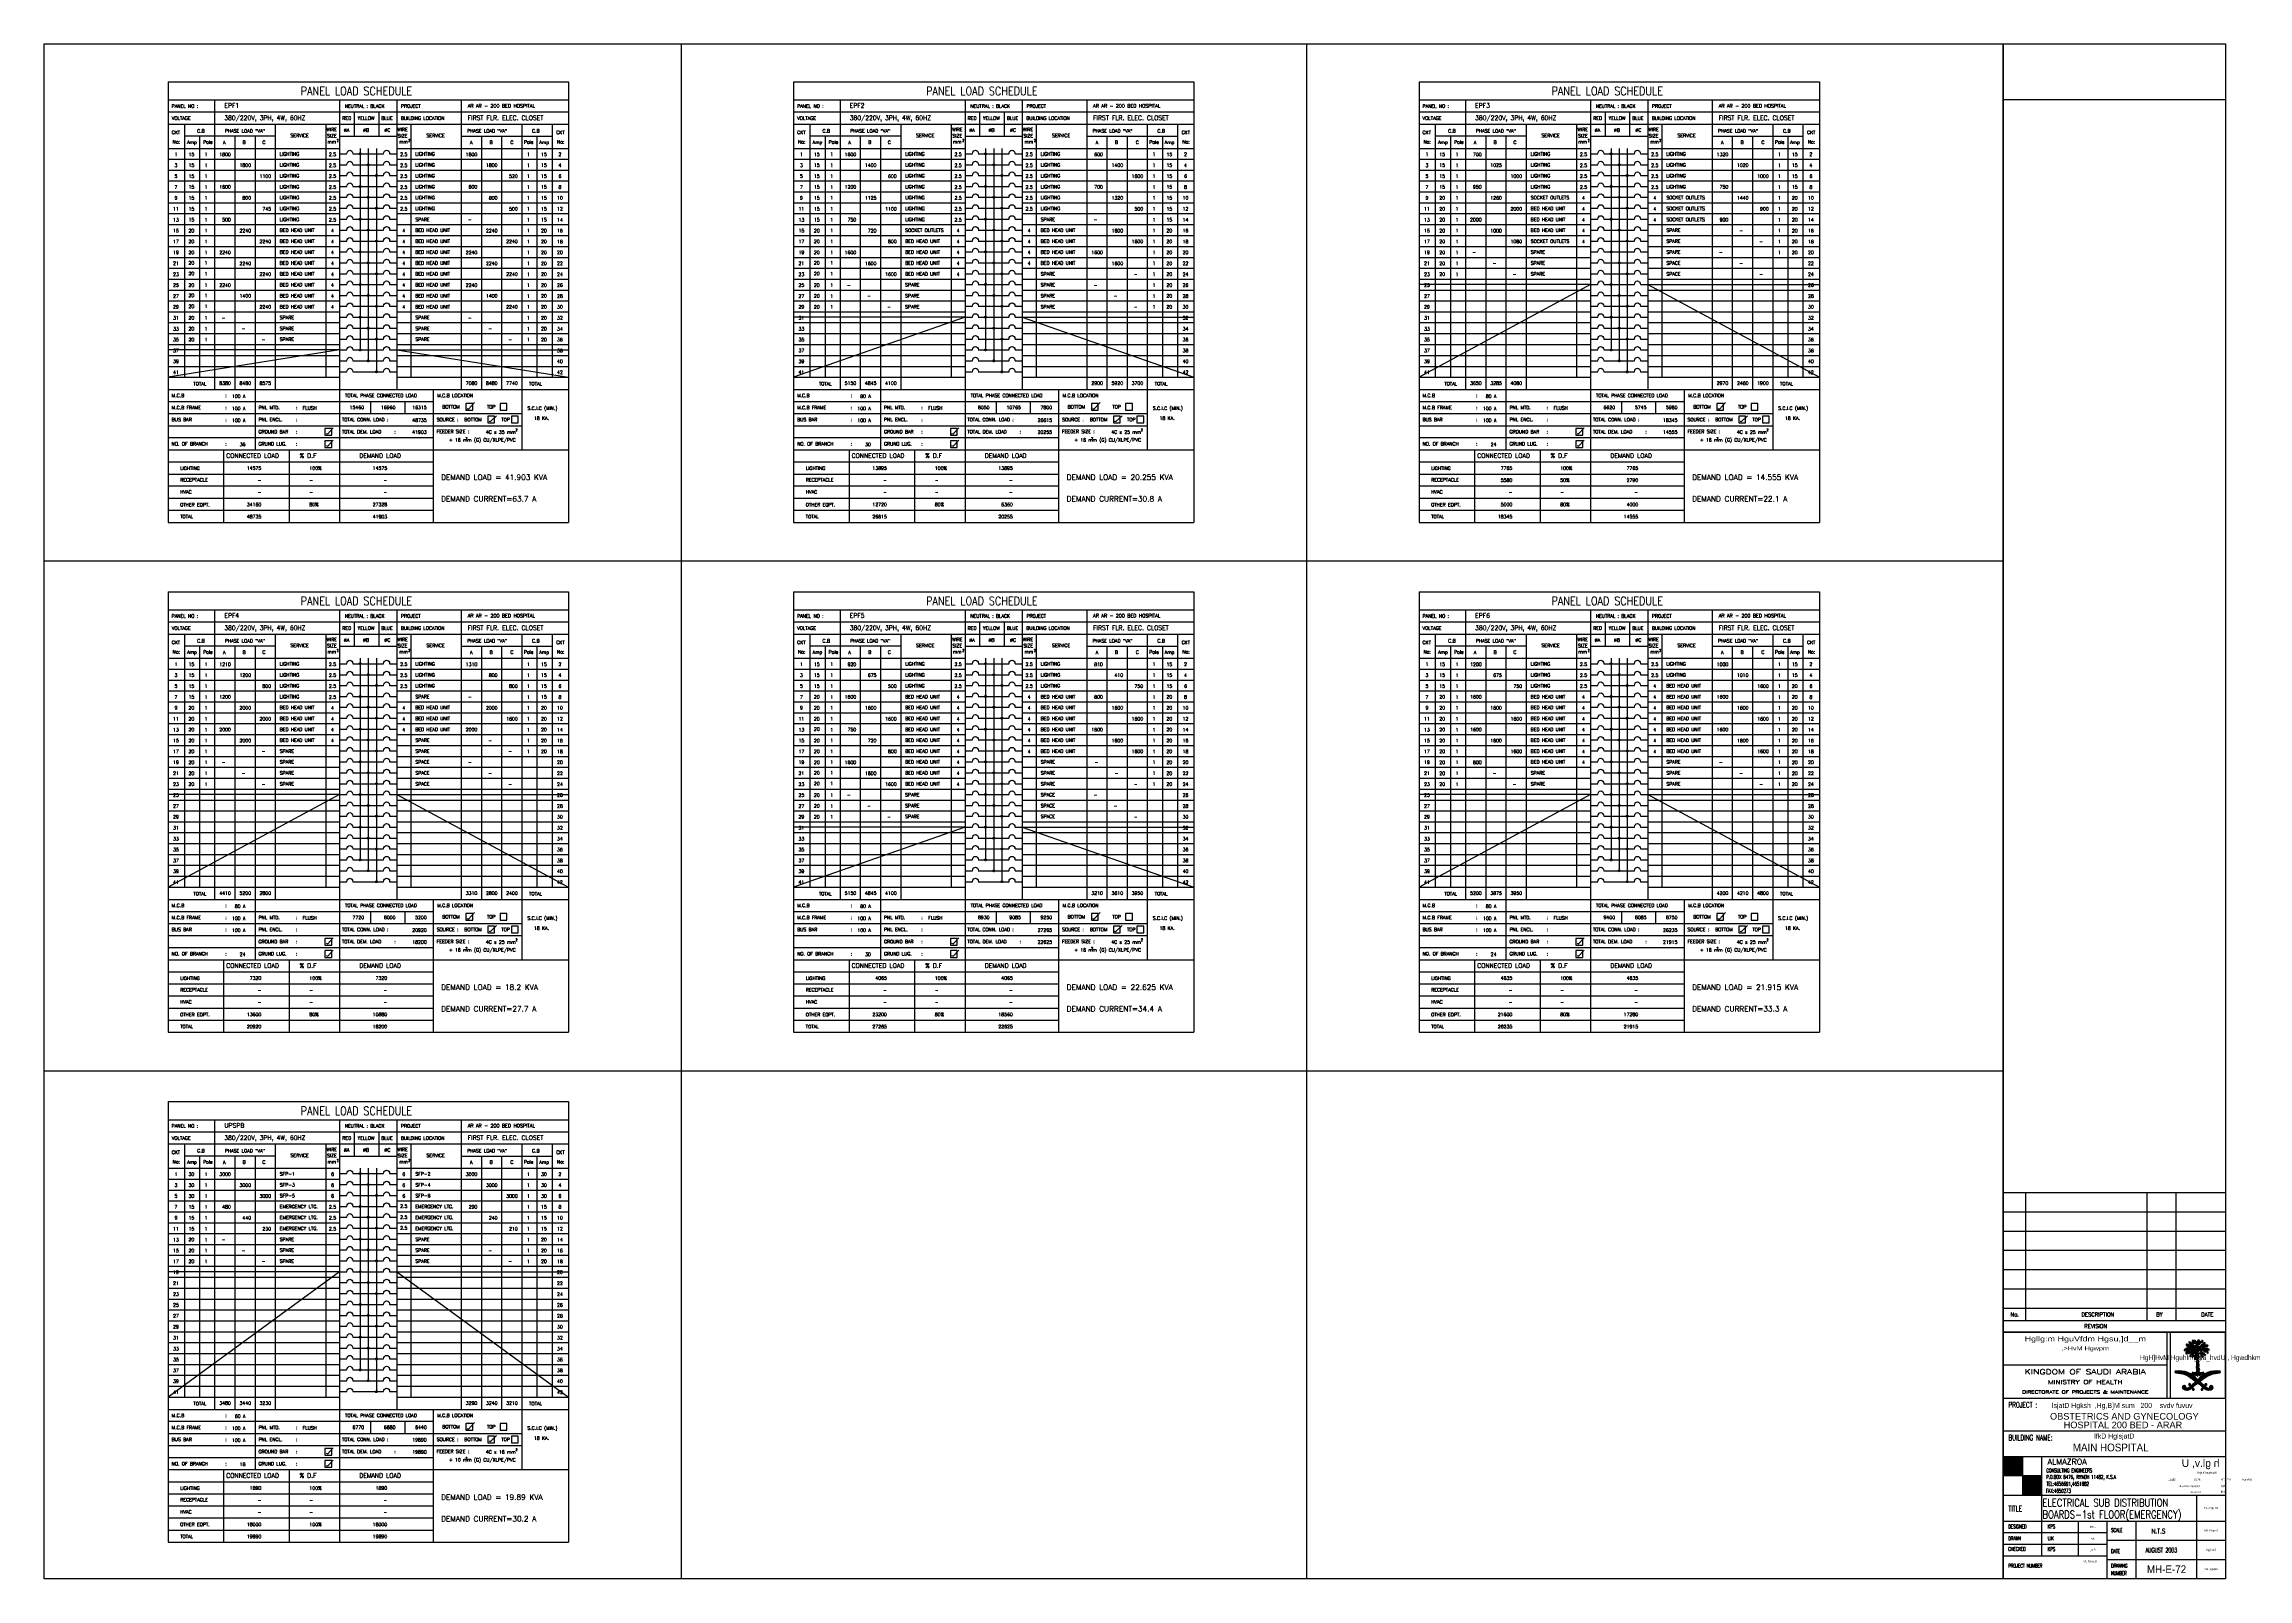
# Paper-space layout 'Layout1' of a CAD drawing. Extents: x -4 to 111, y 0 to 79.
# The model-space entities are those that its viewports show. They can reach past a viewport. Long polylines and large blocks are cut down to what shows.
import ezdxf
from ezdxf.enums import TextEntityAlignment as Align

# ---------------------------------------------------------------- set-up
doc = ezdxf.new("R2010")
doc.units = 0
doc.header["$MEASUREMENT"] = 0
doc.layers.get('0').update_dxf_attribs({"linetype": 'CONTINUOUS'})
for name, color, linetype in [('BORDER', 4, 'CONTINUOUS'), ('E-TEXT', 4, 'CONTINUOUS'), ('E-TXT', 2, 'CONTINUOUS'), ('PANEL', 2, 'CONTINUOUS'), ('TEXT-REV', 2, 'CONTINUOUS'), ('TITLE', 1, 'CONTINUOUS'), ('TXT', 2, 'CONTINUOUS'), ('TXT1', 2, 'CONTINUOUS')]:
    doc.layers.add(name, color=color, linetype=linetype)
doc.styles.add('ABORD1', font='XARB.shx', dxfattribs={"height": 500})
doc.styles.add('Easy', font='xarb.shx', dxfattribs={"width": 0.8, "height": 350})
doc.styles.add('EBORD1', font='ROMANS.shx', dxfattribs={"width": 0.75, "height": 200})
doc.styles.add('EBORD3', font='romant', dxfattribs={"height": 0.2})
doc.styles.add('KUFI', font='KUFI-SLD.shx')
doc.styles.add('ROMANC', font='romanc', dxfattribs={"height": 0.1})
doc.styles.add('ROMANS', font='ROMANS.shx', dxfattribs={"height": 0.4})
doc.styles.add('TTXT', font='swisse.ttf', dxfattribs={"width": 0.6})
pattern_1 = [(315, (90723.014225, 53737.267809), (0.00864749998874, 0.00864749998874), [])]
pattern_2 = [(315, (90723.014225, 53738.96595), (0.00864749998874, 0.00864749998874), [])]
pattern_3 = [(315, (90723.014225, 53740.664091), (0.00864749998874, 0.00864749998874), [])]
pattern_4 = [(315, (90723.014225, 53742.362232), (0.00864749998874, 0.00864749998874), [])]
pattern_5 = [(315, (90723.014225, 53744.060373), (0.00864749998874, 0.00864749998874), [])]
pattern_6 = [(315, (90723.014225, 53745.758515), (0.00864749998874, 0.00864749998874), [])]
pattern_7 = [(315, (90755.497567, 53737.267809), (0.00864749998874, 0.00864749998874), [])]
pattern_8 = [(315, (90755.497567, 53738.96595), (0.00864749998874, 0.00864749998874), [])]
pattern_9 = [(315, (90755.497567, 53740.664091), (0.00864749998874, 0.00864749998874), [])]
pattern_10 = [(315, (90755.497567, 53742.362232), (0.00864749998874, 0.00864749998874), [])]
pattern_11 = [(315, (90755.497567, 53744.060373), (0.00864749998874, 0.00864749998874), [])]
pattern_12 = [(315, (90755.497567, 53745.758515), (0.00864749998874, 0.00864749998874), [])]
pattern_13 = [(315, (90787.980909, 53745.758515), (0.00864749998874, 0.00864749998874), [])]
pattern_14 = [(315, (90787.980909, 53744.060373), (0.00864749998874, 0.00864749998874), [])]
pattern_15 = [(315, (90787.980909, 53742.362232), (0.00864749998874, 0.00864749998874), [])]
pattern_16 = [(315, (90787.980909, 53740.664091), (0.00864749998874, 0.00864749998874), [])]
pattern_17 = [(315, (90787.980909, 53738.96595), (0.00864749998874, 0.00864749998874), [])]
pattern_18 = [(315, (90787.980909, 53737.267809), (0.00864749998874, 0.00864749998874), [])]
pattern_19 = [(315, (90723.014225, 53710.787966), (0.00864749998874, 0.00864749998874), [])]
pattern_20 = [(315, (90723.014225, 53712.486107), (0.00864749998874, 0.00864749998874), [])]
pattern_21 = [(315, (90723.014225, 53714.184249), (0.00864749998874, 0.00864749998874), [])]
pattern_22 = [(315, (90723.014225, 53715.88239), (0.00864749998874, 0.00864749998874), [])]
pattern_23 = [(315, (90723.014225, 53717.580531), (0.00864749998874, 0.00864749998874), [])]
pattern_24 = [(315, (90723.014225, 53719.278672), (0.00864749998874, 0.00864749998874), [])]
pattern_25 = [(315, (90755.497567, 53719.278672), (0.00864749998874, 0.00864749998874), [])]
pattern_26 = [(315, (90755.497567, 53717.580531), (0.00864749998874, 0.00864749998874), [])]
pattern_27 = [(315, (90755.497567, 53715.88239), (0.00864749998874, 0.00864749998874), [])]
pattern_28 = [(315, (90755.497567, 53714.184249), (0.00864749998874, 0.00864749998874), [])]
pattern_29 = [(315, (90755.497567, 53712.486107), (0.00864749998874, 0.00864749998874), [])]
pattern_30 = [(315, (90755.497567, 53710.787966), (0.00864749998874, 0.00864749998874), [])]
pattern_31 = [(315, (90787.980909, 53719.278672), (0.00864749998874, 0.00864749998874), [])]
pattern_32 = [(315, (90787.980909, 53717.580531), (0.00864749998874, 0.00864749998874), [])]
pattern_33 = [(315, (90787.980909, 53715.88239), (0.00864749998874, 0.00864749998874), [])]
pattern_34 = [(315, (90787.980909, 53714.184249), (0.00864749998874, 0.00864749998874), [])]
pattern_35 = [(315, (90787.980909, 53712.486107), (0.00864749998874, 0.00864749998874), [])]
pattern_36 = [(315, (90787.980909, 53710.787966), (0.00864749998874, 0.00864749998874), [])]
pattern_37 = [(315, (90723.014225, 53692.79883), (0.00864749998874, 0.00864749998874), [])]
pattern_38 = [(315, (90723.014225, 53691.100688), (0.00864749998874, 0.00864749998874), [])]
pattern_39 = [(315, (90723.014225, 53689.402547), (0.00864749998874, 0.00864749998874), [])]
pattern_40 = [(315, (90723.014225, 53687.704406), (0.00864749998874, 0.00864749998874), [])]
pattern_41 = [(315, (90723.014225, 53686.006265), (0.00864749998874, 0.00864749998874), [])]
pattern_42 = [(315, (90723.014225, 53684.308124), (0.00864749998874, 0.00864749998874), [])]

# ---------------------------------------------------------------- blocks, each defined once
blk = doc.blocks.new('*X4')
at = {"color": 0}
for p, q in [((19.717, 41.354), (19.752, 41.389)), ((19.727, 41.347), (19.786, 41.406)), ((19.758, 41.29), (19.869, 41.4)), ((19.759, 41.308), (19.81, 41.359)), ((19.763, 41.365), (19.805, 41.407)), ((19.764, 41.278), (19.883, 41.397)), ((19.767, 41.475), (19.79, 41.498)), ((19.771, 41.461), (19.802, 41.493)), ((19.776, 41.272), (19.818, 41.314)), ((19.781, 41.454), (19.814, 41.487)), ((19.787, 41.371), (19.824, 41.408)), ((19.794, 41.449), (19.827, 41.482)), ((19.808, 41.445), (19.839, 41.476)), ((19.808, 41.374), (19.842, 41.409)), ((19.817, 41.366), (19.857, 41.406)), ((19.822, 41.442), (19.851, 41.471)), ((19.824, 41.532), (19.84, 41.548)), ((19.825, 41.286), (19.874, 41.335)), ((19.829, 41.52), (19.852, 41.543)), ((19.83, 41.273), (19.9, 41.343)), ((19.835, 41.437), (19.863, 41.465)), ((19.839, 41.512), (19.865, 41.538)), ((19.848, 41.432), (19.875, 41.459)), ((19.85, 41.505), (19.878, 41.533)), ((19.85, 41.223), (19.871, 41.243)), ((19.857, 41.247), (20.048, 41.438)), ((19.86, 41.427), (19.887, 41.454)), ((19.861, 41.498), (19.889, 41.526)), ((19.867, 41.292), (19.915, 41.34)), ((19.871, 41.491), (19.898, 41.518)), ((19.871, 41.367), (19.9, 41.396)), ((19.879, 41.428), (19.899, 41.448)), ((19.882, 41.484), (19.907, 41.509)), ((19.883, 41.291), (19.928, 41.336)), ((19.893, 41.477), (19.915, 41.5)), ((19.893, 41.424), (19.909, 41.441)), ((19.894, 41.266), (20.064, 41.436)), ((19.897, 41.216), (19.933, 41.252)), ((19.9, 41.556), (19.922, 41.577)), ((19.9, 41.378), (19.94, 41.418)), ((19.901, 41.397), (19.929, 41.425)), ((19.903, 41.417), (19.919, 41.433)), ((19.903, 41.24), (19.949, 41.285)), ((19.903, 41.204), (19.923, 41.225)), ((19.904, 41.471), (19.924, 41.49)), ((19.906, 41.19), (19.917, 41.201)), ((19.907, 41.545), (19.94, 41.577)), ((19.915, 41.464), (19.932, 41.481)), ((19.916, 41.536), (19.959, 41.579)), ((19.916, 41.271), (20.154, 41.509)), ((19.916, 41.376), (19.952, 41.412)), ((19.925, 41.527), (19.972, 41.574)), ((19.926, 41.457), (19.941, 41.472)), ((19.927, 41.37), (20.02, 41.463)), ((19.933, 41.359), (20.032, 41.458)), ((19.935, 41.519), (19.981, 41.565)), ((19.937, 41.451), (19.951, 41.465)), ((19.937, 41.345), (20.044, 41.452)), ((19.947, 41.513), (19.99, 41.557)), ((19.947, 41.443), (19.962, 41.458)), ((19.949, 41.215), (20.038, 41.304)), ((19.95, 41.198), (20.044, 41.292)), ((19.953, 41.184), (20.046, 41.277)), ((19.956, 41.435), (19.978, 41.456)), ((19.956, 41.293), (20.071, 41.408)), ((19.957, 41.24), (19.975, 41.259)), ((19.96, 41.173), (20.049, 41.262)), ((19.964, 41.425), (20.017, 41.478)), ((19.966, 41.515), (20, 41.549)), ((19.969, 41.289), (20.069, 41.388)), ((19.97, 41.166), (20.053, 41.249)), ((19.975, 41.277), (20.086, 41.388)), ((19.975, 41.259), (20.037, 41.321)), ((19.98, 41.511), (20.056, 41.588)), ((19.981, 41.159), (20.057, 41.235)), ((19.988, 41.502), (20.068, 41.582)), ((19.991, 41.487), (20.063, 41.559)), ((19.992, 41.47), (20.073, 41.551)), ((20, 41.16), (20.061, 41.221)), ((20.006, 41.148), (20.065, 41.208)), ((20.025, 41.574), (20.04, 41.589)), ((20.042, 41.503), (20.097, 41.557)), ((20.044, 41.487), (20.133, 41.576)), ((20.054, 41.178), (20.069, 41.194)), ((20.063, 41.346), (20.11, 41.394)), ((20.068, 41.493), (20.093, 41.518)), ((20.075, 41.412), (20.192, 41.529)), ((20.08, 41.346), (20.133, 41.399)), ((20.095, 41.344), (20.097, 41.345)), ((20.097, 41.523), (20.144, 41.569)), ((20.108, 41.428), (20.202, 41.521)), ((20.115, 41.364), (20.154, 41.402)), ((20.13, 41.431), (20.171, 41.473)), ((20.131, 41.362), (20.171, 41.402)), ((20.132, 41.54), (20.15, 41.557)), ((20.144, 41.357), (20.189, 41.402)), ((20.151, 41.435), (20.19, 41.474)), ((20.153, 41.349), (20.207, 41.403)), ((20.163, 41.341), (20.225, 41.403)), ((20.171, 41.437), (20.208, 41.474)), ((20.171, 41.332), (20.203, 41.363)), ((20.18, 41.322), (20.213, 41.356)), ((20.191, 41.44), (20.224, 41.473)), ((20.192, 41.316), (20.225, 41.349)), ((20.201, 41.502), (20.202, 41.504)), ((20.21, 41.317), (20.236, 41.343)), ((20.212, 41.443), (20.242, 41.473)), ((20.212, 41.372), (20.241, 41.401)), ((20.225, 41.315), (20.247, 41.336)), ((20.227, 41.369), (20.252, 41.394)), ((20.234, 41.448), (20.258, 41.472)), ((20.239, 41.311), (20.256, 41.328)), ((20.242, 41.366), (20.264, 41.389)), ((20.247, 41.442), (20.263, 41.459)), ((20.247, 41.301), (20.264, 41.318)), ((20.255, 41.292), (20.27, 41.307)), ((20.256, 41.363), (20.278, 41.385)), ((20.271, 41.361), (20.288, 41.378)), ((20.288, 41.36), (20.292, 41.364)), ((19.9, 40.83), (19.92, 40.851)), ((19.905, 40.818), (19.931, 40.844)), ((19.912, 40.807), (19.946, 40.841)), ((19.92, 40.798), (19.962, 40.839)), ((19.931, 40.79), (19.983, 40.843)), ((19.95, 40.792), (20.066, 40.907)), ((19.964, 40.788), (20.06, 40.885)), ((19.985, 40.792), (20.061, 40.867)), ((19.99, 40.85), (20.072, 40.932)), ((19.994, 40.977), (20.059, 41.042)), ((19.994, 40.96), (20.06, 41.026)), ((19.997, 40.945), (20.062, 41.01)), ((19.998, 40.787), (20.066, 40.855)), ((20, 41.001), (20.057, 41.058)), ((20.001, 40.931), (20.061, 40.991)), ((20.001, 40.878), (20.062, 40.939)), ((20.003, 41.092), (20.042, 41.131)), ((20.003, 41.075), (20.045, 41.117)), ((20.003, 41.057), (20.047, 41.101)), ((20.003, 41.04), (20.053, 41.089)), ((20.003, 41.022), (20.056, 41.075)), ((20.004, 40.916), (20.058, 40.971)), ((20.005, 40.9), (20.056, 40.951)), ((20.008, 41.133), (20.042, 41.167)), ((20.01, 40.781), (20.076, 40.847)), ((20.012, 41.119), (20.04, 41.147)), ((20.02, 40.774), (20.036, 40.789)), ((20.048, 40.802), (20.09, 40.844)), ((20.058, 40.794), (20.111, 40.847)), ((20.069, 40.788), (20.131, 40.85)), ((20.084, 40.784), (20.093, 40.794)), ((20.116, 40.817), (20.157, 40.857)), ((20.128, 40.811), (20.166, 40.849)), ((20.142, 40.807), (20.161, 40.827))]:
    blk.add_line(p, q, dxfattribs=at)
blk = doc.blocks.new('*X3')
at = {"color": 0}
for p, q in [((19.512, 40.867), (19.525, 40.88)), ((19.514, 40.851), (19.545, 40.882)), ((19.525, 40.844), (19.565, 40.884)), ((19.54, 40.842), (19.583, 40.885)), ((19.555, 40.839), (19.601, 40.885)), ((19.571, 40.837), (19.619, 40.885)), ((19.586, 40.835), (19.635, 40.884)), ((19.602, 40.832), (19.652, 40.883)), ((19.617, 40.83), (19.668, 40.881)), ((19.632, 40.828), (19.683, 40.879)), ((19.648, 40.825), (19.699, 40.876)), ((19.663, 40.823), (19.713, 40.874)), ((19.678, 40.821), (19.728, 40.87)), ((19.693, 40.817), (19.742, 40.867)), ((19.706, 40.813), (19.756, 40.863)), ((19.718, 40.808), (19.769, 40.859)), ((19.731, 40.803), (19.783, 40.854)), ((19.744, 40.798), (19.796, 40.85)), ((19.757, 40.794), (19.808, 40.845)), ((19.77, 40.789), (19.821, 40.84)), ((19.783, 40.784), (19.833, 40.834)), ((19.796, 40.779), (19.845, 40.828)), ((19.796, 40.443), (20.131, 40.779)), ((19.807, 40.773), (19.857, 40.822)), ((19.817, 40.765), (19.868, 40.816)), ((19.817, 40.447), (20.182, 40.812)), ((19.828, 40.758), (19.879, 40.81)), ((19.838, 40.751), (19.891, 40.803)), ((19.847, 40.459), (20.219, 40.831)), ((19.848, 40.743), (19.901, 40.796)), ((19.858, 40.736), (19.912, 40.789)), ((19.869, 40.728), (19.922, 40.782)), ((19.879, 40.721), (19.933, 40.775)), ((19.889, 40.714), (19.943, 40.767)), ((19.9, 40.706), (19.952, 40.759)), ((19.91, 40.699), (19.962, 40.751)), ((19.92, 40.692), (19.971, 40.743)), ((19.931, 40.684), (19.981, 40.734)), ((19.941, 40.677), (19.99, 40.725)), ((19.95, 40.544), (20.251, 40.845)), ((19.951, 40.67), (19.998, 40.717)), ((19.962, 40.662), (20.007, 40.707)), ((19.972, 40.655), (20.015, 40.698)), ((19.982, 40.648), (20.024, 40.689)), ((20.03, 40.607), (20.279, 40.855)), ((20.12, 40.679), (20.304, 40.864)), ((20.183, 40.724), (20.328, 40.87)), ((20.244, 40.768), (20.351, 40.875)), ((20.272, 40.778), (20.372, 40.879)), ((20.3, 40.788), (20.393, 40.881)), ((20.327, 40.798), (20.412, 40.883)), ((20.355, 40.808), (20.431, 40.884)), ((20.382, 40.818), (20.45, 40.885)), ((20.404, 40.821), (20.467, 40.885)), ((20.425, 40.825), (20.484, 40.884)), ((20.447, 40.829), (20.501, 40.883)), ((20.468, 40.833), (20.517, 40.882)), ((20.489, 40.836), (20.533, 40.88)), ((20.511, 40.84), (20.543, 40.873)), ((20.532, 40.844), (20.547, 40.858)), ((19.68, 40.504), (19.725, 40.55)), ((19.684, 40.491), (19.739, 40.546)), ((19.684, 40.526), (19.704, 40.546)), ((19.691, 40.48), (19.75, 40.539)), ((19.7, 40.472), (19.724, 40.495)), ((19.711, 40.464), (19.734, 40.488)), ((19.722, 40.458), (19.748, 40.484)), ((19.734, 40.452), (19.765, 40.483)), ((19.746, 40.517), (19.757, 40.529)), ((19.747, 40.448), (19.786, 40.486)), ((19.757, 40.51), (19.762, 40.516)), ((19.762, 40.444), (19.828, 40.511)), ((19.778, 40.443), (19.894, 40.559)), ((19.82, 40.573), (19.844, 40.597)), ((19.826, 40.562), (19.855, 40.591)), ((19.838, 40.556), (19.861, 40.579)), ((19.85, 40.55), (19.863, 40.564)), ((19.857, 40.54), (19.871, 40.554)), ((19.896, 40.491), (19.912, 40.507)), ((19.905, 40.482), (19.918, 40.495)), ((19.911, 40.47), (19.928, 40.487)), ((19.913, 40.455), (19.941, 40.483)), ((19.922, 40.446), (19.95, 40.474)), ((19.94, 40.446), (19.95, 40.456)), ((20.04, 40.599), (20.076, 40.635)), ((20.049, 40.591), (20.085, 40.627)), ((20.059, 40.583), (20.094, 40.618)), ((20.069, 40.575), (20.104, 40.61)), ((20.079, 40.568), (20.113, 40.601)), ((20.09, 40.56), (20.123, 40.593)), ((20.099, 40.552), (20.132, 40.585)), ((20.108, 40.473), (20.119, 40.484)), ((20.109, 40.456), (20.237, 40.584)), ((20.109, 40.544), (20.142, 40.577)), ((20.117, 40.447), (20.155, 40.484)), ((20.118, 40.536), (20.152, 40.569)), ((20.128, 40.528), (20.161, 40.561)), ((20.133, 40.445), (20.147, 40.458)), ((20.137, 40.52), (20.171, 40.554)), ((20.146, 40.51), (20.23, 40.594)), ((20.159, 40.488), (20.202, 40.531)), ((20.175, 40.487), (20.212, 40.524)), ((20.185, 40.479), (20.222, 40.516)), ((20.194, 40.47), (20.233, 40.509)), ((20.198, 40.58), (20.215, 40.597)), ((20.205, 40.463), (20.243, 40.502)), ((20.216, 40.457), (20.254, 40.495)), ((20.228, 40.451), (20.265, 40.489)), ((20.241, 40.447), (20.279, 40.485)), ((20.256, 40.444), (20.295, 40.483)), ((20.272, 40.443), (20.315, 40.485)), ((20.291, 40.444), (20.374, 40.527)), ((20.297, 40.521), (20.325, 40.548)), ((20.311, 40.517), (20.344, 40.549)), ((20.313, 40.448), (20.378, 40.513)), ((20.328, 40.515), (20.357, 40.545)), ((20.335, 40.505), (20.367, 40.537)), ((20.346, 40.463), (20.375, 40.492))]:
    blk.add_line(p, q, dxfattribs=at)
blk = doc.blocks.new('*X5')
at = {"color": 0}
for p, q in [((20.076, 41.289), (20.089, 41.302)), ((20.082, 41.277), (20.096, 41.292)), ((20.09, 41.268), (20.104, 41.282)), ((20.099, 41.259), (20.111, 41.271)), ((20.106, 41.249), (20.119, 41.261)), ((20.107, 41.232), (20.126, 41.251)), ((20.111, 41.218), (20.133, 41.24)), ((20.117, 41.207), (20.139, 41.229)), ((20.127, 41.198), (20.146, 41.217)), ((20.139, 41.193), (20.152, 41.206))]:
    blk.add_line(p, q, dxfattribs=at)
blk = doc.blocks.new('*X6')
at = {"color": 0}
for p, q in [((20.11, 41.323), (20.118, 41.331)), ((20.114, 41.309), (20.128, 41.323)), ((20.12, 41.298), (20.138, 41.316)), ((20.131, 41.291), (20.148, 41.308)), ((20.142, 41.284), (20.158, 41.301)), ((20.152, 41.277), (20.168, 41.293)), ((20.158, 41.266), (20.178, 41.285)), ((20.164, 41.254), (20.188, 41.277)), ((20.174, 41.246), (20.196, 41.268)), ((20.187, 41.241), (20.204, 41.259)), ((20.199, 41.236), (20.205, 41.241))]:
    blk.add_line(p, q, dxfattribs=at)

msp = doc.modelspace()

# ---------------------------------------------------------------- hatches: boundary and pattern name
at = {"layer": 'PANEL', "linetype": 'Continuous'}
h = msp.add_hatch(dxfattribs=at)
h.set_pattern_fill('ANSI31', color=256, scale=0.068485, angle=406.041, style=0)
h.set_pattern_definition([(91.040959325, (90723.014225, 53745.758515), (-0.00855917542476, -0.00015552164567), [])])
h.paths.add_polyline_path([(-114309.96, 51700.44, 1), (-114309.86, 51700.44, 1)])
h = msp.add_hatch(dxfattribs=at)
h.set_pattern_fill('ANSI31', color=256, scale=0.097835, angle=270, style=0)
h.set_pattern_definition(pattern_6)
h.paths.add_polyline_path([(-114309.54, 51699.87, 1), (-114309.45, 51699.87, 1)])
h = msp.add_hatch(dxfattribs=at)
h.set_pattern_fill('ANSI31', color=256, scale=0.068485, angle=406.041, style=0)
h.set_pattern_definition([(91.040959325, (90755.497567, 53745.758515), (-0.00855917542476, -0.00015552164567), [])])
h.paths.add_polyline_path([(-114277.48, 51700.44, 1), (-114277.38, 51700.44, 1)])
h = msp.add_hatch(dxfattribs=at)
h.set_pattern_fill('ANSI31', color=256, scale=0.097835, angle=270, style=0)
h.set_pattern_definition(pattern_12)
h.paths.add_polyline_path([(-114277.06, 51699.87, 1), (-114276.96, 51699.87, 1)])
h = msp.add_hatch(dxfattribs=at)
h.set_pattern_fill('ANSI31', color=256, scale=0.068485, angle=406.041, style=0)
h.set_pattern_definition([(91.040959325, (90787.980909, 53745.758515), (-0.00855917542476, -0.00015552164567), [])])
h.paths.add_polyline_path([(-114245, 51700.44, 1), (-114244.9, 51700.44, 1)])
h = msp.add_hatch(dxfattribs=at)
h.set_pattern_fill('ANSI31', color=256, scale=0.097835, angle=270, style=0)
h.set_pattern_definition(pattern_13)
h.paths.add_polyline_path([(-114244.58, 51699.87, 1), (-114244.48, 51699.87, 1)])
h = msp.add_hatch(dxfattribs=at)
h.set_pattern_fill('ANSI31', color=256, scale=0.097835, angle=270, style=0)
h.set_pattern_definition(pattern_6)
h.paths.add_polyline_path([(-114309.86, 51698.74, 1), (-114309.96, 51698.74, 1)])
h = msp.add_hatch(dxfattribs=at)
h.set_pattern_fill('ANSI31', color=256, scale=0.097835, angle=270, style=0)
h.set_pattern_definition(pattern_6)
h.paths.add_polyline_path([(-114309.03, 51699.31, 1), (-114309.12, 51699.31, 1)])
h = msp.add_hatch(dxfattribs=at)
h.set_pattern_fill('ANSI31', color=256, scale=0.097835, angle=270, style=0)
h.set_pattern_definition(pattern_12)
h.paths.add_polyline_path([(-114277.38, 51698.74, 1), (-114277.48, 51698.74, 1)])
h = msp.add_hatch(dxfattribs=at)
h.set_pattern_fill('ANSI31', color=256, scale=0.097835, angle=270, style=0)
h.set_pattern_definition(pattern_12)
h.paths.add_polyline_path([(-114276.54, 51699.31, 1), (-114276.64, 51699.31, 1)])
h = msp.add_hatch(dxfattribs=at)
h.set_pattern_fill('ANSI31', color=256, scale=0.097835, angle=270, style=0)
h.set_pattern_definition(pattern_13)
h.paths.add_polyline_path([(-114244.9, 51698.74, 1), (-114245, 51698.74, 1)])
h = msp.add_hatch(dxfattribs=at)
h.set_pattern_fill('ANSI31', color=256, scale=0.097835, angle=270, style=0)
h.set_pattern_definition(pattern_13)
h.paths.add_polyline_path([(-114244.06, 51699.31, 1), (-114244.16, 51699.31, 1)])
h = msp.add_hatch(dxfattribs=at)
h.set_pattern_fill('ANSI31', color=256, scale=0.097835, angle=270, style=0)
h.set_pattern_definition(pattern_6)
h.paths.add_polyline_path([(-114309.45, 51698.18, 1), (-114309.54, 51698.18, 1)])
h = msp.add_hatch(dxfattribs=at)
h.set_pattern_fill('ANSI31', color=256, scale=0.097835, angle=270, style=0)
h.set_pattern_definition(pattern_6)
h.paths.add_polyline_path([(-114309.03, 51697.61, 1), (-114309.12, 51697.61, 1)])
h = msp.add_hatch(dxfattribs=at)
h.set_pattern_fill('ANSI31', color=256, scale=0.097835, angle=270, style=0)
h.set_pattern_definition(pattern_12)
h.paths.add_polyline_path([(-114276.96, 51698.18, 1), (-114277.06, 51698.18, 1)])
h = msp.add_hatch(dxfattribs=at)
h.set_pattern_fill('ANSI31', color=256, scale=0.097835, angle=270, style=0)
h.set_pattern_definition(pattern_12)
h.paths.add_polyline_path([(-114276.54, 51697.61, 1), (-114276.64, 51697.61, 1)])
h = msp.add_hatch(dxfattribs=at)
h.set_pattern_fill('ANSI31', color=256, scale=0.097835, angle=270, style=0)
h.set_pattern_definition(pattern_13)
h.paths.add_polyline_path([(-114244.48, 51698.18, 1), (-114244.58, 51698.18, 1)])
h = msp.add_hatch(dxfattribs=at)
h.set_pattern_fill('ANSI31', color=256, scale=0.097835, angle=270, style=0)
h.set_pattern_definition(pattern_13)
h.paths.add_polyline_path([(-114244.06, 51697.61, 1), (-114244.16, 51697.61, 1)])
h = msp.add_hatch(dxfattribs=at)
h.set_pattern_fill('ANSI31', color=256, scale=0.097835, angle=270, style=0)
h.set_pattern_definition(pattern_5)
h.paths.add_polyline_path([(-114309.86, 51697.04, 1), (-114309.96, 51697.04, 1)])
h = msp.add_hatch(dxfattribs=at)
h.set_pattern_fill('ANSI31', color=256, scale=0.097835, angle=270, style=0)
h.set_pattern_definition(pattern_5)
h.paths.add_polyline_path([(-114309.45, 51696.48, 1), (-114309.54, 51696.48, 1)])
h = msp.add_hatch(dxfattribs=at)
h.set_pattern_fill('ANSI31', color=256, scale=0.097835, angle=270, style=0)
h.set_pattern_definition(pattern_11)
h.paths.add_polyline_path([(-114277.38, 51697.04, 1), (-114277.48, 51697.04, 1)])
h = msp.add_hatch(dxfattribs=at)
h.set_pattern_fill('ANSI31', color=256, scale=0.097835, angle=270, style=0)
h.set_pattern_definition(pattern_11)
h.paths.add_polyline_path([(-114276.96, 51696.48, 1), (-114277.06, 51696.48, 1)])
h = msp.add_hatch(dxfattribs=at)
h.set_pattern_fill('ANSI31', color=256, scale=0.097835, angle=270, style=0)
h.set_pattern_definition(pattern_14)
h.paths.add_polyline_path([(-114244.9, 51697.04, 1), (-114245, 51697.04, 1)])
h = msp.add_hatch(dxfattribs=at)
h.set_pattern_fill('ANSI31', color=256, scale=0.097835, angle=270, style=0)
h.set_pattern_definition(pattern_14)
h.paths.add_polyline_path([(-114244.48, 51696.48, 1), (-114244.58, 51696.48, 1)])
h = msp.add_hatch(dxfattribs=at)
h.set_pattern_fill('ANSI31', color=256, scale=0.097835, angle=270, style=0)
h.set_pattern_definition(pattern_4)
h.paths.add_polyline_path([(-114309.86, 51695.35, 1), (-114309.96, 51695.35, 1)])
h = msp.add_hatch(dxfattribs=at)
h.set_pattern_fill('ANSI31', color=256, scale=0.097835, angle=270, style=0)
h.set_pattern_definition(pattern_5)
h.paths.add_polyline_path([(-114309.03, 51695.91, 1), (-114309.12, 51695.91, 1)])
h = msp.add_hatch(dxfattribs=at)
h.set_pattern_fill('ANSI31', color=256, scale=0.097835, angle=270, style=0)
h.set_pattern_definition(pattern_10)
h.paths.add_polyline_path([(-114277.38, 51695.35, 1), (-114277.48, 51695.35, 1)])
h = msp.add_hatch(dxfattribs=at)
h.set_pattern_fill('ANSI31', color=256, scale=0.097835, angle=270, style=0)
h.set_pattern_definition(pattern_11)
h.paths.add_polyline_path([(-114276.54, 51695.91, 1), (-114276.64, 51695.91, 1)])
h = msp.add_hatch(dxfattribs=at)
h.set_pattern_fill('ANSI31', color=256, scale=0.097835, angle=270, style=0)
h.set_pattern_definition(pattern_15)
h.paths.add_polyline_path([(-114244.9, 51695.35, 1), (-114245, 51695.35, 1)])
h = msp.add_hatch(dxfattribs=at)
h.set_pattern_fill('ANSI31', color=256, scale=0.097835, angle=270, style=0)
h.set_pattern_definition(pattern_14)
h.paths.add_polyline_path([(-114244.06, 51695.91, 1), (-114244.16, 51695.91, 1)])
h = msp.add_hatch(dxfattribs=at)
h.set_pattern_fill('ANSI31', color=256, scale=0.097835, angle=270, style=0)
h.set_pattern_definition(pattern_4)
h.paths.add_polyline_path([(-114309.45, 51694.78, 1), (-114309.54, 51694.78, 1)])
h = msp.add_hatch(dxfattribs=at)
h.set_pattern_fill('ANSI31', color=256, scale=0.097835, angle=270, style=0)
h.set_pattern_definition(pattern_4)
h.paths.add_polyline_path([(-114309.03, 51694.21, 1), (-114309.12, 51694.21, 1)])
h = msp.add_hatch(dxfattribs=at)
h.set_pattern_fill('ANSI31', color=256, scale=0.097835, angle=270, style=0)
h.set_pattern_definition(pattern_10)
h.paths.add_polyline_path([(-114276.96, 51694.78, 1), (-114277.06, 51694.78, 1)])
h = msp.add_hatch(dxfattribs=at)
h.set_pattern_fill('ANSI31', color=256, scale=0.097835, angle=270, style=0)
h.set_pattern_definition(pattern_10)
h.paths.add_polyline_path([(-114276.54, 51694.21, 1), (-114276.64, 51694.21, 1)])
h = msp.add_hatch(dxfattribs=at)
h.set_pattern_fill('ANSI31', color=256, scale=0.097835, angle=270, style=0)
h.set_pattern_definition(pattern_15)
h.paths.add_polyline_path([(-114244.48, 51694.78, 1), (-114244.58, 51694.78, 1)])
h = msp.add_hatch(dxfattribs=at)
h.set_pattern_fill('ANSI31', color=256, scale=0.097835, angle=270, style=0)
h.set_pattern_definition(pattern_15)
h.paths.add_polyline_path([(-114244.06, 51694.21, 1), (-114244.16, 51694.21, 1)])
h = msp.add_hatch(dxfattribs=at)
h.set_pattern_fill('ANSI31', color=256, scale=0.097835, angle=270, style=0)
h.set_pattern_definition(pattern_3)
h.paths.add_polyline_path([(-114309.86, 51693.65, 1), (-114309.96, 51693.65, 1)])
h = msp.add_hatch(dxfattribs=at)
h.set_pattern_fill('ANSI31', color=256, scale=0.097835, angle=270, style=0)
h.set_pattern_definition(pattern_3)
h.paths.add_polyline_path([(-114309.45, 51693.08, 1), (-114309.54, 51693.08, 1)])
h = msp.add_hatch(dxfattribs=at)
h.set_pattern_fill('ANSI31', color=256, scale=0.097835, angle=270, style=0)
h.set_pattern_definition(pattern_9)
h.paths.add_polyline_path([(-114277.38, 51693.65, 1), (-114277.48, 51693.65, 1)])
h = msp.add_hatch(dxfattribs=at)
h.set_pattern_fill('ANSI31', color=256, scale=0.097835, angle=270, style=0)
h.set_pattern_definition(pattern_9)
h.paths.add_polyline_path([(-114276.96, 51693.08, 1), (-114277.06, 51693.08, 1)])
h = msp.add_hatch(dxfattribs=at)
h.set_pattern_fill('ANSI31', color=256, scale=0.097835, angle=270, style=0)
h.set_pattern_definition(pattern_16)
h.paths.add_polyline_path([(-114244.9, 51693.65, 1), (-114245, 51693.65, 1)])
h = msp.add_hatch(dxfattribs=at)
h.set_pattern_fill('ANSI31', color=256, scale=0.097835, angle=270, style=0)
h.set_pattern_definition(pattern_16)
h.paths.add_polyline_path([(-114244.48, 51693.08, 1), (-114244.58, 51693.08, 1)])
h = msp.add_hatch(dxfattribs=at)
h.set_pattern_fill('ANSI31', color=256, scale=0.097835, angle=270, style=0)
h.set_pattern_definition(pattern_2)
h.paths.add_polyline_path([(-114309.86, 51691.95, 1), (-114309.96, 51691.95, 1)])
h = msp.add_hatch(dxfattribs=at)
h.set_pattern_fill('ANSI31', color=256, scale=0.097835, angle=270, style=0)
h.set_pattern_definition(pattern_3)
h.paths.add_polyline_path([(-114309.03, 51692.52, 1), (-114309.12, 51692.52, 1)])
h = msp.add_hatch(dxfattribs=at)
h.set_pattern_fill('ANSI31', color=256, scale=0.097835, angle=270, style=0)
h.set_pattern_definition(pattern_8)
h.paths.add_polyline_path([(-114277.38, 51691.95, 1), (-114277.48, 51691.95, 1)])
h = msp.add_hatch(dxfattribs=at)
h.set_pattern_fill('ANSI31', color=256, scale=0.097835, angle=270, style=0)
h.set_pattern_definition(pattern_9)
h.paths.add_polyline_path([(-114276.54, 51692.52, 1), (-114276.64, 51692.52, 1)])
h = msp.add_hatch(dxfattribs=at)
h.set_pattern_fill('ANSI31', color=256, scale=0.097835, angle=270, style=0)
h.set_pattern_definition(pattern_17)
h.paths.add_polyline_path([(-114244.9, 51691.95, 1), (-114245, 51691.95, 1)])
h = msp.add_hatch(dxfattribs=at)
h.set_pattern_fill('ANSI31', color=256, scale=0.097835, angle=270, style=0)
h.set_pattern_definition(pattern_16)
h.paths.add_polyline_path([(-114244.06, 51692.52, 1), (-114244.16, 51692.52, 1)])
h = msp.add_hatch(dxfattribs=at)
h.set_pattern_fill('ANSI31', color=256, scale=0.097835, angle=270, style=0)
h.set_pattern_definition(pattern_2)
h.paths.add_polyline_path([(-114309.45, 51691.38, 1), (-114309.54, 51691.38, 1)])
h = msp.add_hatch(dxfattribs=at)
h.set_pattern_fill('ANSI31', color=256, scale=0.097835, angle=270, style=0)
h.set_pattern_definition(pattern_2)
h.paths.add_polyline_path([(-114309.03, 51690.82, 1), (-114309.12, 51690.82, 1)])
h = msp.add_hatch(dxfattribs=at)
h.set_pattern_fill('ANSI31', color=256, scale=0.097835, angle=270, style=0)
h.set_pattern_definition(pattern_8)
h.paths.add_polyline_path([(-114276.96, 51691.38, 1), (-114277.06, 51691.38, 1)])
h = msp.add_hatch(dxfattribs=at)
h.set_pattern_fill('ANSI31', color=256, scale=0.097835, angle=270, style=0)
h.set_pattern_definition(pattern_8)
h.paths.add_polyline_path([(-114276.54, 51690.82, 1), (-114276.64, 51690.82, 1)])
h = msp.add_hatch(dxfattribs=at)
h.set_pattern_fill('ANSI31', color=256, scale=0.097835, angle=270, style=0)
h.set_pattern_definition(pattern_17)
h.paths.add_polyline_path([(-114244.48, 51691.38, 1), (-114244.58, 51691.38, 1)])
h = msp.add_hatch(dxfattribs=at)
h.set_pattern_fill('ANSI31', color=256, scale=0.097835, angle=270, style=0)
h.set_pattern_definition(pattern_17)
h.paths.add_polyline_path([(-114244.06, 51690.82, 1), (-114244.16, 51690.82, 1)])
h = msp.add_hatch(dxfattribs=at)
h.set_pattern_fill('ANSI31', color=256, scale=0.097835, angle=270, style=0)
h.set_pattern_definition(pattern_1)
h.paths.add_polyline_path([(-114309.86, 51690.25, 1), (-114309.96, 51690.25, 1)])
h = msp.add_hatch(dxfattribs=at)
h.set_pattern_fill('ANSI31', color=256, scale=0.097835, angle=270, style=0)
h.set_pattern_definition(pattern_1)
h.paths.add_polyline_path([(-114309.45, 51689.69, 1), (-114309.54, 51689.69, 1)])
h = msp.add_hatch(dxfattribs=at)
h.set_pattern_fill('ANSI31', color=256, scale=0.097835, angle=270, style=0)
h.set_pattern_definition(pattern_7)
h.paths.add_polyline_path([(-114277.38, 51690.25, 1), (-114277.48, 51690.25, 1)])
h = msp.add_hatch(dxfattribs=at)
h.set_pattern_fill('ANSI31', color=256, scale=0.097835, angle=270, style=0)
h.set_pattern_definition(pattern_7)
h.paths.add_polyline_path([(-114276.96, 51689.69, 1), (-114277.06, 51689.69, 1)])
h = msp.add_hatch(dxfattribs=at)
h.set_pattern_fill('ANSI31', color=256, scale=0.097835, angle=270, style=0)
h.set_pattern_definition(pattern_18)
h.paths.add_polyline_path([(-114244.9, 51690.25, 1), (-114245, 51690.25, 1)])
h = msp.add_hatch(dxfattribs=at)
h.set_pattern_fill('ANSI31', color=256, scale=0.097835, angle=270, style=0)
h.set_pattern_definition(pattern_18)
h.paths.add_polyline_path([(-114244.48, 51689.69, 1), (-114244.58, 51689.69, 1)])
h = msp.add_hatch(dxfattribs=at)
h.set_pattern_fill('ANSI31', color=256, scale=0.097835, angle=270, style=0)
h.set_pattern_definition(pattern_1)
h.paths.add_polyline_path([(-114309.03, 51689.12, 1), (-114309.12, 51689.12, 1)])
h = msp.add_hatch(dxfattribs=at)
h.set_pattern_fill('ANSI31', color=256, scale=0.097835, angle=270, style=0)
h.set_pattern_definition(pattern_7)
h.paths.add_polyline_path([(-114276.54, 51689.12, 1), (-114276.64, 51689.12, 1)])
h = msp.add_hatch(dxfattribs=at)
h.set_pattern_fill('ANSI31', color=256, scale=0.097835, angle=270, style=0)
h.set_pattern_definition(pattern_18)
h.paths.add_polyline_path([(-114244.06, 51689.12, 1), (-114244.16, 51689.12, 1)])
h = msp.add_hatch(dxfattribs=at)
h.set_pattern_fill('ANSI31', color=256, scale=0.068485, angle=406.041, style=0)
h.set_pattern_definition([(91.040959325, (90723.014225, 53719.278672), (-0.00855917542476, -0.00015552164567), [])])
h.paths.add_polyline_path([(-114309.96, 51673.96, 1), (-114309.86, 51673.96, 1)])
h = msp.add_hatch(dxfattribs=at)
h.set_pattern_fill('ANSI31', color=256, scale=0.068485, angle=406.041, style=0)
h.set_pattern_definition([(91.040959325, (90755.497567, 53719.278672), (-0.00855917542476, -0.00015552164567), [])])
h.paths.add_polyline_path([(-114277.48, 51673.96, 1), (-114277.38, 51673.96, 1)])
h = msp.add_hatch(dxfattribs=at)
h.set_pattern_fill('ANSI31', color=256, scale=0.068485, angle=406.041, style=0)
h.set_pattern_definition([(91.040959325, (90787.980909, 53719.278672), (-0.00855917542476, -0.00015552164567), [])])
h.paths.add_polyline_path([(-114245, 51673.96, 1), (-114244.9, 51673.96, 1)])
h = msp.add_hatch(dxfattribs=at)
h.set_pattern_fill('ANSI31', color=256, scale=0.097835, angle=270, style=0)
h.set_pattern_definition(pattern_24)
h.paths.add_polyline_path([(-114309.54, 51673.39, 1), (-114309.45, 51673.39, 1)])
h = msp.add_hatch(dxfattribs=at)
h.set_pattern_fill('ANSI31', color=256, scale=0.097835, angle=270, style=0)
h.set_pattern_definition(pattern_24)
h.paths.add_polyline_path([(-114309.03, 51672.83, 1), (-114309.12, 51672.83, 1)])
h = msp.add_hatch(dxfattribs=at)
h.set_pattern_fill('ANSI31', color=256, scale=0.097835, angle=270, style=0)
h.set_pattern_definition(pattern_25)
h.paths.add_polyline_path([(-114277.06, 51673.39, 1), (-114276.96, 51673.39, 1)])
h = msp.add_hatch(dxfattribs=at)
h.set_pattern_fill('ANSI31', color=256, scale=0.097835, angle=270, style=0)
h.set_pattern_definition(pattern_25)
h.paths.add_polyline_path([(-114276.54, 51672.83, 1), (-114276.64, 51672.83, 1)])
h = msp.add_hatch(dxfattribs=at)
h.set_pattern_fill('ANSI31', color=256, scale=0.097835, angle=270, style=0)
h.set_pattern_definition(pattern_31)
h.paths.add_polyline_path([(-114244.58, 51673.39, 1), (-114244.48, 51673.39, 1)])
h = msp.add_hatch(dxfattribs=at)
h.set_pattern_fill('ANSI31', color=256, scale=0.097835, angle=270, style=0)
h.set_pattern_definition(pattern_31)
h.paths.add_polyline_path([(-114244.06, 51672.83, 1), (-114244.16, 51672.83, 1)])
h = msp.add_hatch(dxfattribs=at)
h.set_pattern_fill('ANSI31', color=256, scale=0.097835, angle=270, style=0)
h.set_pattern_definition(pattern_24)
h.paths.add_polyline_path([(-114309.86, 51672.26, 1), (-114309.96, 51672.26, 1)])
h = msp.add_hatch(dxfattribs=at)
h.set_pattern_fill('ANSI31', color=256, scale=0.097835, angle=270, style=0)
h.set_pattern_definition(pattern_24)
h.paths.add_polyline_path([(-114309.45, 51671.7, 1), (-114309.54, 51671.7, 1)])
h = msp.add_hatch(dxfattribs=at)
h.set_pattern_fill('ANSI31', color=256, scale=0.097835, angle=270, style=0)
h.set_pattern_definition(pattern_25)
h.paths.add_polyline_path([(-114277.38, 51672.26, 1), (-114277.48, 51672.26, 1)])
h = msp.add_hatch(dxfattribs=at)
h.set_pattern_fill('ANSI31', color=256, scale=0.097835, angle=270, style=0)
h.set_pattern_definition(pattern_25)
h.paths.add_polyline_path([(-114276.96, 51671.7, 1), (-114277.06, 51671.7, 1)])
h = msp.add_hatch(dxfattribs=at)
h.set_pattern_fill('ANSI31', color=256, scale=0.097835, angle=270, style=0)
h.set_pattern_definition(pattern_31)
h.paths.add_polyline_path([(-114244.9, 51672.26, 1), (-114245, 51672.26, 1)])
h = msp.add_hatch(dxfattribs=at)
h.set_pattern_fill('ANSI31', color=256, scale=0.097835, angle=270, style=0)
h.set_pattern_definition(pattern_31)
h.paths.add_polyline_path([(-114244.48, 51671.7, 1), (-114244.58, 51671.7, 1)])
h = msp.add_hatch(dxfattribs=at)
h.set_pattern_fill('ANSI31', color=256, scale=0.097835, angle=270, style=0)
h.set_pattern_definition(pattern_23)
h.paths.add_polyline_path([(-114309.86, 51670.56, 1), (-114309.96, 51670.56, 1)])
h = msp.add_hatch(dxfattribs=at)
h.set_pattern_fill('ANSI31', color=256, scale=0.097835, angle=270, style=0)
h.set_pattern_definition(pattern_24)
h.paths.add_polyline_path([(-114309.03, 51671.13, 1), (-114309.12, 51671.13, 1)])
h = msp.add_hatch(dxfattribs=at)
h.set_pattern_fill('ANSI31', color=256, scale=0.097835, angle=270, style=0)
h.set_pattern_definition(pattern_26)
h.paths.add_polyline_path([(-114277.38, 51670.56, 1), (-114277.48, 51670.56, 1)])
h = msp.add_hatch(dxfattribs=at)
h.set_pattern_fill('ANSI31', color=256, scale=0.097835, angle=270, style=0)
h.set_pattern_definition(pattern_25)
h.paths.add_polyline_path([(-114276.54, 51671.13, 1), (-114276.64, 51671.13, 1)])
h = msp.add_hatch(dxfattribs=at)
h.set_pattern_fill('ANSI31', color=256, scale=0.097835, angle=270, style=0)
h.set_pattern_definition(pattern_32)
h.paths.add_polyline_path([(-114244.9, 51670.56, 1), (-114245, 51670.56, 1)])
h = msp.add_hatch(dxfattribs=at)
h.set_pattern_fill('ANSI31', color=256, scale=0.097835, angle=270, style=0)
h.set_pattern_definition(pattern_31)
h.paths.add_polyline_path([(-114244.06, 51671.13, 1), (-114244.16, 51671.13, 1)])
h = msp.add_hatch(dxfattribs=at)
h.set_pattern_fill('ANSI31', color=256, scale=0.097835, angle=270, style=0)
h.set_pattern_definition(pattern_23)
h.paths.add_polyline_path([(-114309.45, 51670, 1), (-114309.54, 51670, 1)])
h = msp.add_hatch(dxfattribs=at)
h.set_pattern_fill('ANSI31', color=256, scale=0.097835, angle=270, style=0)
h.set_pattern_definition(pattern_23)
h.paths.add_polyline_path([(-114309.03, 51669.43, 1), (-114309.12, 51669.43, 1)])
h = msp.add_hatch(dxfattribs=at)
h.set_pattern_fill('ANSI31', color=256, scale=0.097835, angle=270, style=0)
h.set_pattern_definition(pattern_26)
h.paths.add_polyline_path([(-114276.96, 51670, 1), (-114277.06, 51670, 1)])
h = msp.add_hatch(dxfattribs=at)
h.set_pattern_fill('ANSI31', color=256, scale=0.097835, angle=270, style=0)
h.set_pattern_definition(pattern_26)
h.paths.add_polyline_path([(-114276.54, 51669.43, 1), (-114276.64, 51669.43, 1)])
h = msp.add_hatch(dxfattribs=at)
h.set_pattern_fill('ANSI31', color=256, scale=0.097835, angle=270, style=0)
h.set_pattern_definition(pattern_32)
h.paths.add_polyline_path([(-114244.48, 51670, 1), (-114244.58, 51670, 1)])
h = msp.add_hatch(dxfattribs=at)
h.set_pattern_fill('ANSI31', color=256, scale=0.097835, angle=270, style=0)
h.set_pattern_definition(pattern_32)
h.paths.add_polyline_path([(-114244.06, 51669.43, 1), (-114244.16, 51669.43, 1)])
h = msp.add_hatch(dxfattribs=at)
h.set_pattern_fill('ANSI31', color=256, scale=0.097835, angle=270, style=0)
h.set_pattern_definition(pattern_22)
h.paths.add_polyline_path([(-114309.86, 51668.87, 1), (-114309.96, 51668.87, 1)])
h = msp.add_hatch(dxfattribs=at)
h.set_pattern_fill('ANSI31', color=256, scale=0.097835, angle=270, style=0)
h.set_pattern_definition(pattern_22)
h.paths.add_polyline_path([(-114309.45, 51668.3, 1), (-114309.54, 51668.3, 1)])
h = msp.add_hatch(dxfattribs=at)
h.set_pattern_fill('ANSI31', color=256, scale=0.097835, angle=270, style=0)
h.set_pattern_definition(pattern_27)
h.paths.add_polyline_path([(-114277.38, 51668.87, 1), (-114277.48, 51668.87, 1)])
h = msp.add_hatch(dxfattribs=at)
h.set_pattern_fill('ANSI31', color=256, scale=0.097835, angle=270, style=0)
h.set_pattern_definition(pattern_27)
h.paths.add_polyline_path([(-114276.96, 51668.3, 1), (-114277.06, 51668.3, 1)])
h = msp.add_hatch(dxfattribs=at)
h.set_pattern_fill('ANSI31', color=256, scale=0.097835, angle=270, style=0)
h.set_pattern_definition(pattern_33)
h.paths.add_polyline_path([(-114244.9, 51668.87, 1), (-114245, 51668.87, 1)])
h = msp.add_hatch(dxfattribs=at)
h.set_pattern_fill('ANSI31', color=256, scale=0.097835, angle=270, style=0)
h.set_pattern_definition(pattern_33)
h.paths.add_polyline_path([(-114244.48, 51668.3, 1), (-114244.58, 51668.3, 1)])
h = msp.add_hatch(dxfattribs=at)
h.set_pattern_fill('ANSI31', color=256, scale=0.097835, angle=270, style=0)
h.set_pattern_definition(pattern_21)
h.paths.add_polyline_path([(-114309.86, 51667.17, 1), (-114309.96, 51667.17, 1)])
h = msp.add_hatch(dxfattribs=at)
h.set_pattern_fill('ANSI31', color=256, scale=0.097835, angle=270, style=0)
h.set_pattern_definition(pattern_22)
h.paths.add_polyline_path([(-114309.03, 51667.73, 1), (-114309.12, 51667.73, 1)])
h = msp.add_hatch(dxfattribs=at)
h.set_pattern_fill('ANSI31', color=256, scale=0.097835, angle=270, style=0)
h.set_pattern_definition(pattern_28)
h.paths.add_polyline_path([(-114277.38, 51667.17, 1), (-114277.48, 51667.17, 1)])
h = msp.add_hatch(dxfattribs=at)
h.set_pattern_fill('ANSI31', color=256, scale=0.097835, angle=270, style=0)
h.set_pattern_definition(pattern_27)
h.paths.add_polyline_path([(-114276.54, 51667.73, 1), (-114276.64, 51667.73, 1)])
h = msp.add_hatch(dxfattribs=at)
h.set_pattern_fill('ANSI31', color=256, scale=0.097835, angle=270, style=0)
h.set_pattern_definition(pattern_34)
h.paths.add_polyline_path([(-114244.9, 51667.17, 1), (-114245, 51667.17, 1)])
h = msp.add_hatch(dxfattribs=at)
h.set_pattern_fill('ANSI31', color=256, scale=0.097835, angle=270, style=0)
h.set_pattern_definition(pattern_33)
h.paths.add_polyline_path([(-114244.06, 51667.73, 1), (-114244.16, 51667.73, 1)])
h = msp.add_hatch(dxfattribs=at)
h.set_pattern_fill('ANSI31', color=256, scale=0.097835, angle=270, style=0)
h.set_pattern_definition(pattern_21)
h.paths.add_polyline_path([(-114309.45, 51666.6, 1), (-114309.54, 51666.6, 1)])
h = msp.add_hatch(dxfattribs=at)
h.set_pattern_fill('ANSI31', color=256, scale=0.097835, angle=270, style=0)
h.set_pattern_definition(pattern_21)
h.paths.add_polyline_path([(-114309.03, 51666.04, 1), (-114309.12, 51666.04, 1)])
h = msp.add_hatch(dxfattribs=at)
h.set_pattern_fill('ANSI31', color=256, scale=0.097835, angle=270, style=0)
h.set_pattern_definition(pattern_28)
h.paths.add_polyline_path([(-114276.96, 51666.6, 1), (-114277.06, 51666.6, 1)])
h = msp.add_hatch(dxfattribs=at)
h.set_pattern_fill('ANSI31', color=256, scale=0.097835, angle=270, style=0)
h.set_pattern_definition(pattern_28)
h.paths.add_polyline_path([(-114276.54, 51666.04, 1), (-114276.64, 51666.04, 1)])
h = msp.add_hatch(dxfattribs=at)
h.set_pattern_fill('ANSI31', color=256, scale=0.097835, angle=270, style=0)
h.set_pattern_definition(pattern_34)
h.paths.add_polyline_path([(-114244.48, 51666.6, 1), (-114244.58, 51666.6, 1)])
h = msp.add_hatch(dxfattribs=at)
h.set_pattern_fill('ANSI31', color=256, scale=0.097835, angle=270, style=0)
h.set_pattern_definition(pattern_34)
h.paths.add_polyline_path([(-114244.06, 51666.04, 1), (-114244.16, 51666.04, 1)])
h = msp.add_hatch(dxfattribs=at)
h.set_pattern_fill('ANSI31', color=256, scale=0.097835, angle=270, style=0)
h.set_pattern_definition(pattern_20)
h.paths.add_polyline_path([(-114309.86, 51665.47, 1), (-114309.96, 51665.47, 1)])
h = msp.add_hatch(dxfattribs=at)
h.set_pattern_fill('ANSI31', color=256, scale=0.097835, angle=270, style=0)
h.set_pattern_definition(pattern_20)
h.paths.add_polyline_path([(-114309.45, 51664.9, 1), (-114309.54, 51664.9, 1)])
h = msp.add_hatch(dxfattribs=at)
h.set_pattern_fill('ANSI31', color=256, scale=0.097835, angle=270, style=0)
h.set_pattern_definition(pattern_29)
h.paths.add_polyline_path([(-114277.38, 51665.47, 1), (-114277.48, 51665.47, 1)])
h = msp.add_hatch(dxfattribs=at)
h.set_pattern_fill('ANSI31', color=256, scale=0.097835, angle=270, style=0)
h.set_pattern_definition(pattern_29)
h.paths.add_polyline_path([(-114276.96, 51664.9, 1), (-114277.06, 51664.9, 1)])
h = msp.add_hatch(dxfattribs=at)
h.set_pattern_fill('ANSI31', color=256, scale=0.097835, angle=270, style=0)
h.set_pattern_definition(pattern_35)
h.paths.add_polyline_path([(-114244.9, 51665.47, 1), (-114245, 51665.47, 1)])
h = msp.add_hatch(dxfattribs=at)
h.set_pattern_fill('ANSI31', color=256, scale=0.097835, angle=270, style=0)
h.set_pattern_definition(pattern_35)
h.paths.add_polyline_path([(-114244.48, 51664.9, 1), (-114244.58, 51664.9, 1)])
h = msp.add_hatch(dxfattribs=at)
h.set_pattern_fill('ANSI31', color=256, scale=0.097835, angle=270, style=0)
h.set_pattern_definition(pattern_19)
h.paths.add_polyline_path([(-114309.86, 51663.77, 1), (-114309.96, 51663.77, 1)])
h = msp.add_hatch(dxfattribs=at)
h.set_pattern_fill('ANSI31', color=256, scale=0.097835, angle=270, style=0)
h.set_pattern_definition(pattern_20)
h.paths.add_polyline_path([(-114309.03, 51664.34, 1), (-114309.12, 51664.34, 1)])
h = msp.add_hatch(dxfattribs=at)
h.set_pattern_fill('ANSI31', color=256, scale=0.097835, angle=270, style=0)
h.set_pattern_definition(pattern_30)
h.paths.add_polyline_path([(-114277.38, 51663.77, 1), (-114277.48, 51663.77, 1)])
h = msp.add_hatch(dxfattribs=at)
h.set_pattern_fill('ANSI31', color=256, scale=0.097835, angle=270, style=0)
h.set_pattern_definition(pattern_29)
h.paths.add_polyline_path([(-114276.54, 51664.34, 1), (-114276.64, 51664.34, 1)])
h = msp.add_hatch(dxfattribs=at)
h.set_pattern_fill('ANSI31', color=256, scale=0.097835, angle=270, style=0)
h.set_pattern_definition(pattern_36)
h.paths.add_polyline_path([(-114244.9, 51663.77, 1), (-114245, 51663.77, 1)])
h = msp.add_hatch(dxfattribs=at)
h.set_pattern_fill('ANSI31', color=256, scale=0.097835, angle=270, style=0)
h.set_pattern_definition(pattern_35)
h.paths.add_polyline_path([(-114244.06, 51664.34, 1), (-114244.16, 51664.34, 1)])
h = msp.add_hatch(dxfattribs=at)
h.set_pattern_fill('ANSI31', color=256, scale=0.097835, angle=270, style=0)
h.set_pattern_definition(pattern_19)
h.paths.add_polyline_path([(-114309.45, 51663.21, 1), (-114309.54, 51663.21, 1)])
h = msp.add_hatch(dxfattribs=at)
h.set_pattern_fill('ANSI31', color=256, scale=0.097835, angle=270, style=0)
h.set_pattern_definition(pattern_19)
h.paths.add_polyline_path([(-114309.03, 51662.64, 1), (-114309.12, 51662.64, 1)])
h = msp.add_hatch(dxfattribs=at)
h.set_pattern_fill('ANSI31', color=256, scale=0.097835, angle=270, style=0)
h.set_pattern_definition(pattern_30)
h.paths.add_polyline_path([(-114276.96, 51663.21, 1), (-114277.06, 51663.21, 1)])
h = msp.add_hatch(dxfattribs=at)
h.set_pattern_fill('ANSI31', color=256, scale=0.097835, angle=270, style=0)
h.set_pattern_definition(pattern_30)
h.paths.add_polyline_path([(-114276.54, 51662.64, 1), (-114276.64, 51662.64, 1)])
h = msp.add_hatch(dxfattribs=at)
h.set_pattern_fill('ANSI31', color=256, scale=0.097835, angle=270, style=0)
h.set_pattern_definition(pattern_36)
h.paths.add_polyline_path([(-114244.48, 51663.21, 1), (-114244.58, 51663.21, 1)])
h = msp.add_hatch(dxfattribs=at)
h.set_pattern_fill('ANSI31', color=256, scale=0.097835, angle=270, style=0)
h.set_pattern_definition(pattern_36)
h.paths.add_polyline_path([(-114244.06, 51662.64, 1), (-114244.16, 51662.64, 1)])
h = msp.add_hatch(dxfattribs=at)
h.set_pattern_fill('ANSI31', color=256, scale=0.068485, angle=406.041, style=0)
h.set_pattern_definition([(91.040959325, (90723.014225, 53692.7988295), (-0.00855917542476, -0.00015552164567), [])])
h.paths.add_polyline_path([(-114309.96, 51647.48, 1), (-114309.86, 51647.48, 1)])
h = msp.add_hatch(dxfattribs=at)
h.set_pattern_fill('ANSI31', color=256, scale=0.097835, angle=270, style=0)
h.set_pattern_definition(pattern_37)
h.paths.add_polyline_path([(-114309.54, 51646.91, 1), (-114309.45, 51646.91, 1)])
h = msp.add_hatch(dxfattribs=at)
h.set_pattern_fill('ANSI31', color=256, scale=0.097835, angle=270, style=0)
h.set_pattern_definition(pattern_37)
h.paths.add_polyline_path([(-114309.03, 51646.35, 1), (-114309.12, 51646.35, 1)])
h = msp.add_hatch(dxfattribs=at)
h.set_pattern_fill('ANSI31', color=256, scale=0.097835, angle=270, style=0)
h.set_pattern_definition(pattern_37)
h.paths.add_polyline_path([(-114309.86, 51645.78, 1), (-114309.96, 51645.78, 1)])
h = msp.add_hatch(dxfattribs=at)
h.set_pattern_fill('ANSI31', color=256, scale=0.097835, angle=270, style=0)
h.set_pattern_definition(pattern_37)
h.paths.add_polyline_path([(-114309.45, 51645.22, 1), (-114309.54, 51645.22, 1)])
h = msp.add_hatch(dxfattribs=at)
h.set_pattern_fill('ANSI31', color=256, scale=0.097835, angle=270, style=0)
h.set_pattern_definition(pattern_38)
h.paths.add_polyline_path([(-114309.86, 51644.08, 1), (-114309.96, 51644.08, 1)])
h = msp.add_hatch(dxfattribs=at)
h.set_pattern_fill('ANSI31', color=256, scale=0.097835, angle=270, style=0)
h.set_pattern_definition(pattern_37)
h.paths.add_polyline_path([(-114309.03, 51644.65, 1), (-114309.12, 51644.65, 1)])
h = msp.add_hatch(dxfattribs=at)
h.set_pattern_fill('ANSI31', color=256, scale=0.097835, angle=270, style=0)
h.set_pattern_definition(pattern_38)
h.paths.add_polyline_path([(-114309.45, 51643.52, 1), (-114309.54, 51643.52, 1)])
h = msp.add_hatch(dxfattribs=at)
h.set_pattern_fill('ANSI31', color=256, scale=0.097835, angle=270, style=0)
h.set_pattern_definition(pattern_38)
h.paths.add_polyline_path([(-114309.03, 51642.95, 1), (-114309.12, 51642.95, 1)])
h = msp.add_hatch(dxfattribs=at)
h.set_pattern_fill('ANSI31', color=256, scale=0.097835, angle=270, style=0)
h.set_pattern_definition(pattern_39)
h.paths.add_polyline_path([(-114309.86, 51642.39, 1), (-114309.96, 51642.39, 1)])
h = msp.add_hatch(dxfattribs=at)
h.set_pattern_fill('ANSI31', color=256, scale=0.097835, angle=270, style=0)
h.set_pattern_definition(pattern_39)
h.paths.add_polyline_path([(-114309.45, 51641.82, 1), (-114309.54, 51641.82, 1)])
h = msp.add_hatch(dxfattribs=at)
h.set_pattern_fill('ANSI31', color=256, scale=0.097835, angle=270, style=0)
h.set_pattern_definition(pattern_40)
h.paths.add_polyline_path([(-114309.86, 51640.69, 1), (-114309.96, 51640.69, 1)])
h = msp.add_hatch(dxfattribs=at)
h.set_pattern_fill('ANSI31', color=256, scale=0.097835, angle=270, style=0)
h.set_pattern_definition(pattern_39)
h.paths.add_polyline_path([(-114309.03, 51641.25, 1), (-114309.12, 51641.25, 1)])
h = msp.add_hatch(dxfattribs=at)
h.set_pattern_fill('ANSI31', color=256, scale=0.097835, angle=270, style=0)
h.set_pattern_definition(pattern_40)
h.paths.add_polyline_path([(-114309.45, 51640.12, 1), (-114309.54, 51640.12, 1)])
h = msp.add_hatch(dxfattribs=at)
h.set_pattern_fill('ANSI31', color=256, scale=0.097835, angle=270, style=0)
h.set_pattern_definition(pattern_40)
h.paths.add_polyline_path([(-114309.03, 51639.56, 1), (-114309.12, 51639.56, 1)])
h = msp.add_hatch(dxfattribs=at)
h.set_pattern_fill('ANSI31', color=256, scale=0.097835, angle=270, style=0)
h.set_pattern_definition(pattern_41)
h.paths.add_polyline_path([(-114309.86, 51638.99, 1), (-114309.96, 51638.99, 1)])
h = msp.add_hatch(dxfattribs=at)
h.set_pattern_fill('ANSI31', color=256, scale=0.097835, angle=270, style=0)
h.set_pattern_definition(pattern_41)
h.paths.add_polyline_path([(-114309.45, 51638.42, 1), (-114309.54, 51638.42, 1)])
h = msp.add_hatch(dxfattribs=at)
h.set_pattern_fill('ANSI31', color=256, scale=0.097835, angle=270, style=0)
h.set_pattern_definition(pattern_42)
h.paths.add_polyline_path([(-114309.86, 51637.29, 1), (-114309.96, 51637.29, 1)])
h = msp.add_hatch(dxfattribs=at)
h.set_pattern_fill('ANSI31', color=256, scale=0.097835, angle=270, style=0)
h.set_pattern_definition(pattern_41)
h.paths.add_polyline_path([(-114309.03, 51637.86, 1), (-114309.12, 51637.86, 1)])
h = msp.add_hatch(dxfattribs=at)
h.set_pattern_fill('ANSI31', color=256, scale=0.097835, angle=270, style=0)
h.set_pattern_definition(pattern_42)
h.paths.add_polyline_path([(-114309.45, 51636.73, 1), (-114309.54, 51636.73, 1)])
h = msp.add_hatch(dxfattribs=at)
h.set_pattern_fill('ANSI31', color=256, scale=0.097835, angle=270, style=0)
h.set_pattern_definition(pattern_42)
h.paths.add_polyline_path([(-114309.03, 51636.16, 1), (-114309.12, 51636.16, 1)])

# ---------------------------------------------------------------- linework, layer by layer
at = {"layer": 'BORDER', "color": 1}
for p, q in [((-114293.25, 51714.95), (-114293.25, 51618.32)), ((-114260.77, 51714.95), (-114260.77, 51618.32)), ((-114331.95, 51679.3), (-114221.67, 51679.3)), ((-114331.95, 51652.82), (-114221.67, 51652.82))]:
    msp.add_line(p, q, dxfattribs=at)
at = {"layer": 'PANEL', "color": 6}
for p, q in [((-114319.89, 51704.18), (-114299.1, 51704.18)), ((-114319.89, 51704.18), (-114319.89, 51681.3)), ((-114299.1, 51704.18), (-114299.1, 51681.3)), ((-114287.41, 51704.18), (-114266.62, 51704.18)), ((-114287.41, 51704.18), (-114287.41, 51681.3)), ((-114266.62, 51704.18), (-114266.62, 51681.3)), ((-114254.92, 51704.18), (-114254.92, 51681.3)), ((-114254.92, 51704.18), (-114234.13, 51704.18)), ((-114234.13, 51704.18), (-114234.13, 51681.3)), ((-114319.89, 51681.3), (-114299.1, 51681.3)), ((-114287.41, 51681.3), (-114266.62, 51681.3)), ((-114254.92, 51681.3), (-114234.13, 51681.3)), ((-114319.89, 51677.7), (-114299.1, 51677.7)), ((-114319.89, 51677.7), (-114319.89, 51654.82)), ((-114299.1, 51677.7), (-114299.1, 51654.82)), ((-114287.41, 51677.7), (-114287.41, 51654.82)), ((-114287.41, 51677.7), (-114266.62, 51677.7)), ((-114266.62, 51677.7), (-114266.62, 51654.82)), ((-114254.92, 51677.7), (-114254.92, 51654.82)), ((-114254.92, 51677.7), (-114234.13, 51677.7)), ((-114234.13, 51677.7), (-114234.13, 51654.82)), ((-114319.89, 51654.82), (-114299.1, 51654.82)), ((-114287.41, 51654.82), (-114266.62, 51654.82)), ((-114254.92, 51654.82), (-114234.13, 51654.82)), ((-114319.89, 51651.22), (-114319.89, 51628.34)), ((-114319.89, 51651.22), (-114299.1, 51651.22)), ((-114299.1, 51651.22), (-114299.1, 51628.34)), ((-114319.89, 51628.34), (-114299.1, 51628.34))]:
    msp.add_line(p, q, dxfattribs=at)
at = {"layer": 'PANEL', "color": 2}
for p, q in [((-114319.89, 51703.24), (-114299.1, 51703.24)), ((-114310.98, 51703.24), (-114310.98, 51688.2)), ((-114308.01, 51703.24), (-114308.01, 51688.2)), ((-114287.41, 51703.24), (-114266.62, 51703.24)), ((-114278.5, 51703.24), (-114278.5, 51688.2)), ((-114275.53, 51703.24), (-114275.53, 51688.2)), ((-114254.92, 51703.24), (-114234.13, 51703.24)), ((-114246.01, 51703.24), (-114246.01, 51688.2)), ((-114243.04, 51703.24), (-114243.04, 51688.2)), ((-114319.89, 51701.98), (-114299.1, 51701.98)), ((-114310.98, 51701.35), (-114308.01, 51701.35)), ((-114287.41, 51701.98), (-114266.62, 51701.98)), ((-114278.5, 51701.35), (-114275.53, 51701.35)), ((-114254.92, 51701.98), (-114234.13, 51701.98)), ((-114246.01, 51701.35), (-114243.04, 51701.35)), ((-114319.89, 51688.2), (-114299.1, 51688.2)), ((-114287.41, 51688.2), (-114266.62, 51688.2)), ((-114254.92, 51688.2), (-114234.13, 51688.2)), ((-114319.89, 51676.76), (-114299.1, 51676.76)), ((-114310.98, 51676.76), (-114310.98, 51661.72)), ((-114308.01, 51676.76), (-114308.01, 51661.72)), ((-114287.41, 51676.76), (-114266.62, 51676.76)), ((-114278.5, 51676.76), (-114278.5, 51661.72)), ((-114275.53, 51676.76), (-114275.53, 51661.72)), ((-114254.92, 51676.76), (-114234.13, 51676.76)), ((-114246.01, 51676.76), (-114246.01, 51661.72)), ((-114243.04, 51676.76), (-114243.04, 51661.72)), ((-114319.89, 51675.5), (-114299.1, 51675.5)), ((-114310.98, 51674.87), (-114308.01, 51674.87)), ((-114287.41, 51675.5), (-114266.62, 51675.5)), ((-114278.5, 51674.87), (-114275.53, 51674.87)), ((-114254.92, 51675.5), (-114234.13, 51675.5)), ((-114246.01, 51674.87), (-114243.04, 51674.87)), ((-114319.89, 51661.72), (-114299.1, 51661.72)), ((-114287.41, 51661.72), (-114266.62, 51661.72)), ((-114254.92, 51661.72), (-114234.13, 51661.72)), ((-114319.89, 51650.28), (-114299.1, 51650.28)), ((-114310.98, 51650.28), (-114310.98, 51635.24)), ((-114308.01, 51650.28), (-114308.01, 51635.24)), ((-114319.89, 51649.02), (-114299.1, 51649.02)), ((-114310.98, 51648.39), (-114308.01, 51648.39)), ((-114319.89, 51635.24), (-114299.1, 51635.24))]:
    msp.add_line(p, q, dxfattribs=at)
at = {"layer": 'PANEL'}
for p, q in [((-114319.89, 51702.61), (-114299.1, 51702.61)), ((-114310.21, 51701.35), (-114310.21, 51702.61)), ((-114308.93, 51701.35), (-114308.93, 51702.61)), ((-114287.41, 51702.61), (-114266.62, 51702.61)), ((-114277.73, 51701.35), (-114277.73, 51702.61)), ((-114276.45, 51701.35), (-114276.45, 51702.61)), ((-114254.92, 51702.61), (-114234.13, 51702.61)), ((-114245.24, 51701.35), (-114245.24, 51702.61)), ((-114243.97, 51701.35), (-114243.97, 51702.61)), ((-114310.98, 51700.44), (-114310.6, 51700.44)), ((-114310.29, 51700.44), (-114308.7, 51700.44)), ((-114309.91, 51700.72), (-114309.91, 51690.25)), ((-114309.49, 51700.72), (-114309.49, 51689.69)), ((-114309.07, 51700.72), (-114309.07, 51689.12)), ((-114308.39, 51700.44), (-114308.01, 51700.44)), ((-114278.5, 51700.44), (-114278.12, 51700.44)), ((-114277.81, 51700.44), (-114276.21, 51700.44)), ((-114277.43, 51700.72), (-114277.43, 51690.25)), ((-114277.01, 51700.72), (-114277.01, 51689.69)), ((-114276.59, 51700.72), (-114276.59, 51689.12)), ((-114275.9, 51700.44), (-114275.53, 51700.44)), ((-114246.01, 51700.44), (-114245.63, 51700.44)), ((-114245.33, 51700.44), (-114243.73, 51700.44)), ((-114244.95, 51700.72), (-114244.95, 51690.25)), ((-114244.53, 51700.72), (-114244.53, 51689.69)), ((-114244.11, 51700.72), (-114244.11, 51689.12)), ((-114243.42, 51700.44), (-114243.04, 51700.44)), ((-114310.98, 51699.87), (-114310.6, 51699.87)), ((-114310.98, 51699.31), (-114310.6, 51699.31)), ((-114310.29, 51699.87), (-114308.7, 51699.87)), ((-114310.29, 51699.31), (-114308.7, 51699.31)), ((-114308.39, 51699.87), (-114308.01, 51699.87)), ((-114308.39, 51699.31), (-114308.01, 51699.31)), ((-114278.5, 51699.87), (-114278.12, 51699.87)), ((-114278.5, 51699.31), (-114278.12, 51699.31)), ((-114277.81, 51699.87), (-114276.21, 51699.87)), ((-114277.81, 51699.31), (-114276.21, 51699.31)), ((-114275.9, 51699.87), (-114275.53, 51699.87)), ((-114275.9, 51699.31), (-114275.53, 51699.31)), ((-114246.01, 51699.87), (-114245.63, 51699.87)), ((-114246.01, 51699.31), (-114245.63, 51699.31)), ((-114245.33, 51699.87), (-114243.73, 51699.87)), ((-114245.33, 51699.31), (-114243.73, 51699.31)), ((-114243.42, 51699.87), (-114243.04, 51699.87)), ((-114243.42, 51699.31), (-114243.04, 51699.31)), ((-114310.98, 51698.74), (-114310.6, 51698.74)), ((-114310.98, 51698.18), (-114310.6, 51698.18)), ((-114310.29, 51698.74), (-114308.7, 51698.74)), ((-114310.29, 51698.18), (-114308.7, 51698.18)), ((-114308.39, 51698.74), (-114308.01, 51698.74)), ((-114308.39, 51698.18), (-114308.01, 51698.18)), ((-114278.5, 51698.74), (-114278.12, 51698.74)), ((-114278.5, 51698.18), (-114278.12, 51698.18)), ((-114277.81, 51698.74), (-114276.21, 51698.74)), ((-114277.81, 51698.18), (-114276.21, 51698.18)), ((-114275.9, 51698.74), (-114275.53, 51698.74)), ((-114275.9, 51698.18), (-114275.53, 51698.18)), ((-114246.01, 51698.74), (-114245.63, 51698.74)), ((-114246.01, 51698.18), (-114245.63, 51698.18)), ((-114245.33, 51698.74), (-114243.73, 51698.74)), ((-114245.33, 51698.18), (-114243.73, 51698.18)), ((-114243.42, 51698.74), (-114243.04, 51698.74)), ((-114243.42, 51698.18), (-114243.04, 51698.18)), ((-114310.98, 51697.61), (-114310.6, 51697.61)), ((-114310.98, 51697.04), (-114310.6, 51697.04)), ((-114310.29, 51697.61), (-114308.7, 51697.61)), ((-114310.29, 51697.04), (-114308.7, 51697.04)), ((-114308.39, 51697.61), (-114308.01, 51697.61)), ((-114308.39, 51697.04), (-114308.01, 51697.04)), ((-114278.5, 51697.61), (-114278.12, 51697.61)), ((-114278.5, 51697.04), (-114278.12, 51697.04)), ((-114277.81, 51697.61), (-114276.21, 51697.61)), ((-114277.81, 51697.04), (-114276.21, 51697.04)), ((-114275.9, 51697.61), (-114275.53, 51697.61)), ((-114275.9, 51697.04), (-114275.53, 51697.04)), ((-114246.01, 51697.61), (-114245.63, 51697.61)), ((-114246.01, 51697.04), (-114245.63, 51697.04)), ((-114245.33, 51697.61), (-114243.73, 51697.61)), ((-114245.33, 51697.04), (-114243.73, 51697.04)), ((-114243.42, 51697.61), (-114243.04, 51697.61)), ((-114243.42, 51697.04), (-114243.04, 51697.04)), ((-114310.98, 51696.48), (-114310.6, 51696.48)), ((-114310.98, 51695.91), (-114310.6, 51695.91)), ((-114310.98, 51695.35), (-114310.6, 51695.35)), ((-114310.29, 51696.48), (-114308.7, 51696.48)), ((-114310.29, 51695.91), (-114308.7, 51695.91)), ((-114310.29, 51695.35), (-114308.7, 51695.35)), ((-114308.39, 51696.48), (-114308.01, 51696.48)), ((-114308.39, 51695.91), (-114308.01, 51695.91)), ((-114308.39, 51695.35), (-114308.01, 51695.35)), ((-114278.5, 51696.48), (-114278.12, 51696.48)), ((-114278.5, 51695.91), (-114278.12, 51695.91)), ((-114278.5, 51695.35), (-114278.12, 51695.35)), ((-114277.81, 51696.48), (-114276.21, 51696.48)), ((-114277.81, 51695.91), (-114276.21, 51695.91)), ((-114277.81, 51695.35), (-114276.21, 51695.35)), ((-114275.9, 51696.48), (-114275.53, 51696.48)), ((-114275.9, 51695.91), (-114275.53, 51695.91)), ((-114275.9, 51695.35), (-114275.53, 51695.35)), ((-114246.01, 51696.48), (-114245.63, 51696.48)), ((-114246.01, 51695.91), (-114245.63, 51695.91)), ((-114246.01, 51695.35), (-114245.63, 51695.35)), ((-114245.33, 51696.48), (-114243.73, 51696.48)), ((-114245.33, 51695.91), (-114243.73, 51695.91)), ((-114245.33, 51695.35), (-114243.73, 51695.35)), ((-114243.42, 51696.48), (-114243.04, 51696.48)), ((-114243.42, 51695.91), (-114243.04, 51695.91)), ((-114243.42, 51695.35), (-114243.04, 51695.35)), ((-114310.98, 51694.78), (-114310.6, 51694.78)), ((-114310.98, 51694.21), (-114310.6, 51694.21)), ((-114310.29, 51694.78), (-114308.7, 51694.78)), ((-114310.29, 51694.21), (-114308.7, 51694.21)), ((-114308.39, 51694.78), (-114308.01, 51694.78)), ((-114308.39, 51694.21), (-114308.01, 51694.21)), ((-114278.5, 51694.78), (-114278.12, 51694.78)), ((-114278.5, 51694.21), (-114278.12, 51694.21)), ((-114277.81, 51694.78), (-114276.21, 51694.78)), ((-114277.81, 51694.21), (-114276.21, 51694.21)), ((-114275.9, 51694.78), (-114275.53, 51694.78)), ((-114275.9, 51694.21), (-114275.53, 51694.21)), ((-114246.01, 51694.78), (-114245.63, 51694.78)), ((-114246.01, 51694.21), (-114245.63, 51694.21)), ((-114245.33, 51694.78), (-114243.73, 51694.78)), ((-114245.33, 51694.21), (-114243.73, 51694.21)), ((-114243.42, 51694.78), (-114243.04, 51694.78)), ((-114243.42, 51694.21), (-114243.04, 51694.21)), ((-114310.98, 51693.65), (-114310.6, 51693.65)), ((-114310.98, 51693.08), (-114310.6, 51693.08)), ((-114310.29, 51693.65), (-114308.7, 51693.65)), ((-114310.29, 51693.08), (-114308.7, 51693.08)), ((-114308.39, 51693.65), (-114308.01, 51693.65)), ((-114308.39, 51693.08), (-114308.01, 51693.08)), ((-114278.5, 51693.65), (-114278.12, 51693.65)), ((-114278.5, 51693.08), (-114278.12, 51693.08)), ((-114277.81, 51693.65), (-114276.21, 51693.65)), ((-114277.81, 51693.08), (-114276.21, 51693.08)), ((-114275.9, 51693.65), (-114275.53, 51693.65)), ((-114275.9, 51693.08), (-114275.53, 51693.08)), ((-114246.01, 51693.65), (-114245.63, 51693.65)), ((-114246.01, 51693.08), (-114245.63, 51693.08)), ((-114245.33, 51693.65), (-114243.73, 51693.65)), ((-114245.33, 51693.08), (-114243.73, 51693.08)), ((-114243.42, 51693.65), (-114243.04, 51693.65)), ((-114243.42, 51693.08), (-114243.04, 51693.08)), ((-114310.98, 51692.52), (-114310.6, 51692.52)), ((-114310.98, 51691.95), (-114310.6, 51691.95)), ((-114310.29, 51692.52), (-114308.7, 51692.52)), ((-114310.29, 51691.95), (-114308.7, 51691.95)), ((-114308.39, 51692.52), (-114308.01, 51692.52)), ((-114308.39, 51691.95), (-114308.01, 51691.95)), ((-114278.5, 51692.52), (-114278.12, 51692.52)), ((-114278.5, 51691.95), (-114278.12, 51691.95)), ((-114277.81, 51692.52), (-114276.21, 51692.52)), ((-114277.81, 51691.95), (-114276.21, 51691.95)), ((-114275.9, 51692.52), (-114275.53, 51692.52)), ((-114275.9, 51691.95), (-114275.53, 51691.95)), ((-114246.01, 51692.52), (-114245.63, 51692.52)), ((-114246.01, 51691.95), (-114245.63, 51691.95)), ((-114245.33, 51692.52), (-114243.73, 51692.52)), ((-114245.33, 51691.95), (-114243.73, 51691.95)), ((-114243.42, 51692.52), (-114243.04, 51692.52)), ((-114243.42, 51691.95), (-114243.04, 51691.95)), ((-114310.98, 51691.38), (-114310.6, 51691.38)), ((-114310.98, 51690.82), (-114310.6, 51690.82)), ((-114310.29, 51691.38), (-114308.7, 51691.38)), ((-114310.29, 51690.82), (-114308.7, 51690.82)), ((-114308.39, 51691.38), (-114308.01, 51691.38)), ((-114308.39, 51690.82), (-114308.01, 51690.82)), ((-114278.5, 51691.38), (-114278.12, 51691.38)), ((-114278.5, 51690.82), (-114278.12, 51690.82)), ((-114277.81, 51691.38), (-114276.21, 51691.38)), ((-114277.81, 51690.82), (-114276.21, 51690.82)), ((-114275.9, 51691.38), (-114275.53, 51691.38)), ((-114275.9, 51690.82), (-114275.53, 51690.82)), ((-114246.01, 51691.38), (-114245.63, 51691.38)), ((-114246.01, 51690.82), (-114245.63, 51690.82)), ((-114245.33, 51691.38), (-114243.73, 51691.38)), ((-114245.33, 51690.82), (-114243.73, 51690.82)), ((-114243.42, 51691.38), (-114243.04, 51691.38)), ((-114243.42, 51690.82), (-114243.04, 51690.82)), ((-114310.98, 51690.25), (-114310.6, 51690.25)), ((-114310.98, 51689.69), (-114310.6, 51689.69)), ((-114310.29, 51690.25), (-114308.7, 51690.25)), ((-114310.29, 51689.69), (-114308.7, 51689.69)), ((-114308.39, 51690.25), (-114308.01, 51690.25)), ((-114308.39, 51689.69), (-114308.01, 51689.69)), ((-114278.5, 51690.25), (-114278.12, 51690.25)), ((-114278.5, 51689.69), (-114278.12, 51689.69)), ((-114277.81, 51690.25), (-114276.21, 51690.25)), ((-114277.81, 51689.69), (-114276.21, 51689.69)), ((-114275.9, 51690.25), (-114275.53, 51690.25)), ((-114275.9, 51689.69), (-114275.53, 51689.69)), ((-114246.01, 51690.25), (-114245.63, 51690.25)), ((-114246.01, 51689.69), (-114245.63, 51689.69)), ((-114245.33, 51690.25), (-114243.73, 51690.25)), ((-114245.33, 51689.69), (-114243.73, 51689.69)), ((-114243.42, 51690.25), (-114243.04, 51690.25)), ((-114243.42, 51689.69), (-114243.04, 51689.69)), ((-114310.98, 51689.12), (-114310.6, 51689.12)), ((-114310.29, 51689.12), (-114308.7, 51689.12)), ((-114308.39, 51689.12), (-114308.01, 51689.12)), ((-114278.5, 51689.12), (-114278.12, 51689.12)), ((-114277.81, 51689.12), (-114276.21, 51689.12)), ((-114275.9, 51689.12), (-114275.53, 51689.12)), ((-114246.01, 51689.12), (-114245.63, 51689.12)), ((-114245.33, 51689.12), (-114243.73, 51689.12)), ((-114243.42, 51689.12), (-114243.04, 51689.12)), ((-114304.29, 51687.18), (-114303.97, 51687.52)), ((-114271.81, 51687.18), (-114271.49, 51687.52)), ((-114239.32, 51687.18), (-114239.01, 51687.52)), ((-114311.6, 51685.89), (-114311.31, 51686.2)), ((-114304.37, 51687.21), (-114304.29, 51687.18)), ((-114303.22, 51686.56), (-114303.14, 51686.53)), ((-114303.14, 51686.53), (-114302.83, 51686.84)), ((-114279.12, 51685.89), (-114278.82, 51686.2)), ((-114271.88, 51687.21), (-114271.81, 51687.18)), ((-114270.74, 51686.56), (-114270.66, 51686.53)), ((-114270.66, 51686.53), (-114270.34, 51686.84)), ((-114246.64, 51685.89), (-114246.34, 51686.2)), ((-114239.4, 51687.21), (-114239.32, 51687.18)), ((-114238.25, 51686.56), (-114238.18, 51686.53)), ((-114238.18, 51686.53), (-114237.86, 51686.84)), ((-114311.68, 51685.92), (-114311.6, 51685.89)), ((-114311.68, 51685.29), (-114311.6, 51685.26)), ((-114311.6, 51685.26), (-114311.31, 51685.57)), ((-114279.2, 51685.92), (-114279.12, 51685.89)), ((-114279.2, 51685.29), (-114279.12, 51685.26)), ((-114279.12, 51685.26), (-114278.82, 51685.57)), ((-114246.71, 51685.92), (-114246.64, 51685.89)), ((-114246.71, 51685.29), (-114246.64, 51685.26)), ((-114246.64, 51685.26), (-114246.34, 51685.57)), ((-114319.89, 51676.13), (-114299.1, 51676.13)), ((-114310.21, 51674.87), (-114310.21, 51676.13)), ((-114308.93, 51674.87), (-114308.93, 51676.13)), ((-114287.41, 51676.13), (-114266.62, 51676.13)), ((-114277.73, 51674.87), (-114277.73, 51676.13)), ((-114276.45, 51674.87), (-114276.45, 51676.13)), ((-114254.92, 51676.13), (-114234.13, 51676.13)), ((-114245.24, 51674.87), (-114245.24, 51676.13)), ((-114243.97, 51674.87), (-114243.97, 51676.13)), ((-114310.98, 51673.96), (-114310.6, 51673.96)), ((-114310.29, 51673.96), (-114308.7, 51673.96)), ((-114309.91, 51674.24), (-114309.91, 51663.77)), ((-114309.49, 51674.24), (-114309.49, 51663.21)), ((-114309.07, 51674.24), (-114309.07, 51662.64)), ((-114308.39, 51673.96), (-114308.01, 51673.96)), ((-114278.5, 51673.96), (-114278.12, 51673.96)), ((-114277.81, 51673.96), (-114276.21, 51673.96)), ((-114277.43, 51674.24), (-114277.43, 51663.77)), ((-114277.01, 51674.24), (-114277.01, 51663.21)), ((-114276.59, 51674.24), (-114276.59, 51662.64)), ((-114275.9, 51673.96), (-114275.53, 51673.96)), ((-114246.01, 51673.96), (-114245.63, 51673.96)), ((-114245.33, 51673.96), (-114243.73, 51673.96)), ((-114244.95, 51674.24), (-114244.95, 51663.77)), ((-114244.53, 51674.24), (-114244.53, 51663.21)), ((-114244.11, 51674.24), (-114244.11, 51662.64)), ((-114243.42, 51673.96), (-114243.04, 51673.96)), ((-114310.98, 51673.39), (-114310.6, 51673.39)), ((-114310.98, 51672.83), (-114310.6, 51672.83)), ((-114310.29, 51673.39), (-114308.7, 51673.39)), ((-114310.29, 51672.83), (-114308.7, 51672.83)), ((-114308.39, 51673.39), (-114308.01, 51673.39)), ((-114308.39, 51672.83), (-114308.01, 51672.83)), ((-114278.5, 51673.39), (-114278.12, 51673.39)), ((-114278.5, 51672.83), (-114278.12, 51672.83)), ((-114277.81, 51673.39), (-114276.21, 51673.39)), ((-114277.81, 51672.83), (-114276.21, 51672.83)), ((-114275.9, 51673.39), (-114275.53, 51673.39)), ((-114275.9, 51672.83), (-114275.53, 51672.83)), ((-114246.01, 51673.39), (-114245.63, 51673.39)), ((-114246.01, 51672.83), (-114245.63, 51672.83)), ((-114245.33, 51673.39), (-114243.73, 51673.39)), ((-114245.33, 51672.83), (-114243.73, 51672.83)), ((-114243.42, 51673.39), (-114243.04, 51673.39)), ((-114243.42, 51672.83), (-114243.04, 51672.83)), ((-114310.98, 51672.26), (-114310.6, 51672.26)), ((-114310.98, 51671.7), (-114310.6, 51671.7)), ((-114310.29, 51672.26), (-114308.7, 51672.26)), ((-114310.29, 51671.7), (-114308.7, 51671.7)), ((-114308.39, 51672.26), (-114308.01, 51672.26)), ((-114308.39, 51671.7), (-114308.01, 51671.7)), ((-114278.5, 51672.26), (-114278.12, 51672.26)), ((-114278.5, 51671.7), (-114278.12, 51671.7)), ((-114277.81, 51672.26), (-114276.21, 51672.26)), ((-114277.81, 51671.7), (-114276.21, 51671.7)), ((-114275.9, 51672.26), (-114275.53, 51672.26)), ((-114275.9, 51671.7), (-114275.53, 51671.7)), ((-114246.01, 51672.26), (-114245.63, 51672.26)), ((-114246.01, 51671.7), (-114245.63, 51671.7)), ((-114245.33, 51672.26), (-114243.73, 51672.26)), ((-114245.33, 51671.7), (-114243.73, 51671.7)), ((-114243.42, 51672.26), (-114243.04, 51672.26)), ((-114243.42, 51671.7), (-114243.04, 51671.7)), ((-114310.98, 51671.13), (-114310.6, 51671.13)), ((-114310.98, 51670.56), (-114310.6, 51670.56)), ((-114310.29, 51671.13), (-114308.7, 51671.13)), ((-114310.29, 51670.56), (-114308.7, 51670.56)), ((-114308.39, 51671.13), (-114308.01, 51671.13)), ((-114308.39, 51670.56), (-114308.01, 51670.56)), ((-114278.5, 51671.13), (-114278.12, 51671.13)), ((-114278.5, 51670.56), (-114278.12, 51670.56)), ((-114277.81, 51671.13), (-114276.21, 51671.13)), ((-114277.81, 51670.56), (-114276.21, 51670.56)), ((-114275.9, 51671.13), (-114275.53, 51671.13)), ((-114275.9, 51670.56), (-114275.53, 51670.56)), ((-114246.01, 51671.13), (-114245.63, 51671.13)), ((-114246.01, 51670.56), (-114245.63, 51670.56)), ((-114245.33, 51671.13), (-114243.73, 51671.13)), ((-114245.33, 51670.56), (-114243.73, 51670.56)), ((-114243.42, 51671.13), (-114243.04, 51671.13)), ((-114243.42, 51670.56), (-114243.04, 51670.56)), ((-114310.98, 51670), (-114310.6, 51670)), ((-114310.98, 51669.43), (-114310.6, 51669.43)), ((-114310.29, 51670), (-114308.7, 51670)), ((-114310.29, 51669.43), (-114308.7, 51669.43)), ((-114308.39, 51670), (-114308.01, 51670)), ((-114308.39, 51669.43), (-114308.01, 51669.43)), ((-114278.5, 51670), (-114278.12, 51670)), ((-114278.5, 51669.43), (-114278.12, 51669.43)), ((-114277.81, 51670), (-114276.21, 51670)), ((-114277.81, 51669.43), (-114276.21, 51669.43)), ((-114275.9, 51670), (-114275.53, 51670)), ((-114275.9, 51669.43), (-114275.53, 51669.43)), ((-114246.01, 51670), (-114245.63, 51670)), ((-114246.01, 51669.43), (-114245.63, 51669.43)), ((-114245.33, 51670), (-114243.73, 51670)), ((-114245.33, 51669.43), (-114243.73, 51669.43)), ((-114243.42, 51670), (-114243.04, 51670)), ((-114243.42, 51669.43), (-114243.04, 51669.43)), ((-114310.98, 51668.87), (-114310.6, 51668.87)), ((-114310.98, 51668.3), (-114310.6, 51668.3)), ((-114310.29, 51668.87), (-114308.7, 51668.87)), ((-114310.29, 51668.3), (-114308.7, 51668.3)), ((-114308.39, 51668.87), (-114308.01, 51668.87)), ((-114308.39, 51668.3), (-114308.01, 51668.3)), ((-114278.5, 51668.87), (-114278.12, 51668.87)), ((-114278.5, 51668.3), (-114278.12, 51668.3)), ((-114277.81, 51668.87), (-114276.21, 51668.87)), ((-114277.81, 51668.3), (-114276.21, 51668.3)), ((-114275.9, 51668.87), (-114275.53, 51668.87)), ((-114275.9, 51668.3), (-114275.53, 51668.3)), ((-114246.01, 51668.87), (-114245.63, 51668.87)), ((-114246.01, 51668.3), (-114245.63, 51668.3)), ((-114245.33, 51668.87), (-114243.73, 51668.87)), ((-114245.33, 51668.3), (-114243.73, 51668.3)), ((-114243.42, 51668.87), (-114243.04, 51668.87)), ((-114243.42, 51668.3), (-114243.04, 51668.3)), ((-114310.98, 51667.73), (-114310.6, 51667.73)), ((-114310.98, 51667.17), (-114310.6, 51667.17)), ((-114310.29, 51667.73), (-114308.7, 51667.73)), ((-114310.29, 51667.17), (-114308.7, 51667.17)), ((-114308.39, 51667.73), (-114308.01, 51667.73)), ((-114308.39, 51667.17), (-114308.01, 51667.17)), ((-114278.5, 51667.73), (-114278.12, 51667.73)), ((-114278.5, 51667.17), (-114278.12, 51667.17)), ((-114277.81, 51667.73), (-114276.21, 51667.73)), ((-114277.81, 51667.17), (-114276.21, 51667.17)), ((-114275.9, 51667.73), (-114275.53, 51667.73)), ((-114275.9, 51667.17), (-114275.53, 51667.17)), ((-114246.01, 51667.73), (-114245.63, 51667.73)), ((-114246.01, 51667.17), (-114245.63, 51667.17)), ((-114245.33, 51667.73), (-114243.73, 51667.73)), ((-114245.33, 51667.17), (-114243.73, 51667.17)), ((-114243.42, 51667.73), (-114243.04, 51667.73)), ((-114243.42, 51667.17), (-114243.04, 51667.17)), ((-114310.98, 51666.6), (-114310.6, 51666.6)), ((-114310.98, 51666.04), (-114310.6, 51666.04)), ((-114310.29, 51666.6), (-114308.7, 51666.6)), ((-114310.29, 51666.04), (-114308.7, 51666.04)), ((-114308.39, 51666.6), (-114308.01, 51666.6)), ((-114308.39, 51666.04), (-114308.01, 51666.04)), ((-114278.5, 51666.6), (-114278.12, 51666.6)), ((-114278.5, 51666.04), (-114278.12, 51666.04)), ((-114277.81, 51666.6), (-114276.21, 51666.6)), ((-114277.81, 51666.04), (-114276.21, 51666.04)), ((-114275.9, 51666.6), (-114275.53, 51666.6)), ((-114275.9, 51666.04), (-114275.53, 51666.04)), ((-114246.01, 51666.6), (-114245.63, 51666.6)), ((-114246.01, 51666.04), (-114245.63, 51666.04)), ((-114245.33, 51666.6), (-114243.73, 51666.6)), ((-114245.33, 51666.04), (-114243.73, 51666.04)), ((-114243.42, 51666.6), (-114243.04, 51666.6)), ((-114243.42, 51666.04), (-114243.04, 51666.04)), ((-114310.98, 51665.47), (-114310.6, 51665.47)), ((-114310.98, 51664.9), (-114310.6, 51664.9)), ((-114310.29, 51665.47), (-114308.7, 51665.47)), ((-114310.29, 51664.9), (-114308.7, 51664.9)), ((-114308.39, 51665.47), (-114308.01, 51665.47)), ((-114308.39, 51664.9), (-114308.01, 51664.9)), ((-114278.5, 51665.47), (-114278.12, 51665.47)), ((-114278.5, 51664.9), (-114278.12, 51664.9)), ((-114277.81, 51665.47), (-114276.21, 51665.47)), ((-114277.81, 51664.9), (-114276.21, 51664.9)), ((-114275.9, 51665.47), (-114275.53, 51665.47)), ((-114275.9, 51664.9), (-114275.53, 51664.9)), ((-114246.01, 51665.47), (-114245.63, 51665.47)), ((-114246.01, 51664.9), (-114245.63, 51664.9)), ((-114245.33, 51665.47), (-114243.73, 51665.47)), ((-114245.33, 51664.9), (-114243.73, 51664.9)), ((-114243.42, 51665.47), (-114243.04, 51665.47)), ((-114243.42, 51664.9), (-114243.04, 51664.9)), ((-114310.98, 51664.34), (-114310.6, 51664.34)), ((-114310.98, 51663.77), (-114310.6, 51663.77)), ((-114310.29, 51664.34), (-114308.7, 51664.34)), ((-114310.29, 51663.77), (-114308.7, 51663.77)), ((-114308.39, 51664.34), (-114308.01, 51664.34)), ((-114308.39, 51663.77), (-114308.01, 51663.77)), ((-114278.5, 51664.34), (-114278.12, 51664.34)), ((-114278.5, 51663.77), (-114278.12, 51663.77)), ((-114277.81, 51664.34), (-114276.21, 51664.34)), ((-114277.81, 51663.77), (-114276.21, 51663.77)), ((-114275.9, 51664.34), (-114275.53, 51664.34)), ((-114275.9, 51663.77), (-114275.53, 51663.77)), ((-114246.01, 51664.34), (-114245.63, 51664.34)), ((-114246.01, 51663.77), (-114245.63, 51663.77)), ((-114245.33, 51664.34), (-114243.73, 51664.34)), ((-114245.33, 51663.77), (-114243.73, 51663.77)), ((-114243.42, 51664.34), (-114243.04, 51664.34)), ((-114243.42, 51663.77), (-114243.04, 51663.77)), ((-114310.98, 51663.21), (-114310.6, 51663.21)), ((-114310.98, 51662.64), (-114310.6, 51662.64)), ((-114310.29, 51663.21), (-114308.7, 51663.21)), ((-114310.29, 51662.64), (-114308.7, 51662.64)), ((-114308.39, 51663.21), (-114308.01, 51663.21)), ((-114308.39, 51662.64), (-114308.01, 51662.64)), ((-114278.5, 51663.21), (-114278.12, 51663.21)), ((-114278.5, 51662.64), (-114278.12, 51662.64)), ((-114277.81, 51663.21), (-114276.21, 51663.21)), ((-114277.81, 51662.64), (-114276.21, 51662.64)), ((-114275.9, 51663.21), (-114275.53, 51663.21)), ((-114275.9, 51662.64), (-114275.53, 51662.64)), ((-114246.01, 51663.21), (-114245.63, 51663.21)), ((-114246.01, 51662.64), (-114245.63, 51662.64)), ((-114245.33, 51663.21), (-114243.73, 51663.21)), ((-114245.33, 51662.64), (-114243.73, 51662.64)), ((-114243.42, 51663.21), (-114243.04, 51663.21)), ((-114243.42, 51662.64), (-114243.04, 51662.64)), ((-114304.29, 51660.7), (-114303.97, 51661.04)), ((-114271.81, 51660.7), (-114271.49, 51661.04)), ((-114239.32, 51660.7), (-114239.01, 51661.04)), ((-114304.37, 51660.73), (-114304.29, 51660.7)), ((-114303.22, 51660.08), (-114303.14, 51660.05)), ((-114303.14, 51660.05), (-114302.83, 51660.36)), ((-114271.88, 51660.73), (-114271.81, 51660.7)), ((-114270.74, 51660.08), (-114270.66, 51660.05)), ((-114270.66, 51660.05), (-114270.34, 51660.36)), ((-114239.4, 51660.73), (-114239.32, 51660.7)), ((-114238.25, 51660.08), (-114238.18, 51660.05)), ((-114238.18, 51660.05), (-114237.86, 51660.36)), ((-114311.68, 51659.44), (-114311.6, 51659.41)), ((-114311.68, 51658.81), (-114311.6, 51658.78)), ((-114311.6, 51659.41), (-114311.31, 51659.72)), ((-114311.6, 51658.78), (-114311.31, 51659.09)), ((-114279.2, 51659.44), (-114279.12, 51659.41)), ((-114279.2, 51658.81), (-114279.12, 51658.78)), ((-114279.12, 51659.41), (-114278.82, 51659.72)), ((-114279.12, 51658.78), (-114278.82, 51659.09)), ((-114246.71, 51659.44), (-114246.64, 51659.41)), ((-114246.71, 51658.81), (-114246.64, 51658.78)), ((-114246.64, 51659.41), (-114246.34, 51659.72)), ((-114246.64, 51658.78), (-114246.34, 51659.09)), ((-114319.89, 51649.65), (-114299.1, 51649.65)), ((-114310.21, 51648.39), (-114310.21, 51649.65)), ((-114308.93, 51648.39), (-114308.93, 51649.65)), ((-114310.98, 51647.48), (-114310.6, 51647.48)), ((-114310.29, 51647.48), (-114308.7, 51647.48)), ((-114309.91, 51647.76), (-114309.91, 51637.29)), ((-114309.49, 51647.76), (-114309.49, 51636.73)), ((-114309.07, 51647.76), (-114309.07, 51636.16)), ((-114308.39, 51647.48), (-114308.01, 51647.48)), ((-114310.98, 51646.91), (-114310.6, 51646.91)), ((-114310.98, 51646.35), (-114310.6, 51646.35)), ((-114310.29, 51646.91), (-114308.7, 51646.91)), ((-114310.29, 51646.35), (-114308.7, 51646.35)), ((-114308.39, 51646.91), (-114308.01, 51646.91)), ((-114308.39, 51646.35), (-114308.01, 51646.35)), ((-114310.98, 51645.78), (-114310.6, 51645.78)), ((-114310.98, 51645.22), (-114310.6, 51645.22)), ((-114310.29, 51645.78), (-114308.7, 51645.78)), ((-114310.29, 51645.22), (-114308.7, 51645.22)), ((-114308.39, 51645.78), (-114308.01, 51645.78)), ((-114308.39, 51645.22), (-114308.01, 51645.22)), ((-114310.98, 51644.65), (-114310.6, 51644.65)), ((-114310.98, 51644.08), (-114310.6, 51644.08)), ((-114310.29, 51644.65), (-114308.7, 51644.65)), ((-114310.29, 51644.08), (-114308.7, 51644.08)), ((-114308.39, 51644.65), (-114308.01, 51644.65)), ((-114308.39, 51644.08), (-114308.01, 51644.08)), ((-114310.98, 51643.52), (-114310.6, 51643.52)), ((-114310.98, 51642.95), (-114310.6, 51642.95)), ((-114310.29, 51643.52), (-114308.7, 51643.52)), ((-114310.29, 51642.95), (-114308.7, 51642.95)), ((-114308.39, 51643.52), (-114308.01, 51643.52)), ((-114308.39, 51642.95), (-114308.01, 51642.95)), ((-114310.98, 51642.39), (-114310.6, 51642.39)), ((-114310.98, 51641.82), (-114310.6, 51641.82)), ((-114310.29, 51642.39), (-114308.7, 51642.39)), ((-114310.29, 51641.82), (-114308.7, 51641.82)), ((-114308.39, 51642.39), (-114308.01, 51642.39)), ((-114308.39, 51641.82), (-114308.01, 51641.82)), ((-114310.98, 51641.25), (-114310.6, 51641.25)), ((-114310.98, 51640.69), (-114310.6, 51640.69)), ((-114310.29, 51641.25), (-114308.7, 51641.25)), ((-114310.29, 51640.69), (-114308.7, 51640.69)), ((-114308.39, 51641.25), (-114308.01, 51641.25)), ((-114308.39, 51640.69), (-114308.01, 51640.69)), ((-114310.98, 51640.12), (-114310.6, 51640.12)), ((-114310.98, 51639.56), (-114310.6, 51639.56)), ((-114310.29, 51640.12), (-114308.7, 51640.12)), ((-114310.29, 51639.56), (-114308.7, 51639.56)), ((-114308.39, 51640.12), (-114308.01, 51640.12)), ((-114308.39, 51639.56), (-114308.01, 51639.56)), ((-114310.98, 51638.99), (-114310.6, 51638.99)), ((-114310.98, 51638.42), (-114310.6, 51638.42)), ((-114310.29, 51638.99), (-114308.7, 51638.99)), ((-114310.29, 51638.42), (-114308.7, 51638.42)), ((-114308.39, 51638.99), (-114308.01, 51638.99)), ((-114308.39, 51638.42), (-114308.01, 51638.42)), ((-114310.98, 51637.86), (-114310.6, 51637.86)), ((-114310.98, 51637.29), (-114310.6, 51637.29)), ((-114310.29, 51637.86), (-114308.7, 51637.86)), ((-114310.29, 51637.29), (-114308.7, 51637.29)), ((-114308.39, 51637.86), (-114308.01, 51637.86)), ((-114308.39, 51637.29), (-114308.01, 51637.29)), ((-114310.98, 51636.73), (-114310.6, 51636.73)), ((-114310.98, 51636.16), (-114310.6, 51636.16)), ((-114310.29, 51636.73), (-114308.7, 51636.73)), ((-114310.29, 51636.16), (-114308.7, 51636.16)), ((-114308.39, 51636.73), (-114308.01, 51636.73)), ((-114308.39, 51636.16), (-114308.01, 51636.16)), ((-114304.37, 51634.25), (-114304.29, 51634.22)), ((-114304.29, 51634.22), (-114303.97, 51634.56)), ((-114303.22, 51633.6), (-114303.14, 51633.57)), ((-114303.14, 51633.57), (-114302.83, 51633.88)), ((-114311.68, 51632.96), (-114311.6, 51632.93)), ((-114311.6, 51632.93), (-114311.31, 51633.24)), ((-114311.6, 51632.3), (-114311.31, 51632.61)), ((-114311.68, 51632.33), (-114311.6, 51632.3))]:
    msp.add_line(p, q, dxfattribs=at)
at = {"layer": 'PANEL', "color": 11}
for p, q in [((-114317.47, 51703.24), (-114317.47, 51688.2)), ((-114304.66, 51703.24), (-114304.66, 51688.2)), ((-114284.99, 51703.24), (-114284.99, 51688.2)), ((-114272.18, 51703.24), (-114272.18, 51688.2)), ((-114252.5, 51703.24), (-114252.5, 51688.2)), ((-114239.7, 51703.24), (-114239.7, 51688.2)), ((-114319.04, 51701.98), (-114319.04, 51688.84)), ((-114314.33, 51701.35), (-114319.04, 51701.35)), ((-114318.26, 51701.35), (-114318.26, 51688.84)), ((-114316.42, 51701.35), (-114316.42, 51688.2)), ((-114315.37, 51701.35), (-114315.37, 51685.07)), ((-114314.33, 51701.98), (-114314.33, 51688.2)), ((-114311.7, 51701.98), (-114311.7, 51688.84)), ((-114307.28, 51701.98), (-114307.28, 51688.84)), ((-114304.66, 51701.35), (-114299.95, 51701.35)), ((-114303.61, 51701.35), (-114303.61, 51688.2)), ((-114302.57, 51701.35), (-114302.57, 51688.2)), ((-114301.52, 51701.98), (-114301.52, 51685.07)), ((-114300.73, 51701.35), (-114300.73, 51688.84)), ((-114299.95, 51701.98), (-114299.95, 51688.84)), ((-114286.56, 51701.98), (-114286.56, 51688.84)), ((-114281.84, 51701.35), (-114286.56, 51701.35)), ((-114285.77, 51701.35), (-114285.77, 51688.84)), ((-114283.94, 51701.35), (-114283.94, 51688.2)), ((-114282.89, 51701.35), (-114282.89, 51685.07)), ((-114281.84, 51701.98), (-114281.84, 51688.2)), ((-114279.22, 51701.98), (-114279.22, 51688.84)), ((-114274.8, 51701.98), (-114274.8, 51688.84)), ((-114272.18, 51701.35), (-114267.46, 51701.35)), ((-114271.13, 51701.35), (-114271.13, 51688.2)), ((-114270.08, 51701.35), (-114270.08, 51688.2)), ((-114269.04, 51701.98), (-114269.04, 51685.07)), ((-114268.25, 51701.35), (-114268.25, 51688.84)), ((-114267.46, 51701.98), (-114267.46, 51688.84)), ((-114254.08, 51701.98), (-114254.08, 51688.84)), ((-114249.36, 51701.35), (-114254.08, 51701.35)), ((-114253.29, 51701.35), (-114253.29, 51688.84)), ((-114251.46, 51701.35), (-114251.46, 51688.2)), ((-114250.41, 51701.35), (-114250.41, 51685.07)), ((-114249.36, 51701.98), (-114249.36, 51688.2)), ((-114246.74, 51701.98), (-114246.74, 51688.84)), ((-114242.32, 51701.98), (-114242.32, 51688.84)), ((-114239.7, 51701.35), (-114234.98, 51701.35)), ((-114238.65, 51701.35), (-114238.65, 51688.2)), ((-114237.6, 51701.35), (-114237.6, 51688.2)), ((-114236.55, 51701.98), (-114236.55, 51685.07)), ((-114235.77, 51701.35), (-114235.77, 51688.84)), ((-114234.98, 51701.98), (-114234.98, 51688.84)), ((-114319.89, 51700.72), (-114310.98, 51700.72)), ((-114319.89, 51700.16), (-114310.98, 51700.16)), ((-114308.01, 51700.72), (-114299.1, 51700.72)), ((-114308.01, 51700.16), (-114299.1, 51700.16)), ((-114287.41, 51700.72), (-114278.5, 51700.72)), ((-114287.41, 51700.16), (-114278.5, 51700.16)), ((-114275.53, 51700.72), (-114266.62, 51700.72)), ((-114275.53, 51700.16), (-114266.62, 51700.16)), ((-114254.92, 51700.72), (-114246.01, 51700.72)), ((-114254.92, 51700.16), (-114246.01, 51700.16)), ((-114243.04, 51700.72), (-114234.13, 51700.72)), ((-114243.04, 51700.16), (-114234.13, 51700.16)), ((-114319.89, 51699.59), (-114310.98, 51699.59)), ((-114319.89, 51699.03), (-114310.98, 51699.03)), ((-114308.01, 51699.59), (-114299.1, 51699.59)), ((-114308.01, 51699.03), (-114299.1, 51699.03)), ((-114287.41, 51699.59), (-114278.5, 51699.59)), ((-114287.41, 51699.03), (-114278.5, 51699.03)), ((-114275.53, 51699.59), (-114266.62, 51699.59)), ((-114275.53, 51699.03), (-114266.62, 51699.03)), ((-114254.92, 51699.59), (-114246.01, 51699.59)), ((-114254.92, 51699.03), (-114246.01, 51699.03)), ((-114243.04, 51699.59), (-114234.13, 51699.59)), ((-114243.04, 51699.03), (-114234.13, 51699.03)), ((-114319.89, 51698.46), (-114310.98, 51698.46)), ((-114319.89, 51697.89), (-114310.98, 51697.89)), ((-114308.01, 51698.46), (-114299.1, 51698.46)), ((-114308.01, 51697.89), (-114299.1, 51697.89)), ((-114287.41, 51698.46), (-114278.5, 51698.46)), ((-114287.41, 51697.89), (-114278.5, 51697.89)), ((-114275.53, 51698.46), (-114266.62, 51698.46)), ((-114275.53, 51697.89), (-114266.62, 51697.89)), ((-114254.92, 51698.46), (-114246.01, 51698.46)), ((-114254.92, 51697.89), (-114246.01, 51697.89)), ((-114243.04, 51698.46), (-114234.13, 51698.46)), ((-114243.04, 51697.89), (-114234.13, 51697.89)), ((-114319.89, 51697.33), (-114310.98, 51697.33)), ((-114319.89, 51696.76), (-114310.98, 51696.76)), ((-114308.01, 51697.33), (-114299.1, 51697.33)), ((-114308.01, 51696.76), (-114299.1, 51696.76)), ((-114287.41, 51697.33), (-114278.5, 51697.33)), ((-114287.41, 51696.76), (-114278.5, 51696.76)), ((-114275.53, 51697.33), (-114266.62, 51697.33)), ((-114275.53, 51696.76), (-114266.62, 51696.76)), ((-114254.92, 51697.33), (-114246.01, 51697.33)), ((-114254.92, 51696.76), (-114246.01, 51696.76)), ((-114243.04, 51697.33), (-114234.13, 51697.33)), ((-114243.04, 51696.76), (-114234.13, 51696.76)), ((-114319.89, 51696.19), (-114310.98, 51696.19)), ((-114319.89, 51695.63), (-114310.98, 51695.63)), ((-114308.01, 51696.19), (-114299.1, 51696.19)), ((-114308.01, 51695.63), (-114299.1, 51695.63)), ((-114287.41, 51696.19), (-114278.5, 51696.19)), ((-114287.41, 51695.63), (-114278.5, 51695.63)), ((-114275.53, 51696.19), (-114266.62, 51696.19)), ((-114275.53, 51695.63), (-114266.62, 51695.63)), ((-114254.92, 51696.19), (-114246.01, 51696.19)), ((-114254.92, 51695.63), (-114246.01, 51695.63)), ((-114243.04, 51696.19), (-114234.13, 51696.19)), ((-114243.04, 51695.63), (-114234.13, 51695.63)), ((-114319.89, 51695.06), (-114310.98, 51695.06)), ((-114319.89, 51694.5), (-114310.98, 51694.5)), ((-114308.01, 51695.06), (-114299.1, 51695.06)), ((-114308.01, 51694.5), (-114299.1, 51694.5)), ((-114287.41, 51695.06), (-114278.5, 51695.06)), ((-114287.41, 51694.5), (-114278.5, 51694.5)), ((-114275.53, 51695.06), (-114266.62, 51695.06)), ((-114275.53, 51694.5), (-114266.62, 51694.5)), ((-114254.92, 51695.06), (-114246.01, 51695.06)), ((-114254.92, 51694.5), (-114246.01, 51694.5)), ((-114243.04, 51695.06), (-114234.13, 51695.06)), ((-114243.04, 51694.5), (-114234.13, 51694.5)), ((-114319.89, 51693.93), (-114310.98, 51693.93)), ((-114319.89, 51693.36), (-114310.98, 51693.36)), ((-114308.01, 51693.93), (-114299.1, 51693.93)), ((-114308.01, 51693.36), (-114299.1, 51693.36)), ((-114287.41, 51693.93), (-114278.5, 51693.93)), ((-114287.41, 51693.36), (-114278.5, 51693.36)), ((-114275.53, 51693.93), (-114266.62, 51693.93)), ((-114275.53, 51693.36), (-114266.62, 51693.36)), ((-114254.92, 51693.93), (-114246.01, 51693.93)), ((-114254.92, 51693.36), (-114246.01, 51693.36)), ((-114243.04, 51693.93), (-114234.13, 51693.93)), ((-114243.04, 51693.36), (-114234.13, 51693.36)), ((-114319.89, 51692.8), (-114310.98, 51692.8)), ((-114319.89, 51692.23), (-114310.98, 51692.23)), ((-114308.01, 51692.8), (-114299.1, 51692.8)), ((-114308.01, 51692.23), (-114299.1, 51692.23)), ((-114287.41, 51692.8), (-114278.5, 51692.8)), ((-114287.41, 51692.23), (-114278.5, 51692.23)), ((-114275.53, 51692.8), (-114266.62, 51692.8)), ((-114275.53, 51692.23), (-114266.62, 51692.23)), ((-114254.92, 51692.8), (-114246.01, 51692.8)), ((-114254.92, 51692.23), (-114246.01, 51692.23)), ((-114243.04, 51692.8), (-114234.13, 51692.8)), ((-114243.04, 51692.23), (-114234.13, 51692.23)), ((-114319.89, 51691.67), (-114310.98, 51691.67)), ((-114319.89, 51691.1), (-114310.98, 51691.1)), ((-114308.01, 51691.67), (-114299.1, 51691.67)), ((-114308.01, 51691.1), (-114299.1, 51691.1)), ((-114287.41, 51691.67), (-114278.5, 51691.67)), ((-114287.41, 51691.1), (-114278.5, 51691.1)), ((-114275.53, 51691.67), (-114266.62, 51691.67)), ((-114275.53, 51691.1), (-114266.62, 51691.1)), ((-114254.92, 51691.67), (-114246.01, 51691.67)), ((-114254.92, 51691.1), (-114246.01, 51691.1)), ((-114243.04, 51691.67), (-114234.13, 51691.67)), ((-114243.04, 51691.1), (-114234.13, 51691.1)), ((-114319.89, 51690.53), (-114310.98, 51690.53)), ((-114319.89, 51689.97), (-114310.98, 51689.97)), ((-114308.01, 51690.53), (-114299.1, 51690.53)), ((-114308.01, 51689.97), (-114299.1, 51689.97)), ((-114287.41, 51690.53), (-114278.5, 51690.53)), ((-114287.41, 51689.97), (-114278.5, 51689.97)), ((-114275.53, 51690.53), (-114266.62, 51690.53)), ((-114275.53, 51689.97), (-114266.62, 51689.97)), ((-114254.92, 51690.53), (-114246.01, 51690.53)), ((-114254.92, 51689.97), (-114246.01, 51689.97)), ((-114243.04, 51690.53), (-114234.13, 51690.53)), ((-114243.04, 51689.97), (-114234.13, 51689.97)), ((-114319.89, 51689.4), (-114310.98, 51689.4)), ((-114319.89, 51688.84), (-114310.98, 51688.84)), ((-114308.01, 51689.4), (-114299.1, 51689.4)), ((-114308.01, 51688.84), (-114299.1, 51688.84)), ((-114287.41, 51689.4), (-114278.5, 51689.4)), ((-114287.41, 51688.84), (-114278.5, 51688.84)), ((-114275.53, 51689.4), (-114266.62, 51689.4)), ((-114275.53, 51688.84), (-114266.62, 51688.84)), ((-114254.92, 51689.4), (-114246.01, 51689.4)), ((-114254.92, 51688.84), (-114246.01, 51688.84)), ((-114243.04, 51689.4), (-114234.13, 51689.4)), ((-114243.04, 51688.84), (-114234.13, 51688.84)), ((-114319.89, 51687.58), (-114306.13, 51687.58)), ((-114310.98, 51688.2), (-114310.98, 51681.3)), ((-114309.37, 51687.58), (-114309.37, 51686.95)), ((-114307.6, 51687.58), (-114307.6, 51686.95)), ((-114306.13, 51688.2), (-114306.13, 51685.07)), ((-114287.41, 51687.58), (-114273.64, 51687.58)), ((-114278.5, 51688.2), (-114278.5, 51681.3)), ((-114276.89, 51687.58), (-114276.89, 51686.95)), ((-114275.12, 51687.58), (-114275.12, 51686.95)), ((-114273.64, 51688.2), (-114273.64, 51685.07)), ((-114254.92, 51687.58), (-114241.16, 51687.58)), ((-114246.01, 51688.2), (-114246.01, 51681.3)), ((-114244.41, 51687.58), (-114244.41, 51686.95)), ((-114242.64, 51687.58), (-114242.64, 51686.95)), ((-114241.16, 51688.2), (-114241.16, 51685.07)), ((-114319.89, 51686.95), (-114301.52, 51686.95)), ((-114319.89, 51686.32), (-114301.52, 51686.32)), ((-114287.41, 51686.95), (-114269.04, 51686.95)), ((-114287.41, 51686.32), (-114269.04, 51686.32)), ((-114254.92, 51686.95), (-114236.55, 51686.95)), ((-114254.92, 51686.32), (-114236.55, 51686.32)), ((-114319.89, 51685.7), (-114306.13, 51685.7)), ((-114319.89, 51685.07), (-114299.1, 51685.07)), ((-114317.01, 51685.07), (-114317.01, 51681.3)), ((-114313.6, 51685.07), (-114313.6, 51681.3)), ((-114306.13, 51685.07), (-114306.13, 51681.3)), ((-114287.41, 51685.7), (-114273.64, 51685.7)), ((-114287.41, 51685.07), (-114266.62, 51685.07)), ((-114284.52, 51685.07), (-114284.52, 51681.3)), ((-114281.12, 51685.07), (-114281.12, 51681.3)), ((-114273.64, 51685.07), (-114273.64, 51681.3)), ((-114254.92, 51685.7), (-114241.16, 51685.7)), ((-114254.92, 51685.07), (-114234.13, 51685.07)), ((-114252.04, 51685.07), (-114252.04, 51681.3)), ((-114248.63, 51685.07), (-114248.63, 51681.3)), ((-114241.16, 51685.07), (-114241.16, 51681.3)), ((-114319.89, 51684.44), (-114306.13, 51684.44)), ((-114287.41, 51684.44), (-114273.64, 51684.44)), ((-114254.92, 51684.44), (-114241.16, 51684.44)), ((-114319.89, 51683.81), (-114306.13, 51683.81)), ((-114319.89, 51683.19), (-114306.13, 51683.19)), ((-114287.41, 51683.81), (-114273.64, 51683.81)), ((-114287.41, 51683.19), (-114273.64, 51683.19)), ((-114254.92, 51683.81), (-114241.16, 51683.81)), ((-114254.92, 51683.19), (-114241.16, 51683.19)), ((-114319.89, 51682.56), (-114306.13, 51682.56)), ((-114319.89, 51681.93), (-114306.13, 51681.93)), ((-114287.41, 51682.56), (-114273.64, 51682.56)), ((-114287.41, 51681.93), (-114273.64, 51681.93)), ((-114254.92, 51682.56), (-114241.16, 51682.56)), ((-114254.92, 51681.93), (-114241.16, 51681.93)), ((-114317.47, 51676.76), (-114317.47, 51661.72)), ((-114304.66, 51676.76), (-114304.66, 51661.72)), ((-114284.99, 51676.76), (-114284.99, 51661.72)), ((-114272.18, 51676.76), (-114272.18, 51661.72)), ((-114252.5, 51676.76), (-114252.5, 51661.72)), ((-114239.7, 51676.76), (-114239.7, 51661.72)), ((-114319.04, 51675.5), (-114319.04, 51662.36)), ((-114314.33, 51674.87), (-114319.04, 51674.87)), ((-114318.26, 51674.87), (-114318.26, 51662.36)), ((-114316.42, 51674.87), (-114316.42, 51661.72)), ((-114315.37, 51674.87), (-114315.37, 51658.59)), ((-114314.33, 51675.5), (-114314.33, 51661.72)), ((-114311.7, 51675.5), (-114311.7, 51662.36)), ((-114307.28, 51675.5), (-114307.28, 51662.36)), ((-114304.66, 51674.87), (-114299.95, 51674.87)), ((-114303.61, 51674.87), (-114303.61, 51661.72)), ((-114302.57, 51674.87), (-114302.57, 51661.72)), ((-114301.52, 51675.5), (-114301.52, 51658.59)), ((-114300.73, 51674.87), (-114300.73, 51662.36)), ((-114299.95, 51675.5), (-114299.95, 51662.36)), ((-114286.56, 51675.5), (-114286.56, 51662.36)), ((-114281.84, 51674.87), (-114286.56, 51674.87)), ((-114285.77, 51674.87), (-114285.77, 51662.36)), ((-114283.94, 51674.87), (-114283.94, 51661.72)), ((-114282.89, 51674.87), (-114282.89, 51658.59)), ((-114281.84, 51675.5), (-114281.84, 51661.72)), ((-114279.22, 51675.5), (-114279.22, 51662.36)), ((-114274.8, 51675.5), (-114274.8, 51662.36)), ((-114272.18, 51674.87), (-114267.46, 51674.87)), ((-114271.13, 51674.87), (-114271.13, 51661.72)), ((-114270.08, 51674.87), (-114270.08, 51661.72)), ((-114269.04, 51675.5), (-114269.04, 51658.59)), ((-114268.25, 51674.87), (-114268.25, 51662.36)), ((-114267.46, 51675.5), (-114267.46, 51662.36)), ((-114254.08, 51675.5), (-114254.08, 51662.36)), ((-114249.36, 51674.87), (-114254.08, 51674.87)), ((-114253.29, 51674.87), (-114253.29, 51662.36)), ((-114251.46, 51674.87), (-114251.46, 51661.72)), ((-114250.41, 51674.87), (-114250.41, 51658.59)), ((-114249.36, 51675.5), (-114249.36, 51661.72)), ((-114246.74, 51675.5), (-114246.74, 51662.36)), ((-114242.32, 51675.5), (-114242.32, 51662.36)), ((-114239.7, 51674.87), (-114234.98, 51674.87)), ((-114238.65, 51674.87), (-114238.65, 51661.72)), ((-114237.6, 51674.87), (-114237.6, 51661.72)), ((-114236.55, 51675.5), (-114236.55, 51658.59)), ((-114235.77, 51674.87), (-114235.77, 51662.36)), ((-114234.98, 51675.5), (-114234.98, 51662.36)), ((-114319.89, 51674.24), (-114310.98, 51674.24)), ((-114319.89, 51673.68), (-114310.98, 51673.68)), ((-114308.01, 51674.24), (-114299.1, 51674.24)), ((-114308.01, 51673.68), (-114299.1, 51673.68)), ((-114287.41, 51674.24), (-114278.5, 51674.24)), ((-114287.41, 51673.68), (-114278.5, 51673.68)), ((-114275.53, 51674.24), (-114266.62, 51674.24)), ((-114275.53, 51673.68), (-114266.62, 51673.68)), ((-114254.92, 51674.24), (-114246.01, 51674.24)), ((-114254.92, 51673.68), (-114246.01, 51673.68)), ((-114243.04, 51674.24), (-114234.13, 51674.24)), ((-114243.04, 51673.68), (-114234.13, 51673.68)), ((-114319.89, 51673.11), (-114310.98, 51673.11)), ((-114319.89, 51672.55), (-114310.98, 51672.55)), ((-114308.01, 51673.11), (-114299.1, 51673.11)), ((-114308.01, 51672.55), (-114299.1, 51672.55)), ((-114287.41, 51673.11), (-114278.5, 51673.11)), ((-114287.41, 51672.55), (-114278.5, 51672.55)), ((-114275.53, 51673.11), (-114266.62, 51673.11)), ((-114275.53, 51672.55), (-114266.62, 51672.55)), ((-114254.92, 51673.11), (-114246.01, 51673.11)), ((-114254.92, 51672.55), (-114246.01, 51672.55)), ((-114243.04, 51673.11), (-114234.13, 51673.11)), ((-114243.04, 51672.55), (-114234.13, 51672.55)), ((-114319.89, 51671.98), (-114310.98, 51671.98)), ((-114319.89, 51671.41), (-114310.98, 51671.41)), ((-114308.01, 51671.98), (-114299.1, 51671.98)), ((-114308.01, 51671.41), (-114299.1, 51671.41)), ((-114287.41, 51671.98), (-114278.5, 51671.98)), ((-114287.41, 51671.41), (-114278.5, 51671.41)), ((-114275.53, 51671.98), (-114266.62, 51671.98)), ((-114275.53, 51671.41), (-114266.62, 51671.41)), ((-114254.92, 51671.98), (-114246.01, 51671.98)), ((-114254.92, 51671.41), (-114246.01, 51671.41)), ((-114243.04, 51671.98), (-114234.13, 51671.98)), ((-114243.04, 51671.41), (-114234.13, 51671.41)), ((-114319.89, 51670.85), (-114310.98, 51670.85)), ((-114319.89, 51670.28), (-114310.98, 51670.28)), ((-114308.01, 51670.85), (-114299.1, 51670.85)), ((-114308.01, 51670.28), (-114299.1, 51670.28)), ((-114287.41, 51670.85), (-114278.5, 51670.85)), ((-114287.41, 51670.28), (-114278.5, 51670.28)), ((-114275.53, 51670.85), (-114266.62, 51670.85)), ((-114275.53, 51670.28), (-114266.62, 51670.28)), ((-114254.92, 51670.85), (-114246.01, 51670.85)), ((-114254.92, 51670.28), (-114246.01, 51670.28)), ((-114243.04, 51670.85), (-114234.13, 51670.85)), ((-114243.04, 51670.28), (-114234.13, 51670.28)), ((-114319.89, 51669.72), (-114310.98, 51669.72)), ((-114319.89, 51669.15), (-114310.98, 51669.15)), ((-114308.01, 51669.72), (-114299.1, 51669.72)), ((-114308.01, 51669.15), (-114299.1, 51669.15)), ((-114287.41, 51669.72), (-114278.5, 51669.72)), ((-114287.41, 51669.15), (-114278.5, 51669.15)), ((-114275.53, 51669.72), (-114266.62, 51669.72)), ((-114275.53, 51669.15), (-114266.62, 51669.15)), ((-114254.92, 51669.72), (-114246.01, 51669.72)), ((-114254.92, 51669.15), (-114246.01, 51669.15)), ((-114243.04, 51669.72), (-114234.13, 51669.72)), ((-114243.04, 51669.15), (-114234.13, 51669.15)), ((-114319.89, 51668.58), (-114310.98, 51668.58)), ((-114319.89, 51668.02), (-114310.98, 51668.02)), ((-114308.01, 51668.58), (-114299.1, 51668.58)), ((-114308.01, 51668.02), (-114299.1, 51668.02)), ((-114287.41, 51668.58), (-114278.5, 51668.58)), ((-114287.41, 51668.02), (-114278.5, 51668.02)), ((-114275.53, 51668.58), (-114266.62, 51668.58)), ((-114275.53, 51668.02), (-114266.62, 51668.02)), ((-114254.92, 51668.58), (-114246.01, 51668.58)), ((-114254.92, 51668.02), (-114246.01, 51668.02)), ((-114243.04, 51668.58), (-114234.13, 51668.58)), ((-114243.04, 51668.02), (-114234.13, 51668.02)), ((-114319.89, 51667.45), (-114310.98, 51667.45)), ((-114319.89, 51666.88), (-114310.98, 51666.88)), ((-114308.01, 51667.45), (-114299.1, 51667.45)), ((-114308.01, 51666.88), (-114299.1, 51666.88)), ((-114287.41, 51667.45), (-114278.5, 51667.45)), ((-114287.41, 51666.88), (-114278.5, 51666.88)), ((-114275.53, 51667.45), (-114266.62, 51667.45)), ((-114275.53, 51666.88), (-114266.62, 51666.88)), ((-114254.92, 51667.45), (-114246.01, 51667.45)), ((-114254.92, 51666.88), (-114246.01, 51666.88)), ((-114243.04, 51667.45), (-114234.13, 51667.45)), ((-114243.04, 51666.88), (-114234.13, 51666.88)), ((-114319.89, 51666.32), (-114310.98, 51666.32)), ((-114319.89, 51665.75), (-114310.98, 51665.75)), ((-114308.01, 51666.32), (-114299.1, 51666.32)), ((-114308.01, 51665.75), (-114299.1, 51665.75)), ((-114287.41, 51666.32), (-114278.5, 51666.32)), ((-114287.41, 51665.75), (-114278.5, 51665.75)), ((-114275.53, 51666.32), (-114266.62, 51666.32)), ((-114275.53, 51665.75), (-114266.62, 51665.75)), ((-114254.92, 51666.32), (-114246.01, 51666.32)), ((-114254.92, 51665.75), (-114246.01, 51665.75)), ((-114243.04, 51666.32), (-114234.13, 51666.32)), ((-114243.04, 51665.75), (-114234.13, 51665.75)), ((-114319.89, 51665.19), (-114310.98, 51665.19)), ((-114319.89, 51664.62), (-114310.98, 51664.62)), ((-114308.01, 51665.19), (-114299.1, 51665.19)), ((-114308.01, 51664.62), (-114299.1, 51664.62)), ((-114287.41, 51665.19), (-114278.5, 51665.19)), ((-114287.41, 51664.62), (-114278.5, 51664.62)), ((-114275.53, 51665.19), (-114266.62, 51665.19)), ((-114275.53, 51664.62), (-114266.62, 51664.62)), ((-114254.92, 51665.19), (-114246.01, 51665.19)), ((-114254.92, 51664.62), (-114246.01, 51664.62)), ((-114243.04, 51665.19), (-114234.13, 51665.19)), ((-114243.04, 51664.62), (-114234.13, 51664.62)), ((-114319.89, 51664.05), (-114310.98, 51664.05)), ((-114319.89, 51663.49), (-114310.98, 51663.49)), ((-114308.01, 51664.05), (-114299.1, 51664.05)), ((-114308.01, 51663.49), (-114299.1, 51663.49)), ((-114287.41, 51664.05), (-114278.5, 51664.05)), ((-114287.41, 51663.49), (-114278.5, 51663.49)), ((-114275.53, 51664.05), (-114266.62, 51664.05)), ((-114275.53, 51663.49), (-114266.62, 51663.49)), ((-114254.92, 51664.05), (-114246.01, 51664.05)), ((-114254.92, 51663.49), (-114246.01, 51663.49)), ((-114243.04, 51664.05), (-114234.13, 51664.05)), ((-114243.04, 51663.49), (-114234.13, 51663.49)), ((-114319.89, 51662.92), (-114310.98, 51662.92)), ((-114319.89, 51662.36), (-114310.98, 51662.36)), ((-114308.01, 51662.92), (-114299.1, 51662.92)), ((-114308.01, 51662.36), (-114299.1, 51662.36)), ((-114287.41, 51662.92), (-114278.5, 51662.92)), ((-114287.41, 51662.36), (-114278.5, 51662.36)), ((-114275.53, 51662.92), (-114266.62, 51662.92)), ((-114275.53, 51662.36), (-114266.62, 51662.36)), ((-114254.92, 51662.92), (-114246.01, 51662.92)), ((-114254.92, 51662.36), (-114246.01, 51662.36)), ((-114243.04, 51662.92), (-114234.13, 51662.92)), ((-114243.04, 51662.36), (-114234.13, 51662.36)), ((-114319.89, 51661.1), (-114306.13, 51661.1)), ((-114310.98, 51661.72), (-114310.98, 51654.82)), ((-114309.37, 51661.1), (-114309.37, 51660.47)), ((-114307.6, 51661.1), (-114307.6, 51660.47)), ((-114306.13, 51661.72), (-114306.13, 51658.59)), ((-114287.41, 51661.1), (-114273.64, 51661.1)), ((-114278.5, 51661.72), (-114278.5, 51654.82)), ((-114276.89, 51661.1), (-114276.89, 51660.47)), ((-114275.12, 51661.1), (-114275.12, 51660.47)), ((-114273.64, 51661.72), (-114273.64, 51658.59)), ((-114254.92, 51661.1), (-114241.16, 51661.1)), ((-114246.01, 51661.72), (-114246.01, 51654.82)), ((-114244.41, 51661.1), (-114244.41, 51660.47)), ((-114242.64, 51661.1), (-114242.64, 51660.47)), ((-114241.16, 51661.72), (-114241.16, 51658.59)), ((-114319.89, 51660.47), (-114301.52, 51660.47)), ((-114287.41, 51660.47), (-114269.04, 51660.47)), ((-114254.92, 51660.47), (-114236.55, 51660.47)), ((-114319.89, 51659.85), (-114301.52, 51659.85)), ((-114319.89, 51659.22), (-114306.13, 51659.22)), ((-114287.41, 51659.85), (-114269.04, 51659.85)), ((-114287.41, 51659.22), (-114273.64, 51659.22)), ((-114254.92, 51659.85), (-114236.55, 51659.85)), ((-114254.92, 51659.22), (-114241.16, 51659.22)), ((-114319.89, 51658.59), (-114299.1, 51658.59)), ((-114319.89, 51657.96), (-114306.13, 51657.96)), ((-114317.01, 51658.59), (-114317.01, 51654.82)), ((-114313.6, 51658.59), (-114313.6, 51654.82)), ((-114306.13, 51658.59), (-114306.13, 51654.82)), ((-114287.41, 51658.59), (-114266.62, 51658.59)), ((-114287.41, 51657.96), (-114273.64, 51657.96)), ((-114284.52, 51658.59), (-114284.52, 51654.82)), ((-114281.12, 51658.59), (-114281.12, 51654.82)), ((-114273.64, 51658.59), (-114273.64, 51654.82)), ((-114254.92, 51658.59), (-114234.13, 51658.59)), ((-114254.92, 51657.96), (-114241.16, 51657.96)), ((-114252.04, 51658.59), (-114252.04, 51654.82)), ((-114248.63, 51658.59), (-114248.63, 51654.82)), ((-114241.16, 51658.59), (-114241.16, 51654.82)), ((-114319.89, 51657.33), (-114306.13, 51657.33)), ((-114319.89, 51656.71), (-114306.13, 51656.71)), ((-114287.41, 51657.33), (-114273.64, 51657.33)), ((-114287.41, 51656.71), (-114273.64, 51656.71)), ((-114254.92, 51657.33), (-114241.16, 51657.33)), ((-114254.92, 51656.71), (-114241.16, 51656.71)), ((-114319.89, 51656.08), (-114306.13, 51656.08)), ((-114319.89, 51655.45), (-114306.13, 51655.45)), ((-114287.41, 51656.08), (-114273.64, 51656.08)), ((-114287.41, 51655.45), (-114273.64, 51655.45)), ((-114254.92, 51656.08), (-114241.16, 51656.08)), ((-114254.92, 51655.45), (-114241.16, 51655.45)), ((-114317.47, 51650.28), (-114317.47, 51635.24)), ((-114304.66, 51650.28), (-114304.66, 51635.24)), ((-114319.04, 51649.02), (-114319.04, 51635.88)), ((-114314.33, 51649.02), (-114314.33, 51635.24)), ((-114311.7, 51649.02), (-114311.7, 51635.88)), ((-114307.28, 51649.02), (-114307.28, 51635.88)), ((-114301.52, 51649.02), (-114301.52, 51632.11)), ((-114299.95, 51649.02), (-114299.95, 51635.88)), ((-114319.89, 51647.76), (-114310.98, 51647.76)), ((-114314.33, 51648.39), (-114319.04, 51648.39)), ((-114318.26, 51648.39), (-114318.26, 51635.88)), ((-114316.42, 51648.39), (-114316.42, 51635.24)), ((-114315.37, 51648.39), (-114315.37, 51632.11)), ((-114308.01, 51647.76), (-114299.1, 51647.76)), ((-114304.66, 51648.39), (-114299.95, 51648.39)), ((-114303.61, 51648.39), (-114303.61, 51635.24)), ((-114302.57, 51648.39), (-114302.57, 51635.24)), ((-114300.73, 51648.39), (-114300.73, 51635.88)), ((-114319.89, 51647.2), (-114310.98, 51647.2)), ((-114319.89, 51646.63), (-114310.98, 51646.63)), ((-114308.01, 51647.2), (-114299.1, 51647.2)), ((-114308.01, 51646.63), (-114299.1, 51646.63)), ((-114319.89, 51646.07), (-114310.98, 51646.07)), ((-114319.89, 51645.5), (-114310.98, 51645.5)), ((-114308.01, 51646.07), (-114299.1, 51646.07)), ((-114308.01, 51645.5), (-114299.1, 51645.5)), ((-114319.89, 51644.93), (-114310.98, 51644.93)), ((-114319.89, 51644.37), (-114310.98, 51644.37)), ((-114308.01, 51644.93), (-114299.1, 51644.93)), ((-114308.01, 51644.37), (-114299.1, 51644.37)), ((-114319.89, 51643.8), (-114310.98, 51643.8)), ((-114319.89, 51643.24), (-114310.98, 51643.24)), ((-114308.01, 51643.8), (-114299.1, 51643.8)), ((-114308.01, 51643.24), (-114299.1, 51643.24)), ((-114319.89, 51642.67), (-114310.98, 51642.67)), ((-114319.89, 51642.1), (-114310.98, 51642.1)), ((-114308.01, 51642.67), (-114299.1, 51642.67)), ((-114308.01, 51642.1), (-114299.1, 51642.1)), ((-114319.89, 51641.54), (-114310.98, 51641.54)), ((-114319.89, 51640.97), (-114310.98, 51640.97)), ((-114319.89, 51640.4), (-114310.98, 51640.4)), ((-114308.01, 51641.54), (-114299.1, 51641.54)), ((-114308.01, 51640.97), (-114299.1, 51640.97)), ((-114308.01, 51640.4), (-114299.1, 51640.4)), ((-114319.89, 51639.84), (-114310.98, 51639.84)), ((-114319.89, 51639.27), (-114310.98, 51639.27)), ((-114308.01, 51639.84), (-114299.1, 51639.84)), ((-114308.01, 51639.27), (-114299.1, 51639.27)), ((-114319.89, 51638.71), (-114310.98, 51638.71)), ((-114319.89, 51638.14), (-114310.98, 51638.14)), ((-114308.01, 51638.71), (-114299.1, 51638.71)), ((-114308.01, 51638.14), (-114299.1, 51638.14)), ((-114319.89, 51637.57), (-114310.98, 51637.57)), ((-114319.89, 51637.01), (-114310.98, 51637.01)), ((-114308.01, 51637.57), (-114299.1, 51637.57)), ((-114308.01, 51637.01), (-114299.1, 51637.01)), ((-114319.89, 51636.44), (-114310.98, 51636.44)), ((-114319.89, 51635.88), (-114310.98, 51635.88)), ((-114308.01, 51636.44), (-114299.1, 51636.44)), ((-114308.01, 51635.88), (-114299.1, 51635.88)), ((-114310.98, 51635.24), (-114310.98, 51628.34)), ((-114306.13, 51635.24), (-114306.13, 51632.11)), ((-114319.89, 51634.62), (-114306.13, 51634.62)), ((-114319.89, 51633.99), (-114301.52, 51633.99)), ((-114309.37, 51634.62), (-114309.37, 51633.99)), ((-114307.6, 51634.62), (-114307.6, 51633.99)), ((-114319.89, 51633.37), (-114301.52, 51633.37)), ((-114319.89, 51632.74), (-114306.13, 51632.74)), ((-114319.89, 51632.11), (-114299.1, 51632.11)), ((-114319.89, 51631.48), (-114306.13, 51631.48)), ((-114317.01, 51632.11), (-114317.01, 51628.34)), ((-114313.6, 51632.11), (-114313.6, 51628.34)), ((-114306.13, 51632.11), (-114306.13, 51628.34)), ((-114319.89, 51630.86), (-114306.13, 51630.86)), ((-114319.89, 51630.23), (-114306.13, 51630.23)), ((-114319.89, 51629.6), (-114306.13, 51629.6)), ((-114319.89, 51628.97), (-114306.13, 51628.97))]:
    msp.add_line(p, q, dxfattribs=at)
at = {"layer": 'PANEL', "color": 7}
for p, q in [((-114246.01, 51693.65), (-114254.92, 51688.84)), ((-114246.01, 51693.65), (-114254.92, 51693.65)), ((-114243.04, 51693.65), (-114234.13, 51688.84)), ((-114243.04, 51693.65), (-114234.13, 51693.65)), ((-114278.5, 51691.95), (-114287.41, 51688.84)), ((-114278.5, 51691.95), (-114287.41, 51691.95)), ((-114275.53, 51691.95), (-114266.62, 51688.84)), ((-114275.53, 51691.95), (-114266.62, 51691.95)), ((-114310.98, 51690.25), (-114319.89, 51688.84)), ((-114310.98, 51690.25), (-114319.89, 51690.25)), ((-114308.01, 51690.25), (-114299.1, 51688.84)), ((-114308.01, 51690.25), (-114299.1, 51690.25)), ((-114310.98, 51667.17), (-114319.89, 51662.36)), ((-114310.98, 51667.17), (-114319.89, 51667.17)), ((-114308.01, 51667.17), (-114299.1, 51662.36)), ((-114308.01, 51667.17), (-114299.1, 51667.17)), ((-114246.01, 51667.17), (-114254.92, 51667.17)), ((-114246.01, 51667.17), (-114254.92, 51662.36)), ((-114243.04, 51667.17), (-114234.13, 51667.17)), ((-114243.04, 51667.17), (-114234.13, 51662.36)), ((-114278.5, 51665.47), (-114287.41, 51662.36)), ((-114278.5, 51665.47), (-114287.41, 51665.47)), ((-114275.53, 51665.47), (-114266.62, 51662.36)), ((-114275.53, 51665.47), (-114266.62, 51665.47)), ((-114310.98, 51642.39), (-114319.89, 51642.39)), ((-114310.98, 51642.39), (-114319.89, 51635.88)), ((-114308.01, 51642.39), (-114299.1, 51642.39)), ((-114308.01, 51642.39), (-114299.1, 51635.88))]:
    msp.add_line(p, q, dxfattribs=at)
at = {"layer": 'PANEL', "color": 11}
for points in [[(-114304.07, 51687.47), (-114304.42, 51687.47), (-114304.42, 51687.12), (-114304.07, 51687.12)], [(-114302.29, 51687.47), (-114302.64, 51687.47), (-114302.64, 51687.12), (-114302.29, 51687.12)], [(-114271.59, 51687.47), (-114271.94, 51687.47), (-114271.94, 51687.12), (-114271.59, 51687.12)], [(-114269.81, 51687.47), (-114270.16, 51687.47), (-114270.16, 51687.12), (-114269.81, 51687.12)], [(-114239.11, 51687.47), (-114239.46, 51687.47), (-114239.46, 51687.12), (-114239.11, 51687.12)], [(-114237.32, 51687.47), (-114237.67, 51687.47), (-114237.67, 51687.12), (-114237.32, 51687.12)], [(-114302.93, 51686.81), (-114303.28, 51686.81), (-114303.28, 51686.46), (-114302.93, 51686.46)], [(-114301.7, 51686.81), (-114302.05, 51686.81), (-114302.05, 51686.46), (-114301.7, 51686.46)], [(-114270.44, 51686.81), (-114270.79, 51686.81), (-114270.79, 51686.46), (-114270.44, 51686.46)], [(-114269.22, 51686.81), (-114269.57, 51686.81), (-114269.57, 51686.46), (-114269.22, 51686.46)], [(-114237.96, 51686.81), (-114238.31, 51686.81), (-114238.31, 51686.46), (-114237.96, 51686.46)], [(-114236.73, 51686.81), (-114237.08, 51686.81), (-114237.08, 51686.46), (-114236.73, 51686.46)], [(-114311.39, 51686.17), (-114311.74, 51686.17), (-114311.74, 51685.82), (-114311.39, 51685.82)], [(-114311.39, 51685.54), (-114311.74, 51685.54), (-114311.74, 51685.19), (-114311.39, 51685.19)], [(-114278.9, 51686.17), (-114279.25, 51686.17), (-114279.25, 51685.82), (-114278.9, 51685.82)], [(-114278.9, 51685.54), (-114279.25, 51685.54), (-114279.25, 51685.19), (-114278.9, 51685.19)], [(-114246.42, 51686.17), (-114246.77, 51686.17), (-114246.77, 51685.82), (-114246.42, 51685.82)], [(-114246.42, 51685.54), (-114246.77, 51685.54), (-114246.77, 51685.19), (-114246.42, 51685.19)], [(-114304.07, 51660.99), (-114304.42, 51660.99), (-114304.42, 51660.64), (-114304.07, 51660.64)], [(-114302.93, 51660.33), (-114303.28, 51660.33), (-114303.28, 51659.98), (-114302.93, 51659.98)], [(-114302.29, 51660.99), (-114302.64, 51660.99), (-114302.64, 51660.64), (-114302.29, 51660.64)], [(-114301.7, 51660.33), (-114302.05, 51660.33), (-114302.05, 51659.98), (-114301.7, 51659.98)], [(-114271.59, 51660.99), (-114271.94, 51660.99), (-114271.94, 51660.64), (-114271.59, 51660.64)], [(-114270.44, 51660.33), (-114270.79, 51660.33), (-114270.79, 51659.98), (-114270.44, 51659.98)], [(-114269.81, 51660.99), (-114270.16, 51660.99), (-114270.16, 51660.64), (-114269.81, 51660.64)], [(-114269.22, 51660.33), (-114269.57, 51660.33), (-114269.57, 51659.98), (-114269.22, 51659.98)], [(-114239.11, 51660.99), (-114239.46, 51660.99), (-114239.46, 51660.64), (-114239.11, 51660.64)], [(-114237.96, 51660.33), (-114238.31, 51660.33), (-114238.31, 51659.98), (-114237.96, 51659.98)], [(-114237.32, 51660.99), (-114237.67, 51660.99), (-114237.67, 51660.64), (-114237.32, 51660.64)], [(-114236.73, 51660.33), (-114237.08, 51660.33), (-114237.08, 51659.98), (-114236.73, 51659.98)], [(-114311.39, 51659.69), (-114311.74, 51659.69), (-114311.74, 51659.34), (-114311.39, 51659.34)], [(-114311.39, 51659.06), (-114311.74, 51659.06), (-114311.74, 51658.71), (-114311.39, 51658.71)], [(-114278.9, 51659.69), (-114279.25, 51659.69), (-114279.25, 51659.34), (-114278.9, 51659.34)], [(-114278.9, 51659.06), (-114279.25, 51659.06), (-114279.25, 51658.71), (-114278.9, 51658.71)], [(-114246.42, 51659.69), (-114246.77, 51659.69), (-114246.77, 51659.34), (-114246.42, 51659.34)], [(-114246.42, 51659.06), (-114246.77, 51659.06), (-114246.77, 51658.71), (-114246.42, 51658.71)], [(-114304.07, 51634.51), (-114304.42, 51634.51), (-114304.42, 51634.16), (-114304.07, 51634.16)], [(-114302.93, 51633.85), (-114303.28, 51633.85), (-114303.28, 51633.5), (-114302.93, 51633.5)], [(-114302.29, 51634.51), (-114302.64, 51634.51), (-114302.64, 51634.16), (-114302.29, 51634.16)], [(-114301.7, 51633.85), (-114302.05, 51633.85), (-114302.05, 51633.5), (-114301.7, 51633.5)], [(-114311.39, 51633.21), (-114311.74, 51633.21), (-114311.74, 51632.86), (-114311.39, 51632.86)], [(-114311.39, 51632.58), (-114311.74, 51632.58), (-114311.74, 51632.23), (-114311.39, 51632.23)]]:
    msp.add_lwpolyline(points, close=True, dxfattribs=at)
at = {"layer": 'PANEL'}
for centre in [(-114309.91, 51700.44), (-114309.49, 51699.87), (-114277.43, 51700.44), (-114277.01, 51699.87), (-114244.95, 51700.44), (-114244.53, 51699.87), (-114309.91, 51698.74), (-114309.07, 51699.31), (-114277.43, 51698.74), (-114276.59, 51699.31), (-114244.95, 51698.74), (-114244.11, 51699.31), (-114309.49, 51698.18), (-114309.07, 51697.61), (-114277.01, 51698.18), (-114276.59, 51697.61), (-114244.53, 51698.18), (-114244.11, 51697.61), (-114309.91, 51697.04), (-114309.49, 51696.48), (-114277.43, 51697.04), (-114277.01, 51696.48), (-114244.95, 51697.04), (-114244.53, 51696.48), (-114309.91, 51695.35), (-114309.07, 51695.91), (-114277.43, 51695.35), (-114276.59, 51695.91), (-114244.95, 51695.35), (-114244.11, 51695.91), (-114309.49, 51694.78), (-114309.07, 51694.21), (-114277.01, 51694.78), (-114276.59, 51694.21), (-114244.53, 51694.78), (-114244.11, 51694.21), (-114309.91, 51693.65), (-114309.49, 51693.08), (-114277.43, 51693.65), (-114277.01, 51693.08), (-114244.95, 51693.65), (-114244.53, 51693.08), (-114309.91, 51691.95), (-114309.07, 51692.52), (-114277.43, 51691.95), (-114276.59, 51692.52), (-114244.95, 51691.95), (-114244.11, 51692.52), (-114309.49, 51691.38), (-114309.07, 51690.82), (-114277.01, 51691.38), (-114276.59, 51690.82), (-114244.53, 51691.38), (-114244.11, 51690.82), (-114309.91, 51690.25), (-114309.49, 51689.69), (-114277.43, 51690.25), (-114277.01, 51689.69), (-114244.95, 51690.25), (-114244.53, 51689.69), (-114309.07, 51689.12), (-114276.59, 51689.12), (-114244.11, 51689.12), (-114309.91, 51673.96), (-114277.43, 51673.96), (-114244.95, 51673.96), (-114309.49, 51673.39), (-114309.07, 51672.83), (-114277.01, 51673.39), (-114276.59, 51672.83), (-114244.53, 51673.39), (-114244.11, 51672.83), (-114309.91, 51672.26), (-114309.49, 51671.7), (-114277.43, 51672.26), (-114277.01, 51671.7), (-114244.95, 51672.26), (-114244.53, 51671.7), (-114309.91, 51670.56), (-114309.07, 51671.13), (-114277.43, 51670.56), (-114276.59, 51671.13), (-114244.95, 51670.56), (-114244.11, 51671.13), (-114309.49, 51670), (-114309.07, 51669.43), (-114277.01, 51670), (-114276.59, 51669.43), (-114244.53, 51670), (-114244.11, 51669.43), (-114309.91, 51668.87), (-114309.49, 51668.3), (-114277.43, 51668.87), (-114277.01, 51668.3), (-114244.95, 51668.87), (-114244.53, 51668.3), (-114309.91, 51667.17), (-114309.07, 51667.73), (-114277.43, 51667.17), (-114276.59, 51667.73), (-114244.95, 51667.17), (-114244.11, 51667.73), (-114309.49, 51666.6), (-114309.07, 51666.04), (-114277.01, 51666.6), (-114276.59, 51666.04), (-114244.53, 51666.6), (-114244.11, 51666.04), (-114309.91, 51665.47), (-114309.49, 51664.9), (-114277.43, 51665.47), (-114277.01, 51664.9), (-114244.95, 51665.47), (-114244.53, 51664.9), (-114309.91, 51663.77), (-114309.07, 51664.34), (-114277.43, 51663.77), (-114276.59, 51664.34), (-114244.95, 51663.77), (-114244.11, 51664.34), (-114309.49, 51663.21), (-114309.07, 51662.64), (-114277.01, 51663.21), (-114276.59, 51662.64), (-114244.53, 51663.21), (-114244.11, 51662.64), (-114309.91, 51647.48), (-114309.49, 51646.91), (-114309.07, 51646.35), (-114309.91, 51645.78), (-114309.49, 51645.22), (-114309.91, 51644.08), (-114309.07, 51644.65), (-114309.49, 51643.52), (-114309.07, 51642.95), (-114309.91, 51642.39), (-114309.49, 51641.82), (-114309.91, 51640.69), (-114309.07, 51641.25), (-114309.49, 51640.12), (-114309.07, 51639.56), (-114309.91, 51638.99), (-114309.49, 51638.42), (-114309.91, 51637.29), (-114309.07, 51637.86), (-114309.49, 51636.73), (-114309.07, 51636.16)]:
    msp.add_circle(centre, 0.0489, dxfattribs=at)
at = {"layer": 'PANEL', "extrusion": (0, 0, -1)}
for centre in [(-114310.45, 51700.44), (-114310.45, 51699.87), (-114308.54, 51700.44), (-114308.54, 51699.87), (-114277.96, 51700.44), (-114277.96, 51699.87), (-114276.06, 51700.44), (-114276.06, 51699.87), (-114245.48, 51700.44), (-114245.48, 51699.87), (-114243.58, 51700.44), (-114243.58, 51699.87), (-114310.45, 51699.31), (-114310.45, 51698.74), (-114308.54, 51699.31), (-114308.54, 51698.74), (-114277.96, 51699.31), (-114277.96, 51698.74), (-114276.06, 51699.31), (-114276.06, 51698.74), (-114245.48, 51699.31), (-114245.48, 51698.74), (-114243.58, 51699.31), (-114243.58, 51698.74), (-114310.45, 51698.18), (-114310.45, 51697.61), (-114308.54, 51698.18), (-114308.54, 51697.61), (-114277.96, 51698.18), (-114277.96, 51697.61), (-114276.06, 51698.18), (-114276.06, 51697.61), (-114245.48, 51698.18), (-114245.48, 51697.61), (-114243.58, 51698.18), (-114243.58, 51697.61), (-114310.45, 51697.04), (-114310.45, 51696.48), (-114308.54, 51697.04), (-114308.54, 51696.48), (-114277.96, 51697.04), (-114277.96, 51696.48), (-114276.06, 51697.04), (-114276.06, 51696.48), (-114245.48, 51697.04), (-114245.48, 51696.48), (-114243.58, 51697.04), (-114243.58, 51696.48), (-114310.45, 51695.91), (-114310.45, 51695.35), (-114308.54, 51695.91), (-114308.54, 51695.35), (-114277.96, 51695.91), (-114277.96, 51695.35), (-114276.06, 51695.91), (-114276.06, 51695.35), (-114245.48, 51695.91), (-114245.48, 51695.35), (-114243.58, 51695.91), (-114243.58, 51695.35), (-114310.45, 51694.78), (-114310.45, 51694.21), (-114308.54, 51694.78), (-114308.54, 51694.21), (-114277.96, 51694.78), (-114277.96, 51694.21), (-114276.06, 51694.78), (-114276.06, 51694.21), (-114245.48, 51694.78), (-114245.48, 51694.21), (-114243.58, 51694.78), (-114243.58, 51694.21), (-114310.45, 51693.65), (-114310.45, 51693.08), (-114308.54, 51693.65), (-114308.54, 51693.08), (-114277.96, 51693.65), (-114277.96, 51693.08), (-114276.06, 51693.65), (-114276.06, 51693.08), (-114245.48, 51693.65), (-114245.48, 51693.08), (-114243.58, 51693.65), (-114243.58, 51693.08), (-114310.45, 51692.52), (-114310.45, 51691.95), (-114308.54, 51692.52), (-114308.54, 51691.95), (-114277.96, 51692.52), (-114277.96, 51691.95), (-114276.06, 51692.52), (-114276.06, 51691.95), (-114245.48, 51692.52), (-114245.48, 51691.95), (-114243.58, 51692.52), (-114243.58, 51691.95), (-114310.45, 51691.38), (-114310.45, 51690.82), (-114308.54, 51691.38), (-114308.54, 51690.82), (-114277.96, 51691.38), (-114277.96, 51690.82), (-114276.06, 51691.38), (-114276.06, 51690.82), (-114245.48, 51691.38), (-114245.48, 51690.82), (-114243.58, 51691.38), (-114243.58, 51690.82), (-114310.45, 51690.25), (-114310.45, 51689.69), (-114308.54, 51690.25), (-114308.54, 51689.69), (-114277.96, 51690.25), (-114277.96, 51689.69), (-114276.06, 51690.25), (-114276.06, 51689.69), (-114245.48, 51690.25), (-114245.48, 51689.69), (-114243.58, 51690.25), (-114243.58, 51689.69), (-114310.45, 51689.12), (-114308.54, 51689.12), (-114277.96, 51689.12), (-114276.06, 51689.12), (-114245.48, 51689.12), (-114243.58, 51689.12), (-114310.45, 51673.96), (-114308.54, 51673.96), (-114277.96, 51673.96), (-114276.06, 51673.96), (-114245.48, 51673.96), (-114243.58, 51673.96), (-114310.45, 51673.39), (-114310.45, 51672.83), (-114308.54, 51673.39), (-114308.54, 51672.83), (-114277.96, 51673.39), (-114277.96, 51672.83), (-114276.06, 51673.39), (-114276.06, 51672.83), (-114245.48, 51673.39), (-114245.48, 51672.83), (-114243.58, 51673.39), (-114243.58, 51672.83), (-114310.45, 51672.26), (-114310.45, 51671.7), (-114310.45, 51671.13), (-114308.54, 51672.26), (-114308.54, 51671.7), (-114308.54, 51671.13), (-114277.96, 51672.26), (-114277.96, 51671.7), (-114277.96, 51671.13), (-114276.06, 51672.26), (-114276.06, 51671.7), (-114276.06, 51671.13), (-114245.48, 51672.26), (-114245.48, 51671.7), (-114245.48, 51671.13), (-114243.58, 51672.26), (-114243.58, 51671.7), (-114243.58, 51671.13), (-114310.45, 51670.56), (-114310.45, 51670), (-114308.54, 51670.56), (-114308.54, 51670), (-114277.96, 51670.56), (-114277.96, 51670), (-114276.06, 51670.56), (-114276.06, 51670), (-114245.48, 51670.56), (-114245.48, 51670), (-114243.58, 51670.56), (-114243.58, 51670), (-114310.45, 51669.43), (-114310.45, 51668.87), (-114308.54, 51669.43), (-114308.54, 51668.87), (-114277.96, 51669.43), (-114277.96, 51668.87), (-114276.06, 51669.43), (-114276.06, 51668.87), (-114245.48, 51669.43), (-114245.48, 51668.87), (-114243.58, 51669.43), (-114243.58, 51668.87), (-114310.45, 51668.3), (-114310.45, 51667.73), (-114308.54, 51668.3), (-114308.54, 51667.73), (-114277.96, 51668.3), (-114277.96, 51667.73), (-114276.06, 51668.3), (-114276.06, 51667.73), (-114245.48, 51668.3), (-114245.48, 51667.73), (-114243.58, 51668.3), (-114243.58, 51667.73), (-114310.45, 51667.17), (-114310.45, 51666.6), (-114308.54, 51667.17), (-114308.54, 51666.6), (-114277.96, 51667.17), (-114277.96, 51666.6), (-114276.06, 51667.17), (-114276.06, 51666.6), (-114245.48, 51667.17), (-114245.48, 51666.6), (-114243.58, 51667.17), (-114243.58, 51666.6), (-114310.45, 51666.04), (-114310.45, 51665.47), (-114308.54, 51666.04), (-114308.54, 51665.47), (-114277.96, 51666.04), (-114277.96, 51665.47), (-114276.06, 51666.04), (-114276.06, 51665.47), (-114245.48, 51666.04), (-114245.48, 51665.47), (-114243.58, 51666.04), (-114243.58, 51665.47), (-114310.45, 51664.9), (-114310.45, 51664.34), (-114308.54, 51664.9), (-114308.54, 51664.34), (-114277.96, 51664.9), (-114277.96, 51664.34), (-114276.06, 51664.9), (-114276.06, 51664.34), (-114245.48, 51664.9), (-114245.48, 51664.34), (-114243.58, 51664.9), (-114243.58, 51664.34), (-114310.45, 51663.77), (-114310.45, 51663.21), (-114308.54, 51663.77), (-114308.54, 51663.21), (-114277.96, 51663.77), (-114277.96, 51663.21), (-114276.06, 51663.77), (-114276.06, 51663.21), (-114245.48, 51663.77), (-114245.48, 51663.21), (-114243.58, 51663.77), (-114243.58, 51663.21), (-114310.45, 51662.64), (-114308.54, 51662.64), (-114277.96, 51662.64), (-114276.06, 51662.64), (-114245.48, 51662.64), (-114243.58, 51662.64), (-114310.45, 51647.48), (-114308.54, 51647.48), (-114310.45, 51646.91), (-114310.45, 51646.35), (-114308.54, 51646.91), (-114308.54, 51646.35), (-114310.45, 51645.78), (-114310.45, 51645.22), (-114308.54, 51645.78), (-114308.54, 51645.22), (-114310.45, 51644.65), (-114310.45, 51644.08), (-114308.54, 51644.65), (-114308.54, 51644.08), (-114310.45, 51643.52), (-114310.45, 51642.95), (-114308.54, 51643.52), (-114308.54, 51642.95), (-114310.45, 51642.39), (-114310.45, 51641.82), (-114308.54, 51642.39), (-114308.54, 51641.82), (-114310.45, 51641.25), (-114310.45, 51640.69), (-114308.54, 51641.25), (-114308.54, 51640.69), (-114310.45, 51640.12), (-114310.45, 51639.56), (-114308.54, 51640.12), (-114308.54, 51639.56), (-114310.45, 51638.99), (-114310.45, 51638.42), (-114308.54, 51638.99), (-114308.54, 51638.42), (-114310.45, 51637.86), (-114310.45, 51637.29), (-114308.54, 51637.86), (-114308.54, 51637.29), (-114310.45, 51636.73), (-114310.45, 51636.16), (-114308.54, 51636.73), (-114308.54, 51636.16)]:
    msp.add_ellipse(centre, major_axis=(0, 0.185), ratio=0.833333, start_param=-1.570796, end_param=1.570796, dxfattribs=at)

# ---------------------------------------------------------------- texts
at = {"layer": 'E-TXT', "style": 'ROMANS'}
for s, height, p in [('380/220V, 3PH, 4W, 60HZ', 0.2306, (-114316.97, 51702.19)), ('EPF1', 0.231, (-114316.97, 51702.83)), ('AR AR - 200 BED HOSPITAL', 0.1817, (-114304.33, 51702.84)), ('FIRST FLR. ELEC. CLOSET', 0.2306, (-114304.33, 51702.19)), ('380/220V, 3PH, 4W, 60HZ', 0.2306, (-114284.49, 51702.19)), ('EPF2', 0.231, (-114284.49, 51702.83)), ('AR AR - 200 BED HOSPITAL', 0.1817, (-114271.85, 51702.84)), ('FIRST FLR. ELEC. CLOSET', 0.2306, (-114271.85, 51702.19)), ('380/220V, 3PH, 4W, 60HZ', 0.2306, (-114252.01, 51702.19)), ('EPF3', 0.231, (-114252.01, 51702.83)), ('AR AR - 200 BED HOSPITAL', 0.1817, (-114239.36, 51702.84)), ('FIRST FLR. ELEC. CLOSET', 0.2306, (-114239.36, 51702.19)), ('15', 0.175, (-114318.83, 51700.32)), ('15', 0.175, (-114318.83, 51699.76)), ('15', 0.175, (-114300.52, 51700.32)), ('15', 0.175, (-114300.52, 51699.76)), ('15', 0.175, (-114286.35, 51700.32)), ('15', 0.175, (-114286.35, 51699.76)), ('15', 0.175, (-114268.04, 51700.32)), ('15', 0.175, (-114268.04, 51699.76)), ('15', 0.175, (-114253.87, 51700.32)), ('15', 0.175, (-114253.87, 51699.76)), ('15', 0.175, (-114235.56, 51700.32)), ('15', 0.175, (-114235.56, 51699.76)), ('15', 0.175, (-114318.83, 51699.19)), ('15', 0.175, (-114318.83, 51698.63)), ('15', 0.175, (-114300.52, 51699.19)), ('15', 0.175, (-114300.52, 51698.63)), ('15', 0.175, (-114286.35, 51699.19)), ('15', 0.175, (-114286.35, 51698.63)), ('15', 0.175, (-114268.04, 51699.19)), ('15', 0.175, (-114268.04, 51698.63)), ('15', 0.175, (-114253.87, 51699.19)), ('15', 0.175, (-114253.87, 51698.63)), ('15', 0.175, (-114235.56, 51699.19)), ('15', 0.175, (-114235.56, 51698.63)), ('15', 0.175, (-114318.83, 51698.06)), ('15', 0.175, (-114318.83, 51697.49)), ('15', 0.175, (-114300.52, 51698.06)), ('15', 0.175, (-114300.52, 51697.49)), ('15', 0.175, (-114286.35, 51698.06)), ('15', 0.175, (-114286.35, 51697.49)), ('15', 0.175, (-114268.04, 51698.06)), ('15', 0.175, (-114268.04, 51697.49)), ('20', 0.175, (-114253.87, 51698.06)), ('20', 0.175, (-114253.87, 51697.49)), ('20', 0.175, (-114235.56, 51698.06)), ('20', 0.175, (-114235.56, 51697.49)), ('20', 0.175, (-114318.83, 51696.36)), ('15', 0.175, (-114318.83, 51696.93)), ('20', 0.175, (-114300.52, 51696.36)), ('15', 0.175, (-114300.52, 51696.93)), ('20', 0.175, (-114286.35, 51696.36)), ('15', 0.175, (-114286.35, 51696.93)), ('20', 0.175, (-114268.04, 51696.36)), ('15', 0.175, (-114268.04, 51696.93)), ('20', 0.175, (-114253.87, 51696.93)), ('20', 0.175, (-114253.87, 51696.36)), ('20', 0.175, (-114235.56, 51696.93)), ('20', 0.175, (-114235.56, 51696.36)), ('20', 0.175, (-114318.83, 51695.8)), ('20', 0.175, (-114318.83, 51695.23)), ('20', 0.175, (-114300.52, 51695.8)), ('20', 0.175, (-114300.52, 51695.23)), ('20', 0.175, (-114286.35, 51695.8)), ('20', 0.175, (-114286.35, 51695.23)), ('20', 0.175, (-114268.04, 51695.8)), ('20', 0.175, (-114268.04, 51695.23)), ('20', 0.175, (-114253.87, 51695.8)), ('20', 0.175, (-114253.87, 51695.23)), ('20', 0.175, (-114235.56, 51695.8)), ('20', 0.175, (-114235.56, 51695.23)), ('20', 0.175, (-114318.83, 51694.69)), ('20', 0.175, (-114318.83, 51694.13)), ('20', 0.175, (-114300.52, 51694.66)), ('20', 0.175, (-114300.52, 51694.1)), ('20', 0.175, (-114286.35, 51694.69)), ('20', 0.175, (-114286.35, 51694.13)), ('20', 0.175, (-114268.04, 51694.66)), ('20', 0.175, (-114268.04, 51694.1)), ('20', 0.175, (-114253.87, 51694.66)), ('20', 0.175, (-114253.87, 51694.1)), ('20', 0.175, (-114318.83, 51693.53)), ('20', 0.175, (-114318.83, 51693)), ('20', 0.175, (-114300.52, 51693.53)), ('20', 0.175, (-114300.52, 51692.97)), ('20', 0.175, (-114286.35, 51693.53)), ('20', 0.175, (-114286.35, 51692.97)), ('20', 0.175, (-114268.04, 51693.53)), ('20', 0.175, (-114268.04, 51692.97)), ('20', 0.175, (-114318.83, 51692.43)), ('20', 0.175, (-114318.83, 51691.83)), ('20', 0.175, (-114300.52, 51692.4)), ('20', 0.175, (-114300.52, 51691.83)), ('20', 0.175, (-114286.35, 51692.4)), ('20', 0.175, (-114268.04, 51692.4)), ('20', 0.175, (-114318.83, 51691.27)), ('20', 0.175, (-114318.83, 51690.7)), ('20', 0.175, (-114300.52, 51691.27)), ('20', 0.175, (-114300.52, 51690.7)), ('380/220V, 3PH, 4W, 60HZ', 0.2306, (-114316.97, 51675.71)), ('EPF4', 0.231, (-114316.97, 51676.35)), ('AR AR - 200 BED HOSPITAL', 0.1817, (-114304.33, 51676.36)), ('FIRST FLR. ELEC. CLOSET', 0.2306, (-114304.33, 51675.71)), ('380/220V, 3PH, 4W, 60HZ', 0.2306, (-114284.49, 51675.71)), ('EPF5', 0.231, (-114284.49, 51676.35)), ('AR AR - 200 BED HOSPITAL', 0.1817, (-114271.85, 51676.36)), ('FIRST FLR. ELEC. CLOSET', 0.2306, (-114271.85, 51675.71)), ('380/220V, 3PH, 4W, 60HZ', 0.2306, (-114252.01, 51675.71)), ('EPF6', 0.231, (-114252.01, 51676.35)), ('AR AR - 200 BED HOSPITAL', 0.1817, (-114239.36, 51676.36)), ('FIRST FLR. ELEC. CLOSET', 0.2306, (-114239.36, 51675.71)), ('15', 0.175, (-114318.83, 51673.84)), ('15', 0.175, (-114300.52, 51673.84)), ('15', 0.175, (-114286.35, 51673.84)), ('15', 0.175, (-114268.04, 51673.84)), ('15', 0.175, (-114253.87, 51673.84)), ('15', 0.175, (-114235.56, 51673.84)), ('15', 0.175, (-114318.83, 51673.28)), ('15', 0.175, (-114318.83, 51672.71)), ('15', 0.175, (-114300.52, 51673.28)), ('15', 0.175, (-114300.52, 51672.71)), ('15', 0.175, (-114286.35, 51673.28)), ('15', 0.175, (-114286.35, 51672.71)), ('15', 0.175, (-114268.04, 51673.28)), ('15', 0.175, (-114268.04, 51672.71)), ('15', 0.175, (-114253.87, 51673.28)), ('15', 0.175, (-114253.87, 51672.71)), ('20', 0.175, (-114235.56, 51672.71)), ('15', 0.175, (-114235.56, 51673.28)), ('20', 0.175, (-114318.83, 51671.58)), ('15', 0.175, (-114318.83, 51672.15)), ('20', 0.175, (-114300.52, 51671.58)), ('15', 0.175, (-114300.52, 51672.15)), ('20', 0.175, (-114286.35, 51672.15)), ('20', 0.175, (-114286.35, 51671.58)), ('20', 0.175, (-114268.04, 51672.15)), ('20', 0.175, (-114268.04, 51671.58)), ('20', 0.175, (-114253.87, 51672.15)), ('20', 0.175, (-114253.87, 51671.58)), ('20', 0.175, (-114235.56, 51672.15)), ('20', 0.175, (-114235.56, 51671.58)), ('20', 0.175, (-114318.83, 51671.01)), ('20', 0.175, (-114318.83, 51670.45)), ('20', 0.175, (-114300.52, 51671.01)), ('20', 0.175, (-114300.52, 51670.45)), ('20', 0.175, (-114286.35, 51671.01)), ('20', 0.175, (-114286.35, 51670.48)), ('20', 0.175, (-114268.04, 51671.01)), ('20', 0.175, (-114268.04, 51670.45)), ('20', 0.175, (-114253.87, 51671.01)), ('20', 0.175, (-114253.87, 51670.45)), ('20', 0.175, (-114235.56, 51671.01)), ('20', 0.175, (-114235.56, 51670.45)), ('20', 0.175, (-114318.83, 51669.88)), ('20', 0.175, (-114318.83, 51669.32)), ('20', 0.175, (-114300.52, 51669.88)), ('20', 0.175, (-114300.52, 51669.32)), ('20', 0.175, (-114286.35, 51669.88)), ('20', 0.175, (-114286.35, 51669.32)), ('20', 0.175, (-114268.04, 51669.88)), ('20', 0.175, (-114268.04, 51669.32)), ('20', 0.175, (-114253.87, 51669.88)), ('20', 0.175, (-114253.87, 51669.32)), ('20', 0.175, (-114235.56, 51669.88)), ('20', 0.175, (-114235.56, 51669.32)), ('20', 0.175, (-114318.83, 51668.75)), ('20', 0.175, (-114318.83, 51668.18)), ('20', 0.175, (-114286.35, 51668.75)), ('20', 0.175, (-114286.35, 51668.21)), ('20', 0.175, (-114268.04, 51668.75)), ('20', 0.175, (-114268.04, 51668.18)), ('20', 0.175, (-114253.87, 51668.75)), ('20', 0.175, (-114253.87, 51668.18)), ('20', 0.175, (-114235.56, 51668.75)), ('20', 0.175, (-114235.56, 51668.18)), ('20', 0.175, (-114318.83, 51667.62)), ('20', 0.175, (-114286.35, 51667.65)), ('20', 0.175, (-114286.35, 51667.05)), ('20', 0.175, (-114268.04, 51667.62)), ('20', 0.175, (-114253.87, 51667.62)), ('20', 0.175, (-114235.56, 51667.62)), ('20', 0.175, (-114286.35, 51666.49)), ('20', 0.175, (-114286.35, 51665.92)), ('UPSPB', 0.231, (-114316.97, 51649.87)), ('AR AR - 200 BED HOSPITAL', 0.1817, (-114304.33, 51649.88)), ('380/220V, 3PH, 4W, 60HZ', 0.2306, (-114316.97, 51649.23)), ('FIRST FLR. ELEC. CLOSET', 0.2306, (-114304.33, 51649.23)), ('30', 0.175, (-114318.83, 51647.36)), ('30', 0.175, (-114300.52, 51647.36)), ('30', 0.175, (-114318.83, 51646.8)), ('30', 0.175, (-114318.83, 51646.23)), ('30', 0.175, (-114300.52, 51646.8)), ('30', 0.175, (-114300.52, 51646.23)), ('15', 0.175, (-114318.83, 51645.67)), ('15', 0.175, (-114318.83, 51645.1)), ('15', 0.175, (-114300.52, 51645.67)), ('15', 0.175, (-114300.52, 51645.1)), ('20', 0.175, (-114318.83, 51643.97)), ('15', 0.175, (-114318.83, 51644.53)), ('20', 0.175, (-114300.52, 51643.97)), ('15', 0.175, (-114300.52, 51644.53)), ('20', 0.175, (-114318.83, 51643.4)), ('20', 0.175, (-114318.83, 51642.84)), ('20', 0.175, (-114300.52, 51643.4)), ('20', 0.175, (-114300.52, 51642.84))]:
    msp.add_text(s, height=height, dxfattribs=at).set_placement(p)
for s, p in [('1', (-114317.91, 51700.41)), ('1', (-114317.91, 51699.84)), ('2.5', (-114311.35, 51700.41)), ('2.5', (-114311.35, 51699.84)), ('2.5', (-114307.65, 51700.41)), ('2.5', (-114307.65, 51699.84)), ('1', (-114301.17, 51700.41)), ('1', (-114301.17, 51699.84)), ('1', (-114285.43, 51700.41)), ('1', (-114285.43, 51699.84)), ('2.5', (-114278.86, 51700.41)), ('2.5', (-114278.86, 51699.84)), ('2.5', (-114275.17, 51700.41)), ('2.5', (-114275.17, 51699.84)), ('1', (-114268.69, 51700.41)), ('1', (-114268.69, 51699.84)), ('1', (-114252.94, 51700.41)), ('1', (-114252.94, 51699.84)), ('2.5', (-114246.38, 51700.41)), ('2.5', (-114246.38, 51699.84)), ('2.5', (-114242.68, 51700.41)), ('2.5', (-114242.68, 51699.84)), ('1', (-114236.2, 51700.41)), ('1', (-114236.2, 51699.84)), ('1', (-114317.91, 51699.28)), ('1', (-114317.91, 51698.71)), ('2.5', (-114311.35, 51699.28)), ('2.5', (-114311.35, 51698.71)), ('2.5', (-114307.65, 51699.28)), ('2.5', (-114307.65, 51698.71)), ('1', (-114301.17, 51699.28)), ('1', (-114301.17, 51698.71)), ('1', (-114285.43, 51699.28)), ('1', (-114285.43, 51698.71)), ('2.5', (-114278.86, 51699.28)), ('2.5', (-114278.86, 51698.71)), ('2.5', (-114275.17, 51699.28)), ('2.5', (-114275.17, 51698.71)), ('1', (-114268.69, 51699.28)), ('1', (-114268.69, 51698.71)), ('1', (-114252.94, 51699.28)), ('1', (-114252.94, 51698.71)), ('2.5', (-114246.38, 51699.28)), ('2.5', (-114246.38, 51698.71)), ('2.5', (-114242.68, 51699.28)), ('2.5', (-114242.68, 51698.71)), ('1', (-114236.2, 51699.28)), ('1', (-114236.2, 51698.71)), ('1', (-114317.91, 51698.15)), ('1', (-114317.91, 51697.58)), ('2.5', (-114311.35, 51698.15)), ('2.5', (-114311.35, 51697.58)), ('2.5', (-114307.65, 51698.15)), ('2.5', (-114307.65, 51697.58)), ('1', (-114301.17, 51698.15)), ('1', (-114301.17, 51697.58)), ('1', (-114285.43, 51698.15)), ('1', (-114285.43, 51697.58)), ('2.5', (-114278.86, 51698.15)), ('2.5', (-114278.86, 51697.58)), ('2.5', (-114275.17, 51698.15)), ('2.5', (-114275.17, 51697.58)), ('1', (-114268.69, 51698.15)), ('1', (-114268.69, 51697.58)), ('1', (-114252.94, 51698.15)), ('1', (-114252.94, 51697.58)), ('4', (-114246.38, 51698.15)), ('4', (-114246.38, 51697.58)), ('4', (-114242.68, 51698.15)), ('4', (-114242.68, 51698.15)), ('4', (-114242.68, 51697.58)), ('4', (-114242.68, 51697.58)), ('1', (-114236.2, 51698.15)), ('1', (-114236.2, 51697.58)), ('1', (-114317.91, 51697.01)), ('1', (-114317.91, 51696.45)), ('2.5', (-114311.35, 51697.01)), ('4', (-114311.35, 51696.45)), ('4', (-114311.35, 51696.45)), ('4', (-114307.65, 51696.45)), ('4', (-114307.65, 51696.45)), ('1', (-114301.17, 51697.01)), ('1', (-114301.17, 51696.45)), ('1', (-114285.43, 51697.01)), ('1', (-114285.43, 51696.45)), ('2.5', (-114278.86, 51697.01)), ('4', (-114278.86, 51696.45)), ('4', (-114278.86, 51696.45)), ('4', (-114275.17, 51696.45)), ('4', (-114275.17, 51696.45)), ('1', (-114268.69, 51697.01)), ('1', (-114268.69, 51696.45)), ('1', (-114252.94, 51697.01)), ('1', (-114252.94, 51696.45)), ('4', (-114246.38, 51697.01)), ('4', (-114246.38, 51696.45)), ('4', (-114246.38, 51696.45)), ('4', (-114242.68, 51697.01)), ('4', (-114242.68, 51697.01)), ('1', (-114236.2, 51697.01)), ('1', (-114236.2, 51696.45)), ('1', (-114317.91, 51695.88)), ('1', (-114317.91, 51695.32)), ('4', (-114311.35, 51695.88)), ('4', (-114311.35, 51695.88)), ('4', (-114311.35, 51695.32)), ('4', (-114307.65, 51695.88)), ('4', (-114307.65, 51695.88)), ('4', (-114307.65, 51695.32)), ('4', (-114307.65, 51695.32)), ('1', (-114301.17, 51695.88)), ('1', (-114301.17, 51695.32)), ('1', (-114285.43, 51695.88)), ('1', (-114285.43, 51695.32)), ('4', (-114278.86, 51695.88)), ('4', (-114278.86, 51695.88)), ('4', (-114278.86, 51695.32)), ('4', (-114275.17, 51695.88)), ('4', (-114275.17, 51695.88)), ('4', (-114275.17, 51695.32)), ('4', (-114275.17, 51695.32)), ('1', (-114268.69, 51695.88)), ('1', (-114268.69, 51695.32)), ('1', (-114252.94, 51695.88)), ('1', (-114252.94, 51695.32)), ('4', (-114246.38, 51695.88)), ('1', (-114236.2, 51695.88)), ('1', (-114236.2, 51695.32)), ('1', (-114317.91, 51694.78)), ('1', (-114317.91, 51694.21)), ('4', (-114311.35, 51694.75)), ('4', (-114311.35, 51694.75)), ('4', (-114311.35, 51694.18)), ('4', (-114307.65, 51694.75)), ('4', (-114307.65, 51694.75)), ('4', (-114307.65, 51694.18)), ('4', (-114307.65, 51694.18)), ('1', (-114301.17, 51694.75)), ('1', (-114301.17, 51694.18)), ('1', (-114285.43, 51694.78)), ('1', (-114285.43, 51694.21)), ('4', (-114278.86, 51694.75)), ('4', (-114278.86, 51694.75)), ('4', (-114278.86, 51694.18)), ('4', (-114275.17, 51694.75)), ('4', (-114275.17, 51694.75)), ('1', (-114268.69, 51694.75)), ('1', (-114268.69, 51694.18)), ('1', (-114252.94, 51694.75)), ('1', (-114252.94, 51694.18)), ('1', (-114317.91, 51693.62)), ('1', (-114317.91, 51693.08)), ('4', (-114311.35, 51693.62)), ('4', (-114311.35, 51693.05)), ('4', (-114311.35, 51693.05)), ('4', (-114307.65, 51693.62)), ('4', (-114307.65, 51693.62)), ('4', (-114307.65, 51693.05)), ('4', (-114307.65, 51693.05)), ('1', (-114301.17, 51693.62)), ('1', (-114301.17, 51693.05)), ('1', (-114285.43, 51693.62)), ('1', (-114285.43, 51693.05)), ('1', (-114268.69, 51693.62)), ('1', (-114268.69, 51693.05)), ('1', (-114317.91, 51692.52)), ('1', (-114317.91, 51691.92)), ('4', (-114311.35, 51692.49)), ('4', (-114307.65, 51692.49)), ('4', (-114307.65, 51692.49)), ('1', (-114301.17, 51692.49)), ('1', (-114301.17, 51691.92)), ('1', (-114285.43, 51692.49)), ('1', (-114268.69, 51692.49)), ('1', (-114317.91, 51691.35)), ('1', (-114317.91, 51690.79)), ('1', (-114301.17, 51691.35)), ('1', (-114301.17, 51690.79)), ('1', (-114317.91, 51673.93)), ('2.5', (-114311.35, 51673.93)), ('2.5', (-114307.65, 51673.93)), ('1', (-114301.17, 51673.93)), ('1', (-114285.43, 51673.93)), ('2.5', (-114278.86, 51673.93)), ('2.5', (-114275.17, 51673.93)), ('1', (-114268.69, 51673.93)), ('1', (-114252.94, 51673.93)), ('2.5', (-114246.38, 51673.93)), ('2.5', (-114242.68, 51673.93)), ('1', (-114236.2, 51673.93)), ('1', (-114317.91, 51673.36)), ('1', (-114317.91, 51672.8)), ('2.5', (-114311.35, 51673.36)), ('2.5', (-114311.35, 51672.8)), ('2.5', (-114307.65, 51673.36)), ('2.5', (-114307.65, 51672.8)), ('1', (-114301.17, 51673.36)), ('1', (-114301.17, 51672.8)), ('1', (-114285.43, 51673.36)), ('1', (-114285.43, 51672.8)), ('2.5', (-114278.86, 51673.36)), ('2.5', (-114278.86, 51672.8)), ('2.5', (-114275.17, 51673.36)), ('2.5', (-114275.17, 51672.8)), ('1', (-114268.69, 51673.36)), ('1', (-114268.69, 51672.8)), ('1', (-114252.94, 51673.36)), ('1', (-114252.94, 51672.8)), ('2.5', (-114246.38, 51673.36)), ('2.5', (-114246.38, 51672.8)), ('2.5', (-114242.68, 51673.36)), ('4', (-114242.68, 51672.8)), ('4', (-114242.68, 51672.8)), ('1', (-114236.2, 51673.36)), ('1', (-114236.2, 51672.8)), ('1', (-114317.91, 51672.23)), ('1', (-114317.91, 51671.67)), ('2.5', (-114311.35, 51672.23)), ('4', (-114311.35, 51671.67)), ('4', (-114307.65, 51671.67)), ('4', (-114307.65, 51671.67)), ('1', (-114301.17, 51672.23)), ('1', (-114301.17, 51671.67)), ('1', (-114285.43, 51672.23)), ('1', (-114285.43, 51671.67)), ('4', (-114278.86, 51672.23)), ('4', (-114278.86, 51672.23)), ('4', (-114278.86, 51671.67)), ('4', (-114278.86, 51671.67)), ('4', (-114275.17, 51672.23)), ('4', (-114275.17, 51672.23)), ('4', (-114275.17, 51671.67)), ('4', (-114275.17, 51671.67)), ('1', (-114268.69, 51672.23)), ('1', (-114268.69, 51671.67)), ('1', (-114252.94, 51672.23)), ('1', (-114252.94, 51671.67)), ('4', (-114246.38, 51672.23)), ('4', (-114246.38, 51671.67)), ('4', (-114242.68, 51672.23)), ('4', (-114242.68, 51672.23)), ('4', (-114242.68, 51671.67)), ('4', (-114242.68, 51671.67)), ('1', (-114236.2, 51672.23)), ('1', (-114236.2, 51671.67)), ('1', (-114317.91, 51671.1)), ('1', (-114317.91, 51670.53)), ('4', (-114311.35, 51671.1)), ('4', (-114311.35, 51670.53)), ('4', (-114307.65, 51671.1)), ('4', (-114307.65, 51671.1)), ('4', (-114307.65, 51670.53)), ('1', (-114301.17, 51671.1)), ('1', (-114301.17, 51670.53)), ('1', (-114285.43, 51671.1)), ('1', (-114285.43, 51670.53)), ('4', (-114278.86, 51671.1)), ('4', (-114278.86, 51670.53)), ('4', (-114275.17, 51671.1)), ('4', (-114275.17, 51671.1)), ('4', (-114275.17, 51670.53)), ('4', (-114275.17, 51670.53)), ('1', (-114268.69, 51671.1)), ('1', (-114268.69, 51670.53)), ('1', (-114252.94, 51671.1)), ('1', (-114252.94, 51670.53)), ('4', (-114246.38, 51671.1)), ('4', (-114246.38, 51670.53)), ('4', (-114242.68, 51671.1)), ('4', (-114242.68, 51671.1)), ('4', (-114242.68, 51670.53)), ('1', (-114236.2, 51671.1)), ('1', (-114236.2, 51670.53)), ('1', (-114317.91, 51669.97)), ('1', (-114317.91, 51669.4)), ('4', (-114311.35, 51669.97)), ('4', (-114311.35, 51669.97)), ('1', (-114301.17, 51669.97)), ('1', (-114301.17, 51669.4)), ('1', (-114285.43, 51669.97)), ('1', (-114285.43, 51669.4)), ('4', (-114278.86, 51669.97)), ('4', (-114278.86, 51669.97)), ('4', (-114278.86, 51669.4)), ('4', (-114278.86, 51669.4)), ('4', (-114275.17, 51669.97)), ('4', (-114275.17, 51669.97)), ('4', (-114275.17, 51669.4)), ('4', (-114275.17, 51669.4)), ('1', (-114268.69, 51669.97)), ('1', (-114268.69, 51669.4)), ('1', (-114252.94, 51669.97)), ('1', (-114252.94, 51669.4)), ('4', (-114246.38, 51669.97)), ('4', (-114246.38, 51669.97)), ('4', (-114246.38, 51669.4)), ('4', (-114242.68, 51669.97)), ('4', (-114242.68, 51669.97)), ('4', (-114242.68, 51669.4)), ('1', (-114236.2, 51669.97)), ('1', (-114236.2, 51669.4)), ('1', (-114317.91, 51668.84)), ('1', (-114317.91, 51668.27)), ('1', (-114285.43, 51668.84)), ('1', (-114285.43, 51668.3)), ('4', (-114278.86, 51668.84)), ('4', (-114278.86, 51668.27)), ('4', (-114278.86, 51668.27)), ('1', (-114268.69, 51668.84)), ('1', (-114268.69, 51668.27)), ('1', (-114252.94, 51668.84)), ('1', (-114252.94, 51668.27)), ('4', (-114246.38, 51668.84)), ('1', (-114236.2, 51668.84)), ('1', (-114236.2, 51668.27)), ('1', (-114317.91, 51667.7)), ('1', (-114285.43, 51667.74)), ('1', (-114285.43, 51667.14)), ('4', (-114278.86, 51667.7)), ('1', (-114268.69, 51667.7)), ('1', (-114252.94, 51667.7)), ('1', (-114236.2, 51667.7)), ('1', (-114285.43, 51666.57)), ('1', (-114285.43, 51666.01)), ('1', (-114317.91, 51647.45)), ('6', (-114311.35, 51647.45)), ('6', (-114307.65, 51647.45)), ('1', (-114301.17, 51647.45)), ('1', (-114317.91, 51646.88)), ('1', (-114317.91, 51646.32)), ('6', (-114311.35, 51646.88)), ('6', (-114311.35, 51646.32)), ('6', (-114307.65, 51646.88)), ('6', (-114307.65, 51646.32)), ('1', (-114301.17, 51646.88)), ('1', (-114301.17, 51646.32)), ('1', (-114317.91, 51645.75)), ('1', (-114317.91, 51645.19)), ('2.5', (-114311.35, 51645.75)), ('2.5', (-114311.35, 51645.19)), ('2.5', (-114307.65, 51645.79)), ('2.5', (-114307.65, 51645.22)), ('1', (-114301.17, 51645.75)), ('1', (-114301.17, 51645.19)), ('1', (-114317.91, 51644.62)), ('1', (-114317.91, 51644.05)), ('2.5', (-114311.35, 51644.62)), ('2.5', (-114307.65, 51644.66)), ('1', (-114301.17, 51644.62)), ('1', (-114301.17, 51644.05)), ('1', (-114317.91, 51643.49)), ('1', (-114317.91, 51642.92)), ('1', (-114301.17, 51643.49)), ('1', (-114301.17, 51642.92))]:
    msp.add_text(s, height=0.175, dxfattribs=at).set_placement(p, align=Align.MIDDLE)
for s, height, p in [('1800', 0.175, (-114316.63, 51700.32)), ('1800', 0.175, (-114315.58, 51699.76)), ('1800', 0.175, (-114303.83, 51700.32)), ('1800', 0.175, (-114302.78, 51699.76)), ('1600', 0.175, (-114284.15, 51700.32)), ('1400', 0.175, (-114283.1, 51699.76)), ('600', 0.175, (-114271.34, 51700.32)), ('1400', 0.175, (-114270.29, 51699.76)), ('700', 0.175, (-114251.67, 51700.32)), ('1025', 0.175, (-114250.62, 51699.76)), ('1320', 0.175, (-114238.86, 51700.32)), ('1020', 0.175, (-114237.81, 51699.76)), ('1600', 0.175, (-114316.63, 51698.63)), ('1100', 0.175, (-114314.54, 51699.19)), ('800', 0.175, (-114303.83, 51698.63)), ('520', 0.175, (-114301.73, 51699.19)), ('1200', 0.175, (-114284.15, 51698.63)), ('600', 0.175, (-114282.05, 51699.19)), ('700', 0.175, (-114271.34, 51698.63)), ('1600', 0.175, (-114269.25, 51699.19)), ('950', 0.175, (-114251.67, 51698.63)), ('1000', 0.175, (-114249.57, 51699.19)), ('750', 0.175, (-114238.86, 51698.63)), ('1000', 0.175, (-114236.76, 51699.19)), ('800', 0.175, (-114315.58, 51698.06)), ('745', 0.175, (-114314.54, 51697.49)), ('800', 0.175, (-114302.78, 51698.06)), ('500', 0.175, (-114301.73, 51697.49)), ('1125', 0.175, (-114283.1, 51698.06)), ('1100', 0.175, (-114282.05, 51697.49)), ('1320', 0.175, (-114270.29, 51698.06)), ('500', 0.175, (-114269.25, 51697.49)), ('1260', 0.175, (-114250.62, 51698.06)), ('2000', 0.175, (-114249.57, 51697.49)), ('1440', 0.175, (-114237.81, 51698.06)), ('900', 0.175, (-114236.76, 51697.49)), ('500', 0.175, (-114316.63, 51696.93)), ('2240', 0.175, (-114315.58, 51696.36)), ('-', 0.175, (-114304.12, 51696.93)), ('2240', 0.175, (-114302.78, 51696.36)), ('750', 0.175, (-114284.15, 51696.93)), ('720', 0.175, (-114283.1, 51696.36)), ('-', 0.175, (-114271.63, 51696.93)), ('1600', 0.175, (-114270.29, 51696.36)), ('2000', 0.175, (-114251.67, 51696.93)), ('1000', 0.175, (-114250.62, 51696.36)), ('900', 0.175, (-114238.86, 51696.93)), ('2240', 0.175, (-114316.63, 51695.23)), ('2240', 0.175, (-114314.54, 51695.8)), ('2240', 0.175, (-114303.83, 51695.23)), ('2240', 0.175, (-114301.73, 51695.8)), ('1600', 0.175, (-114284.15, 51695.23)), ('800', 0.175, (-114282.05, 51695.8)), ('1600', 0.175, (-114271.34, 51695.23)), ('1600', 0.175, (-114269.25, 51695.8)), ('1080', 0.175, (-114249.57, 51695.8)), ('-', 0.175, (-114238.1, 51696.36)), ('-', 0.175, (-114237.05, 51695.8)), ('2240', 0.175, (-114315.58, 51694.66)), ('2240', 0.175, (-114314.54, 51694.1)), ('2240', 0.175, (-114302.78, 51694.66)), ('2240', 0.175, (-114301.73, 51694.1)), ('1600', 0.175, (-114283.1, 51694.66)), ('1600', 0.175, (-114282.05, 51694.1)), ('1600', 0.175, (-114270.29, 51694.66)), ('-', 0.175, (-114251.96, 51695.23)), ('-', 0.175, (-114250.91, 51694.66)), ('-', 0.175, (-114239.15, 51695.23)), ('-', 0.175, (-114238.1, 51694.66)), ('2240', 0.175, (-114316.63, 51693.53)), ('1400', 0.175, (-114315.58, 51692.97)), ('2240', 0.175, (-114303.83, 51693.53)), ('1400', 0.175, (-114302.78, 51692.97)), ('-', 0.175, (-114284.44, 51693.53)), ('-', 0.175, (-114271.63, 51693.53)), ('-', 0.175, (-114269.54, 51694.1)), ('-', 0.175, (-114249.86, 51694.1)), ('-', 0.175, (-114237.05, 51694.1)), ('-', 0.175, (-114316.92, 51691.83)), ('2240', 0.175, (-114314.54, 51692.4)), ('-', 0.175, (-114304.12, 51691.83)), ('2240', 0.175, (-114301.73, 51692.4)), ('-', 0.175, (-114283.39, 51692.97)), ('-', 0.175, (-114282.35, 51692.4)), ('-', 0.175, (-114270.59, 51692.97)), ('-', 0.175, (-114269.54, 51692.4)), ('-', 0.175, (-114315.88, 51691.27)), ('-', 0.175, (-114314.83, 51690.7)), ('-', 0.175, (-114303.07, 51691.27)), ('-', 0.175, (-114302.02, 51690.7)), ('8380', 0.175, (-114316.63, 51688.44)), ('8480', 0.175, (-114315.58, 51688.44)), ('8575', 0.175, (-114314.54, 51688.44)), ('7080', 0.175, (-114303.83, 51688.44)), ('8480', 0.175, (-114302.78, 51688.44)), ('7740', 0.175, (-114301.73, 51688.44)), ('5150', 0.175, (-114284.15, 51688.44)), ('4845', 0.175, (-114283.1, 51688.44)), ('4100', 0.175, (-114282.05, 51688.44)), ('2900', 0.175, (-114271.34, 51688.44)), ('5920', 0.175, (-114270.29, 51688.44)), ('3700', 0.175, (-114269.25, 51688.44)), ('3650', 0.175, (-114251.67, 51688.44)), ('3285', 0.175, (-114250.62, 51688.44)), ('4080', 0.175, (-114249.57, 51688.44)), ('2970', 0.175, (-114238.86, 51688.44)), ('2460', 0.175, (-114237.81, 51688.44)), ('1900', 0.175, (-114236.76, 51688.44)), ('100 A', 0.175, (-114315.87, 51687.76)), ('15460', 0.175, (-114309.71, 51687.18)), ('16960', 0.175, (-114308.08, 51687.18)), ('16315', 0.175, (-114306.46, 51687.18)), ('80 A', 0.175, (-114283.39, 51687.76)), ('8050', 0.175, (-114277.23, 51687.18)), ('10765', 0.175, (-114275.6, 51687.18)), ('7800', 0.175, (-114273.98, 51687.18)), ('80 A', 0.175, (-114250.9, 51687.76)), ('6620', 0.175, (-114244.74, 51687.18)), ('5745', 0.175, (-114243.11, 51687.18)), ('5980', 0.175, (-114241.5, 51687.18)), ('100 A', 0.175, (-114315.87, 51687.13)), ('100 A', 0.175, (-114315.87, 51686.51)), ('FLUSH', 0.175, (-114312.16, 51687.15)), ('48735', 0.175, (-114306.46, 51686.52)), ('100 A', 0.175, (-114283.39, 51687.13)), ('100 A', 0.175, (-114283.39, 51686.51)), ('FLUSH', 0.175, (-114279.67, 51687.15)), ('26615', 0.175, (-114273.98, 51686.52)), ('100 A', 0.175, (-114250.9, 51687.13)), ('100 A', 0.175, (-114250.9, 51686.51)), ('FLUSH', 0.175, (-114247.19, 51687.15)), ('18345', 0.175, (-114241.5, 51686.52)), ('36', 0.175, (-114315.87, 51685.26)), ('41903', 0.175, (-114306.46, 51685.9)), ('+ 16 mm (G) CU/XLPE/PVC', 0.1747, (-114301.84, 51685.49)), ('2', 0.122, (-114304.34, 51685.59)), ('4C x 35 mm', 0.175, (-114301.84, 51685.9)), ('2', 0.122, (-114301.74, 51686.04)), ('30', 0.175, (-114283.39, 51685.26)), ('20255', 0.175, (-114273.98, 51685.9)), ('+ 16 mm (G) CU/XLPE/PVC', 0.1747, (-114269.36, 51685.49)), ('2', 0.122, (-114271.85, 51685.59)), ('4C x 25 mm', 0.175, (-114269.36, 51685.9)), ('2', 0.122, (-114269.26, 51686.04)), ('24', 0.175, (-114250.9, 51685.26)), ('14555', 0.175, (-114241.5, 51685.9)), ('+ 16 mm (G) CU/XLPE/PVC', 0.1747, (-114236.87, 51685.49)), ('2', 0.122, (-114239.37, 51685.59)), ('4C x 25 mm', 0.175, (-114236.87, 51685.9)), ('2', 0.122, (-114236.77, 51686.04)), ('14575', 0.175, (-114315.05, 51684.03)), ('14575', 0.175, (-114308.51, 51684.03)), ('13895', 0.175, (-114282.56, 51684.03)), ('13895', 0.175, (-114276.02, 51684.03)), ('7765', 0.175, (-114250.08, 51684.03)), ('7765', 0.175, (-114243.54, 51684.03)), ('-', 0.175, (-114315.05, 51683.4)), ('-', 0.175, (-114315.05, 51682.77)), ('-', 0.175, (-114308.51, 51683.4)), ('-', 0.175, (-114308.51, 51682.77)), ('-', 0.175, (-114282.56, 51683.4)), ('-', 0.175, (-114282.56, 51682.77)), ('-', 0.175, (-114276.02, 51683.4)), ('-', 0.175, (-114276.02, 51682.77)), ('5580', 0.175, (-114250.08, 51683.4)), ('-', 0.175, (-114250.08, 51682.77)), ('2790', 0.175, (-114243.54, 51683.4)), ('-', 0.175, (-114243.54, 51682.77)), ('34160', 0.175, (-114315.05, 51682.14)), ('48735', 0.175, (-114315.05, 51681.51)), ('27328', 0.175, (-114308.51, 51682.14)), ('41903', 0.175, (-114308.51, 51681.51)), ('26615', 0.175, (-114282.56, 51681.51)), ('12720', 0.175, (-114282.56, 51682.14)), ('20255', 0.175, (-114276.02, 51681.51)), ('6360', 0.175, (-114276.02, 51682.14)), ('18345', 0.175, (-114250.08, 51681.51)), ('5000', 0.175, (-114250.08, 51682.14)), ('14555', 0.175, (-114243.54, 51681.51)), ('4000', 0.175, (-114243.54, 51682.14)), ('1210', 0.175, (-114316.63, 51673.84)), ('1310', 0.175, (-114303.83, 51673.84)), ('920', 0.175, (-114284.15, 51673.84)), ('810', 0.175, (-114271.34, 51673.84)), ('1200', 0.175, (-114251.67, 51673.84)), ('1000', 0.175, (-114238.86, 51673.84)), ('1200', 0.175, (-114315.58, 51673.28)), ('800', 0.175, (-114314.54, 51672.71)), ('800', 0.175, (-114302.78, 51673.28)), ('800', 0.175, (-114301.73, 51672.71)), ('675', 0.175, (-114283.1, 51673.28)), ('500', 0.175, (-114282.05, 51672.71)), ('410', 0.175, (-114270.29, 51673.28)), ('750', 0.175, (-114269.25, 51672.71)), ('675', 0.175, (-114250.62, 51673.28)), ('750', 0.175, (-114249.57, 51672.71)), ('1010', 0.175, (-114237.81, 51673.28)), ('1600', 0.175, (-114236.76, 51672.71)), ('1200', 0.175, (-114316.63, 51672.15)), ('2000', 0.175, (-114315.58, 51671.58)), ('-', 0.175, (-114304.12, 51672.15)), ('2000', 0.175, (-114302.78, 51671.58)), ('1600', 0.175, (-114284.15, 51672.15)), ('1600', 0.175, (-114283.1, 51671.58)), ('800', 0.175, (-114271.34, 51672.15)), ('1600', 0.175, (-114270.29, 51671.58)), ('1600', 0.175, (-114251.67, 51672.15)), ('1600', 0.175, (-114250.62, 51671.58)), ('1600', 0.175, (-114238.86, 51672.15)), ('1600', 0.175, (-114237.81, 51671.58)), ('2000', 0.175, (-114316.63, 51670.45)), ('2000', 0.175, (-114314.54, 51671.01)), ('2000', 0.175, (-114303.83, 51670.45)), ('1600', 0.175, (-114301.73, 51671.01)), ('750', 0.175, (-114284.15, 51670.45)), ('1600', 0.175, (-114282.05, 51671.01)), ('1600', 0.175, (-114271.34, 51670.45)), ('1600', 0.175, (-114269.25, 51671.01)), ('1600', 0.175, (-114251.67, 51670.45)), ('1600', 0.175, (-114249.57, 51671.01)), ('1600', 0.175, (-114238.86, 51670.45)), ('1600', 0.175, (-114236.76, 51671.01)), ('2000', 0.175, (-114315.58, 51669.88)), ('-', 0.175, (-114314.83, 51669.32)), ('-', 0.175, (-114303.07, 51669.88)), ('-', 0.175, (-114302.02, 51669.32)), ('720', 0.175, (-114283.1, 51669.88)), ('800', 0.175, (-114282.05, 51669.32)), ('1600', 0.175, (-114270.29, 51669.88)), ('1600', 0.175, (-114269.25, 51669.32)), ('1600', 0.175, (-114250.62, 51669.88)), ('1600', 0.175, (-114249.57, 51669.32)), ('1600', 0.175, (-114237.81, 51669.88)), ('1600', 0.175, (-114236.76, 51669.32)), ('-', 0.175, (-114316.92, 51668.75)), ('-', 0.175, (-114315.88, 51668.18)), ('-', 0.175, (-114304.12, 51668.75)), ('-', 0.175, (-114303.07, 51668.18)), ('1600', 0.175, (-114284.15, 51668.75)), ('1600', 0.175, (-114283.1, 51668.18)), ('-', 0.175, (-114271.57, 51668.75)), ('-', 0.175, (-114270.53, 51668.18)), ('800', 0.175, (-114251.67, 51668.75)), ('-', 0.175, (-114250.91, 51668.18)), ('-', 0.175, (-114239.15, 51668.75)), ('-', 0.175, (-114238.1, 51668.18)), ('-', 0.175, (-114314.83, 51667.62)), ('-', 0.175, (-114302.02, 51667.62)), ('-', 0.175, (-114284.44, 51667.05)), ('1600', 0.175, (-114282.05, 51667.62)), ('-', 0.175, (-114271.63, 51667.05)), ('-', 0.175, (-114269.54, 51667.62)), ('-', 0.175, (-114249.86, 51667.62)), ('-', 0.175, (-114237.05, 51667.62)), ('-', 0.175, (-114283.39, 51666.49)), ('-', 0.175, (-114282.35, 51665.92)), ('-', 0.175, (-114270.59, 51666.49)), ('-', 0.175, (-114269.54, 51665.92)), ('4410', 0.175, (-114316.63, 51661.96)), ('80 A', 0.175, (-114315.87, 51661.28)), ('5200', 0.175, (-114315.58, 51661.96)), ('2800', 0.175, (-114314.54, 51661.96)), ('3310', 0.175, (-114303.83, 51661.96)), ('2800', 0.175, (-114302.78, 51661.96)), ('2400', 0.175, (-114301.73, 51661.96)), ('5150', 0.175, (-114284.15, 51661.96)), ('80 A', 0.175, (-114283.39, 51661.28)), ('4845', 0.175, (-114283.1, 51661.96)), ('4100', 0.175, (-114282.05, 51661.96)), ('3210', 0.175, (-114271.34, 51661.96)), ('3610', 0.175, (-114270.29, 51661.96)), ('3950', 0.175, (-114269.25, 51661.96)), ('5200', 0.175, (-114251.67, 51661.96)), ('80 A', 0.175, (-114250.9, 51661.28)), ('3875', 0.175, (-114250.62, 51661.96)), ('3950', 0.175, (-114249.57, 51661.96)), ('4200', 0.175, (-114238.86, 51661.96)), ('4210', 0.175, (-114237.81, 51661.96)), ('4800', 0.175, (-114236.76, 51661.96)), ('100 A', 0.175, (-114315.87, 51660.65)), ('100 A', 0.175, (-114315.87, 51660.03)), ('FLUSH', 0.175, (-114312.16, 51660.67)), ('7720', 0.175, (-114309.71, 51660.7)), ('8000', 0.175, (-114308.08, 51660.7)), ('20920', 0.175, (-114306.46, 51660.04)), ('5200', 0.175, (-114306.46, 51660.7)), ('100 A', 0.175, (-114283.39, 51660.65)), ('100 A', 0.175, (-114283.39, 51660.03)), ('FLUSH', 0.175, (-114279.67, 51660.67)), ('8930', 0.175, (-114277.23, 51660.7)), ('9085', 0.175, (-114275.6, 51660.7)), ('27265', 0.175, (-114273.98, 51660.04)), ('9250', 0.175, (-114273.98, 51660.7)), ('100 A', 0.175, (-114250.9, 51660.65)), ('100 A', 0.175, (-114250.9, 51660.03)), ('FLUSH', 0.175, (-114247.19, 51660.67)), ('9400', 0.175, (-114244.74, 51660.7)), ('8085', 0.175, (-114243.11, 51660.7)), ('26235', 0.175, (-114241.5, 51660.04)), ('8750', 0.175, (-114241.5, 51660.7)), ('24', 0.175, (-114315.87, 51658.78)), ('18200', 0.175, (-114306.46, 51659.42)), ('+ 16 mm (G) CU/XLPE/PVC', 0.1747, (-114301.84, 51659.01)), ('2', 0.122, (-114304.34, 51659.11)), ('4C x 25 mm', 0.175, (-114301.84, 51659.42)), ('2', 0.122, (-114301.74, 51659.56)), ('30', 0.175, (-114283.39, 51658.78)), ('22625', 0.175, (-114273.98, 51659.42)), ('+ 16 mm (G) CU/XLPE/PVC', 0.1747, (-114269.36, 51659.01)), ('2', 0.122, (-114271.85, 51659.11)), ('4C x 25 mm', 0.175, (-114269.36, 51659.42)), ('2', 0.122, (-114269.26, 51659.56)), ('24', 0.175, (-114250.9, 51658.78)), ('21915', 0.175, (-114241.5, 51659.42)), ('+ 16 mm (G) CU/XLPE/PVC', 0.1747, (-114236.87, 51659.01)), ('2', 0.122, (-114239.37, 51659.11)), ('4C x 25 mm', 0.175, (-114236.87, 51659.42)), ('2', 0.122, (-114236.77, 51659.56)), ('7320', 0.175, (-114315.05, 51657.55)), ('7320', 0.175, (-114308.51, 51657.55)), ('4065', 0.175, (-114282.56, 51657.55)), ('4065', 0.175, (-114276.02, 51657.55)), ('4635', 0.175, (-114250.08, 51657.55)), ('4635', 0.175, (-114243.54, 51657.55)), ('-', 0.175, (-114315.05, 51656.92)), ('-', 0.175, (-114308.51, 51656.92)), ('-', 0.175, (-114282.56, 51656.92)), ('-', 0.175, (-114276.02, 51656.92)), ('-', 0.175, (-114250.08, 51656.92)), ('-', 0.175, (-114243.54, 51656.92)), ('13600', 0.175, (-114315.05, 51655.66)), ('-', 0.175, (-114315.05, 51656.29)), ('10880', 0.175, (-114308.51, 51655.66)), ('-', 0.175, (-114308.51, 51656.29)), ('23200', 0.175, (-114282.56, 51655.66)), ('-', 0.175, (-114282.56, 51656.29)), ('18560', 0.175, (-114276.02, 51655.66)), ('-', 0.175, (-114276.02, 51656.29)), ('21600', 0.175, (-114250.08, 51655.66)), ('-', 0.175, (-114250.08, 51656.29)), ('17280', 0.175, (-114243.54, 51655.66)), ('-', 0.175, (-114243.54, 51656.29)), ('20920', 0.175, (-114315.05, 51655.03)), ('18200', 0.175, (-114308.51, 51655.03)), ('27265', 0.175, (-114282.56, 51655.03)), ('22625', 0.175, (-114276.02, 51655.03)), ('26235', 0.175, (-114250.08, 51655.03)), ('21915', 0.175, (-114243.54, 51655.03)), ('3000', 0.175, (-114316.63, 51647.36)), ('3000', 0.175, (-114303.83, 51647.36)), ('3000', 0.175, (-114315.58, 51646.8)), ('3000', 0.175, (-114314.54, 51646.23)), ('3000', 0.175, (-114302.78, 51646.8)), ('3000', 0.175, (-114301.73, 51646.23)), ('480', 0.175, (-114316.63, 51645.67)), ('440', 0.175, (-114315.58, 51645.1)), ('290', 0.175, (-114303.83, 51645.67)), ('240', 0.175, (-114302.78, 51645.1)), ('-', 0.175, (-114316.92, 51643.97)), ('230', 0.175, (-114314.54, 51644.53)), ('210', 0.175, (-114301.73, 51644.53)), ('-', 0.175, (-114315.88, 51643.4)), ('-', 0.175, (-114314.83, 51642.84)), ('-', 0.175, (-114303.07, 51643.4)), ('-', 0.175, (-114302.02, 51642.84)), ('3480', 0.175, (-114316.63, 51635.48)), ('60 A', 0.175, (-114315.87, 51634.8)), ('3440', 0.175, (-114315.58, 51635.48)), ('3230', 0.175, (-114314.54, 51635.48)), ('3290', 0.175, (-114303.83, 51635.48)), ('3240', 0.175, (-114302.78, 51635.48)), ('3210', 0.175, (-114301.73, 51635.48)), ('100 A', 0.175, (-114315.87, 51634.17)), ('100 A', 0.175, (-114315.87, 51633.55)), ('FLUSH', 0.175, (-114312.16, 51634.19)), ('6770', 0.175, (-114309.71, 51634.22)), ('6680', 0.175, (-114308.08, 51634.22)), ('19890', 0.175, (-114306.46, 51633.57)), ('6440', 0.175, (-114306.46, 51634.22)), ('18', 0.175, (-114315.87, 51632.3)), ('19890', 0.175, (-114306.46, 51632.94)), ('+ 10 mm (G) CU/XLPE/PVC', 0.1747, (-114301.84, 51632.53)), ('2', 0.122, (-114304.34, 51632.63)), ('4C x 16 mm', 0.175, (-114301.84, 51632.94)), ('2', 0.122, (-114301.74, 51633.08)), ('1890', 0.175, (-114315.05, 51631.07)), ('-', 0.175, (-114315.05, 51630.44)), ('1890', 0.175, (-114308.51, 51631.07)), ('-', 0.175, (-114308.51, 51630.44)), ('18000', 0.175, (-114315.05, 51629.18)), ('-', 0.175, (-114315.05, 51629.81)), ('18000', 0.175, (-114308.51, 51629.18)), ('-', 0.175, (-114308.51, 51629.81)), ('19890', 0.175, (-114315.05, 51628.55)), ('19890', 0.175, (-114308.51, 51628.55))]:
    msp.add_text(s, height=height, dxfattribs=at).set_placement(p, align=Align.RIGHT)
at = {"layer": 'PANEL', "color": 6, "style": 'ROMANS', "width": 0.833333}
for p in [(-114313, 51703.48), (-114280.52, 51703.48), (-114248.04, 51703.48), (-114313, 51677), (-114280.52, 51677), (-114248.04, 51677), (-114313, 51650.52)]:
    msp.add_text('PANEL LOAD SCHEDULE', height=0.4403, dxfattribs=at).set_placement(p)
at = {"layer": 'PANEL', "style": 'ROMANS'}
for s, height, p in [('VOLTAGE', 0.175, (-114319.7, 51702.2)), ('PANEL NO :', 0.175, (-114319.7, 51702.83)), ('RED', 0.175, (-114310.84, 51702.2)), ('NEUTRAL : BLACK', 0.1747, (-114310.71, 51702.83)), ('YELLOW', 0.175, (-114310.05, 51702.2)), ('BLUE', 0.175, (-114308.82, 51702.2)), ('BUILDING LOCATION', 0.1747, (-114307.8, 51702.2)), ('PROJECT', 0.175, (-114307.79, 51702.83)), ('VOLTAGE', 0.175, (-114287.22, 51702.2)), ('PANEL NO :', 0.175, (-114287.22, 51702.83)), ('RED', 0.175, (-114278.36, 51702.2)), ('NEUTRAL : BLACK', 0.1747, (-114278.22, 51702.83)), ('YELLOW', 0.175, (-114277.57, 51702.2)), ('BLUE', 0.175, (-114276.33, 51702.2)), ('BUILDING LOCATION', 0.1747, (-114275.32, 51702.2)), ('PROJECT', 0.175, (-114275.31, 51702.83)), ('VOLTAGE', 0.175, (-114254.74, 51702.2)), ('PANEL NO :', 0.175, (-114254.74, 51702.83)), ('RED', 0.175, (-114245.88, 51702.2)), ('NEUTRAL : BLACK', 0.1747, (-114245.74, 51702.83)), ('YELLOW', 0.175, (-114245.08, 51702.2)), ('BLUE', 0.175, (-114243.85, 51702.2)), ('BUILDING LOCATION', 0.1747, (-114242.83, 51702.2)), ('PROJECT', 0.175, (-114242.82, 51702.83)), ('CKT', 0.175, (-114319.7, 51701.46)), ('No:', 0.175, (-114319.65, 51700.97)), ('Amp', 0.175, (-114318.9, 51700.95)), ('C.B', 0.175, (-114318.38, 51701.54)), ('Pole', 0.175, (-114318.07, 51700.96)), ('A', 0.175, (-114317.04, 51700.94)), ('PHASE LOAD "VA"', 0.1747, (-114316.94, 51701.54)), ('B', 0.175, (-114316.02, 51700.95)), ('C', 0.175, (-114314.99, 51700.95)), ('SERVICE', 0.175, (-114313.53, 51701.3)), ('WIRE', 0.175, (-114311.66, 51701.61)), ('SIZE', 0.175, (-114311.63, 51701.29)), ('mm', 0.175, (-114311.61, 51700.97)), ('%%CA', 0.175, (-114310.76, 51701.58)), ('%%CB', 0.175, (-114309.76, 51701.58)), ('%%CC', 0.175, (-114308.65, 51701.58)), ('WIRE', 0.175, (-114307.98, 51701.61)), ('SIZE', 0.175, (-114307.96, 51701.29)), ('mm', 0.175, (-114307.89, 51700.97)), ('SERVICE', 0.175, (-114306.47, 51701.3)), ('PHASE LOAD "VA"', 0.1747, (-114304.36, 51701.54)), ('A', 0.175, (-114304.21, 51700.94)), ('B', 0.175, (-114303.19, 51700.95)), ('C', 0.175, (-114302.11, 51700.95)), ('Pole', 0.175, (-114301.41, 51700.96)), ('C.B', 0.175, (-114300.99, 51701.54)), ('Amp', 0.175, (-114300.61, 51700.95)), ('CKT', 0.175, (-114299.73, 51701.46)), ('No:', 0.175, (-114299.69, 51700.97)), ('CKT', 0.175, (-114287.22, 51701.46)), ('No:', 0.175, (-114287.17, 51700.97)), ('Amp', 0.175, (-114286.42, 51700.95)), ('C.B', 0.175, (-114285.9, 51701.54)), ('Pole', 0.175, (-114285.58, 51700.96)), ('A', 0.175, (-114284.56, 51700.94)), ('PHASE LOAD "VA"', 0.1747, (-114284.46, 51701.54)), ('B', 0.175, (-114283.53, 51700.95)), ('C', 0.175, (-114282.51, 51700.95)), ('SERVICE', 0.175, (-114281.04, 51701.3)), ('WIRE', 0.175, (-114279.17, 51701.61)), ('SIZE', 0.175, (-114279.15, 51701.29)), ('mm', 0.175, (-114279.13, 51700.97)), ('%%CA', 0.175, (-114278.28, 51701.58)), ('%%CB', 0.175, (-114277.28, 51701.58)), ('%%CC', 0.175, (-114276.16, 51701.58)), ('WIRE', 0.175, (-114275.5, 51701.61)), ('SIZE', 0.175, (-114275.47, 51701.29)), ('mm', 0.175, (-114275.41, 51700.97)), ('SERVICE', 0.175, (-114273.98, 51701.3)), ('PHASE LOAD "VA"', 0.1747, (-114271.88, 51701.54)), ('A', 0.175, (-114271.72, 51700.94)), ('B', 0.175, (-114270.71, 51700.95)), ('C', 0.175, (-114269.63, 51700.95)), ('Pole', 0.175, (-114268.93, 51700.96)), ('C.B', 0.175, (-114268.51, 51701.54)), ('Amp', 0.175, (-114268.13, 51700.95)), ('CKT', 0.175, (-114267.25, 51701.46)), ('No:', 0.175, (-114267.21, 51700.97)), ('CKT', 0.175, (-114254.74, 51701.46)), ('No:', 0.175, (-114254.69, 51700.97)), ('Amp', 0.175, (-114253.93, 51700.95)), ('C.B', 0.175, (-114253.41, 51701.54)), ('Pole', 0.175, (-114253.1, 51700.96)), ('A', 0.175, (-114252.08, 51700.94)), ('PHASE LOAD "VA"', 0.1747, (-114251.97, 51701.54)), ('B', 0.175, (-114251.05, 51700.95)), ('C', 0.175, (-114250.02, 51700.95)), ('SERVICE', 0.175, (-114248.56, 51701.3)), ('WIRE', 0.175, (-114246.69, 51701.61)), ('SIZE', 0.175, (-114246.66, 51701.29)), ('mm', 0.175, (-114246.65, 51700.97)), ('%%CA', 0.175, (-114245.8, 51701.58)), ('%%CB', 0.175, (-114244.8, 51701.58)), ('%%CC', 0.175, (-114243.68, 51701.58)), ('WIRE', 0.175, (-114243.01, 51701.61)), ('SIZE', 0.175, (-114242.99, 51701.29)), ('mm', 0.175, (-114242.92, 51700.97)), ('SERVICE', 0.175, (-114241.5, 51701.3)), ('PHASE LOAD "VA"', 0.1747, (-114239.39, 51701.54)), ('A', 0.175, (-114239.24, 51700.94)), ('B', 0.175, (-114238.22, 51700.95)), ('C', 0.175, (-114237.14, 51700.95)), ('Pole', 0.175, (-114236.44, 51700.96)), ('C.B', 0.175, (-114236.02, 51701.54)), ('Amp', 0.175, (-114235.65, 51700.95)), ('CKT', 0.175, (-114234.77, 51701.46)), ('No:', 0.175, (-114234.73, 51700.97)), ('LIGHTING', 0.175, (-114314.09, 51700.34)), ('LIGHTING', 0.175, (-114314.09, 51699.77)), ('LIGHTING', 0.175, (-114307.05, 51700.34)), ('LIGHTING', 0.175, (-114307.05, 51699.77)), ('LIGHTING', 0.175, (-114281.61, 51700.34)), ('LIGHTING', 0.175, (-114281.61, 51699.77)), ('LIGHTING', 0.175, (-114274.57, 51700.34)), ('LIGHTING', 0.175, (-114274.57, 51699.77)), ('LIGHTING', 0.175, (-114249.12, 51700.34)), ('LIGHTING', 0.175, (-114249.12, 51699.77)), ('LIGHTING', 0.175, (-114242.08, 51700.34)), ('LIGHTING', 0.175, (-114242.08, 51699.77)), ('LIGHTING', 0.175, (-114314.09, 51699.21)), ('LIGHTING', 0.175, (-114314.09, 51698.64)), ('LIGHTING', 0.175, (-114307.05, 51699.21)), ('LIGHTING', 0.175, (-114307.05, 51698.64)), ('LIGHTING', 0.175, (-114281.61, 51699.21)), ('LIGHTING', 0.175, (-114281.61, 51698.64)), ('LIGHTING', 0.175, (-114274.57, 51699.21)), ('LIGHTING', 0.175, (-114274.57, 51698.64)), ('LIGHTING', 0.175, (-114249.12, 51699.21)), ('LIGHTING', 0.175, (-114249.12, 51698.64)), ('LIGHTING', 0.175, (-114242.08, 51699.21)), ('LIGHTING', 0.175, (-114242.08, 51698.64)), ('LIGHTING', 0.175, (-114314.09, 51698.08)), ('LIGHTING', 0.175, (-114314.09, 51697.51)), ('LIGHTING', 0.175, (-114307.05, 51698.08)), ('LIGHTING', 0.175, (-114307.05, 51697.51)), ('LIGHTING', 0.175, (-114281.61, 51698.08)), ('LIGHTING', 0.175, (-114281.61, 51697.51)), ('LIGHTING', 0.175, (-114274.57, 51698.08)), ('LIGHTING', 0.175, (-114274.57, 51697.51)), ('SOCKET OUTLETS', 0.1747, (-114249.12, 51698.08)), ('BED HEAD UNIT', 0.1747, (-114249.12, 51697.51)), ('SOCKET OUTLETS', 0.1747, (-114242.08, 51698.08)), ('SOCKET OUTLETS', 0.1747, (-114242.08, 51697.51)), ('LIGHTING', 0.175, (-114314.09, 51696.94)), ('BED HEAD UNIT', 0.1747, (-114314.09, 51696.38)), ('SPARE', 0.175, (-114307.05, 51696.94)), ('BED HEAD UNIT', 0.1747, (-114307.05, 51696.38)), ('LIGHTING', 0.175, (-114281.61, 51696.94)), ('SOCKET OUTLETS', 0.1747, (-114281.61, 51696.38)), ('SPARE', 0.175, (-114274.57, 51696.94)), ('BED HEAD UNIT', 0.1747, (-114274.57, 51696.38)), ('BED HEAD UNIT', 0.1747, (-114249.12, 51696.94)), ('BED HEAD UNIT', 0.1747, (-114249.12, 51696.38)), ('SOCKET OUTLETS', 0.1747, (-114242.08, 51696.94)), ('SPARE', 0.175, (-114242.08, 51696.38)), ('BED HEAD UNIT', 0.1747, (-114314.09, 51695.81)), ('BED HEAD UNIT', 0.1747, (-114314.09, 51695.25)), ('BED HEAD UNIT', 0.1747, (-114307.05, 51695.81)), ('BED HEAD UNIT', 0.1747, (-114307.05, 51695.25)), ('BED HEAD UNIT', 0.1747, (-114281.61, 51695.81)), ('BED HEAD UNIT', 0.1747, (-114281.61, 51695.25)), ('BED HEAD UNIT', 0.1747, (-114274.57, 51695.81)), ('BED HEAD UNIT', 0.1747, (-114274.57, 51695.25)), ('SOCKET OUTLETS', 0.1747, (-114249.12, 51695.81)), ('SPARE', 0.175, (-114249.12, 51695.25)), ('SPARE', 0.175, (-114242.08, 51695.81)), ('SPARE', 0.175, (-114242.08, 51695.25)), ('BED HEAD UNIT', 0.1747, (-114314.09, 51694.68)), ('BED HEAD UNIT', 0.1747, (-114314.09, 51694.11)), ('BED HEAD UNIT', 0.1747, (-114307.05, 51694.68)), ('BED HEAD UNIT', 0.1747, (-114307.05, 51694.11)), ('BED HEAD UNIT', 0.1747, (-114281.61, 51694.68)), ('BED HEAD UNIT', 0.1747, (-114281.61, 51694.11)), ('BED HEAD UNIT', 0.1747, (-114274.57, 51694.68)), ('SPARE', 0.175, (-114274.57, 51694.11)), ('SPARE', 0.175, (-114249.12, 51694.68)), ('SPARE', 0.175, (-114249.12, 51694.11)), ('SPACE', 0.175, (-114242.08, 51694.68)), ('SPACE', 0.175, (-114242.08, 51694.11)), ('BED HEAD UNIT', 0.1747, (-114314.09, 51693.55)), ('BED HEAD UNIT', 0.1747, (-114314.09, 51692.98)), ('BED HEAD UNIT', 0.1747, (-114307.05, 51693.55)), ('BED HEAD UNIT', 0.1747, (-114307.05, 51692.98)), ('SPARE', 0.175, (-114281.61, 51693.55)), ('SPARE', 0.175, (-114281.61, 51692.98)), ('SPARE', 0.175, (-114274.57, 51693.55)), ('SPARE', 0.175, (-114274.57, 51692.98)), ('SPARE', 0.175, (-114314.09, 51691.85)), ('BED HEAD UNIT', 0.1747, (-114314.09, 51692.41)), ('SPARE', 0.175, (-114307.05, 51691.85)), ('BED HEAD UNIT', 0.1747, (-114307.05, 51692.41)), ('SPARE', 0.175, (-114281.61, 51692.41)), ('SPARE', 0.175, (-114274.57, 51692.41)), ('SPARE', 0.175, (-114314.09, 51691.28)), ('SPARE', 0.175, (-114314.09, 51690.72)), ('SPARE', 0.175, (-114307.05, 51691.28)), ('SPARE', 0.175, (-114307.05, 51690.72)), ('TOTAL', 0.175, (-114318.57, 51688.41)), ('TOTAL', 0.175, (-114301.14, 51688.41)), ('TOTAL', 0.175, (-114286.09, 51688.41)), ('TOTAL', 0.175, (-114268.65, 51688.41)), ('TOTAL', 0.175, (-114253.61, 51688.41)), ('TOTAL', 0.175, (-114236.17, 51688.41)), ('M.C.B', 0.175, (-114319.7, 51687.8)), ('M.C.B FRAME', 0.1747, (-114319.7, 51687.17)), (':', 0.175, (-114316.92, 51687.8)), ('PNL MTD.', 0.175, (-114315.19, 51687.17)), ('TOTAL PHASE CONNECTED LOAD', 0.1747, (-114310.7, 51687.8)), ('M.C.B LOCATION', 0.1747, (-114305.91, 51687.8)), ('BOTTOM', 0.175, (-114305.65, 51687.21)), ('TOP', 0.175, (-114303.33, 51687.21)), ('S.C.I.C (MIN.)', 0.1747, (-114301.23, 51687.14)), ('M.C.B', 0.175, (-114287.22, 51687.8)), ('M.C.B FRAME', 0.1747, (-114287.22, 51687.17)), (':', 0.175, (-114284.44, 51687.8)), ('PNL MTD.', 0.175, (-114282.71, 51687.17)), ('TOTAL PHASE CONNECTED LOAD', 0.1747, (-114278.21, 51687.8)), ('M.C.B LOCATION', 0.1747, (-114273.43, 51687.8)), ('BOTTOM', 0.175, (-114273.17, 51687.21)), ('TOP', 0.175, (-114270.85, 51687.21)), ('S.C.I.C (MIN.)', 0.1747, (-114268.75, 51687.14)), ('M.C.B', 0.175, (-114254.74, 51687.8)), ('M.C.B FRAME', 0.1747, (-114254.74, 51687.17)), (':', 0.175, (-114251.96, 51687.8)), ('PNL MTD.', 0.175, (-114250.22, 51687.17)), ('TOTAL PHASE CONNECTED LOAD', 0.1747, (-114245.73, 51687.8)), ('M.C.B LOCATION', 0.1747, (-114240.94, 51687.8)), ('BOTTOM', 0.175, (-114240.68, 51687.21)), ('TOP', 0.175, (-114238.36, 51687.21)), ('S.C.I.C (MIN.)', 0.1747, (-114236.27, 51687.14)), ('BUS BAR', 0.175, (-114319.7, 51686.55)), (':', 0.175, (-114316.92, 51687.17)), (':', 0.175, (-114316.92, 51686.55)), ('PNL ENCL.', 0.175, (-114315.19, 51686.55)), (':', 0.175, (-114313.25, 51687.17)), (':', 0.175, (-114313.25, 51686.55)), ('TOTAL CONN. LOAD :', 0.1747, (-114310.86, 51686.55)), ('SOURCE :', 0.175, (-114305.94, 51686.55)), ('BOTTOM', 0.175, (-114304.5, 51686.55)), ('TOP', 0.175, (-114302.58, 51686.55)), ('18 KA.', 0.175, (-114300.89, 51686.62)), ('BUS BAR', 0.175, (-114287.22, 51686.55)), (':', 0.175, (-114284.44, 51687.17)), (':', 0.175, (-114284.44, 51686.55)), ('PNL ENCL.', 0.175, (-114282.71, 51686.55)), (':', 0.175, (-114280.77, 51687.17)), (':', 0.175, (-114280.77, 51686.55)), ('TOTAL CONN. LOAD :', 0.1747, (-114278.38, 51686.55)), ('SOURCE :', 0.175, (-114273.46, 51686.55)), ('BOTTOM', 0.175, (-114272.02, 51686.55)), ('TOP', 0.175, (-114270.09, 51686.55)), ('18 KA.', 0.175, (-114268.4, 51686.62)), ('BUS BAR', 0.175, (-114254.74, 51686.55)), (':', 0.175, (-114251.96, 51687.17)), (':', 0.175, (-114251.96, 51686.55)), ('PNL ENCL.', 0.175, (-114250.22, 51686.55)), (':', 0.175, (-114248.29, 51687.17)), (':', 0.175, (-114248.29, 51686.55)), ('TOTAL CONN. LOAD :', 0.1747, (-114245.89, 51686.55)), ('SOURCE :', 0.175, (-114240.98, 51686.55)), ('BOTTOM', 0.175, (-114239.54, 51686.55)), ('TOP', 0.175, (-114237.61, 51686.55)), ('18 KA.', 0.175, (-114235.92, 51686.62)), ('NO. OF BRANCH', 0.1747, (-114319.7, 51685.29)), (':', 0.175, (-114316.92, 51685.29)), ('GROUND BAR', 0.175, (-114315.19, 51685.92)), ('GRUND LUG.', 0.175, (-114315.19, 51685.29)), (':', 0.175, (-114313.25, 51685.92)), (':', 0.175, (-114313.25, 51685.29)), ('TOTAL DEM. LOAD ', 0.1747, (-114310.86, 51685.92)), (':', 0.175, (-114308.14, 51685.92)), ('FEEDER SIZE :', 0.1747, (-114305.94, 51685.93)), ('NO. OF BRANCH', 0.1747, (-114287.22, 51685.29)), (':', 0.175, (-114284.44, 51685.29)), ('GROUND BAR', 0.175, (-114282.71, 51685.92)), ('GRUND LUG.', 0.175, (-114282.71, 51685.29)), (':', 0.175, (-114280.77, 51685.92)), (':', 0.175, (-114280.77, 51685.29)), ('TOTAL DEM. LOAD ', 0.1747, (-114278.38, 51685.92)), (':', 0.175, (-114275.66, 51685.92)), ('FEEDER SIZE :', 0.1747, (-114273.46, 51685.93)), ('NO. OF BRANCH', 0.1747, (-114254.74, 51685.29)), (':', 0.175, (-114251.96, 51685.29)), ('GROUND BAR', 0.175, (-114250.22, 51685.92)), ('GRUND LUG.', 0.175, (-114250.22, 51685.29)), (':', 0.175, (-114248.29, 51685.92)), (':', 0.175, (-114248.29, 51685.29)), ('TOTAL DEM. LOAD ', 0.1747, (-114245.89, 51685.92)), (':', 0.175, (-114243.17, 51685.92)), ('FEEDER SIZE :', 0.1747, (-114240.98, 51685.93)), ('LIGHTING', 0.175, (-114319.26, 51684.02)), ('CONNECTED LOAD', 0.2306, (-114316.87, 51684.65)), ('% D.F', 0.231, (-114313.06, 51684.65)), ('100%', 0.175, (-114312.55, 51684.02)), ('DEMAND LOAD', 0.2306, (-114309.96, 51684.65)), ('LIGHTING', 0.175, (-114286.77, 51684.02)), ('CONNECTED LOAD', 0.2306, (-114284.39, 51684.65)), ('% D.F', 0.231, (-114280.57, 51684.65)), ('100%', 0.175, (-114280.07, 51684.02)), ('DEMAND LOAD', 0.2306, (-114277.47, 51684.65)), ('LIGHTING', 0.175, (-114254.29, 51684.02)), ('CONNECTED LOAD', 0.2306, (-114251.9, 51684.65)), ('% D.F', 0.231, (-114248.09, 51684.65)), ('100%', 0.175, (-114247.59, 51684.02)), ('DEMAND LOAD', 0.2306, (-114244.99, 51684.65)), ('RECEPTACLE', 0.175, (-114319.26, 51683.42)), ('HVAC', 0.175, (-114319.26, 51682.79)), ('-', 0.175, (-114312.55, 51683.4)), ('-', 0.175, (-114312.55, 51682.77)), ('DEMAND LOAD = 41.903 KVA', 0.2795, (-114305.71, 51683.5)), ('RECEPTACLE', 0.175, (-114286.77, 51683.42)), ('HVAC', 0.175, (-114286.77, 51682.79)), ('-', 0.175, (-114280.07, 51683.4)), ('-', 0.175, (-114280.07, 51682.77)), ('DEMAND LOAD = 20.255 KVA', 0.2795, (-114273.22, 51683.5)), ('RECEPTACLE', 0.175, (-114254.29, 51683.42)), ('HVAC', 0.175, (-114254.29, 51682.79)), ('50%', 0.175, (-114247.59, 51683.4)), ('-', 0.175, (-114247.59, 51682.77)), ('DEMAND LOAD = 14.555 KVA', 0.2795, (-114240.74, 51683.5)), ('TOTAL', 0.175, (-114319.26, 51681.51)), ('OTHER EQPT.', 0.1747, (-114319.26, 51682.13)), ('80%', 0.175, (-114312.55, 51682.14)), ('DEMAND CURRENT=63.7 A', 0.2795, (-114305.71, 51682.38)), ('TOTAL', 0.175, (-114286.77, 51681.51)), ('OTHER EQPT.', 0.1747, (-114286.77, 51682.13)), ('80%', 0.175, (-114280.07, 51682.14)), ('DEMAND CURRENT=30.8 A', 0.2795, (-114273.22, 51682.38)), ('TOTAL', 0.175, (-114254.29, 51681.51)), ('OTHER EQPT.', 0.1747, (-114254.29, 51682.13)), ('80%', 0.175, (-114247.59, 51682.14)), ('DEMAND CURRENT=22.1 A', 0.2795, (-114240.74, 51682.38)), ('VOLTAGE', 0.175, (-114319.7, 51675.72)), ('PANEL NO :', 0.175, (-114319.7, 51676.35)), ('RED', 0.175, (-114310.84, 51675.72)), ('NEUTRAL : BLACK', 0.1747, (-114310.71, 51676.35)), ('YELLOW', 0.175, (-114310.05, 51675.72)), ('BLUE', 0.175, (-114308.82, 51675.72)), ('BUILDING LOCATION', 0.1747, (-114307.8, 51675.72)), ('PROJECT', 0.175, (-114307.79, 51676.35)), ('VOLTAGE', 0.175, (-114287.22, 51675.72)), ('PANEL NO :', 0.175, (-114287.22, 51676.35)), ('RED', 0.175, (-114278.36, 51675.72)), ('NEUTRAL : BLACK', 0.1747, (-114278.22, 51676.35)), ('YELLOW', 0.175, (-114277.57, 51675.72)), ('BLUE', 0.175, (-114276.33, 51675.72)), ('BUILDING LOCATION', 0.1747, (-114275.32, 51675.72)), ('PROJECT', 0.175, (-114275.31, 51676.35)), ('VOLTAGE', 0.175, (-114254.74, 51675.72)), ('PANEL NO :', 0.175, (-114254.74, 51676.35)), ('RED', 0.175, (-114245.88, 51675.72)), ('NEUTRAL : BLACK', 0.1747, (-114245.74, 51676.35)), ('YELLOW', 0.175, (-114245.08, 51675.72)), ('BLUE', 0.175, (-114243.85, 51675.72)), ('BUILDING LOCATION', 0.1747, (-114242.83, 51675.72)), ('PROJECT', 0.175, (-114242.82, 51676.35)), ('CKT', 0.175, (-114319.7, 51674.98)), ('C.B', 0.175, (-114318.38, 51675.06)), ('PHASE LOAD "VA"', 0.1747, (-114316.94, 51675.06)), ('SERVICE', 0.175, (-114313.53, 51674.82)), ('WIRE', 0.175, (-114311.66, 51675.13)), ('SIZE', 0.175, (-114311.63, 51674.81)), ('%%CA', 0.175, (-114310.76, 51675.1)), ('%%CB', 0.175, (-114309.76, 51675.1)), ('%%CC', 0.175, (-114308.65, 51675.1)), ('WIRE', 0.175, (-114307.98, 51675.13)), ('SIZE', 0.175, (-114307.96, 51674.81)), ('SERVICE', 0.175, (-114306.47, 51674.82)), ('PHASE LOAD "VA"', 0.1747, (-114304.36, 51675.06)), ('C.B', 0.175, (-114300.99, 51675.06)), ('CKT', 0.175, (-114299.73, 51674.98)), ('CKT', 0.175, (-114287.22, 51674.98)), ('C.B', 0.175, (-114285.9, 51675.06)), ('PHASE LOAD "VA"', 0.1747, (-114284.46, 51675.06)), ('SERVICE', 0.175, (-114281.04, 51674.82)), ('WIRE', 0.175, (-114279.17, 51675.13)), ('SIZE', 0.175, (-114279.15, 51674.81)), ('%%CA', 0.175, (-114278.28, 51675.1)), ('%%CB', 0.175, (-114277.28, 51675.1)), ('%%CC', 0.175, (-114276.16, 51675.1)), ('WIRE', 0.175, (-114275.5, 51675.13)), ('SIZE', 0.175, (-114275.47, 51674.81)), ('SERVICE', 0.175, (-114273.98, 51674.82)), ('PHASE LOAD "VA"', 0.1747, (-114271.88, 51675.06)), ('C.B', 0.175, (-114268.51, 51675.06)), ('CKT', 0.175, (-114267.25, 51674.98)), ('CKT', 0.175, (-114254.74, 51674.98)), ('C.B', 0.175, (-114253.41, 51675.06)), ('PHASE LOAD "VA"', 0.1747, (-114251.97, 51675.06)), ('SERVICE', 0.175, (-114248.56, 51674.82)), ('WIRE', 0.175, (-114246.69, 51675.13)), ('SIZE', 0.175, (-114246.66, 51674.81)), ('%%CA', 0.175, (-114245.8, 51675.1)), ('%%CB', 0.175, (-114244.8, 51675.1)), ('%%CC', 0.175, (-114243.68, 51675.1)), ('WIRE', 0.175, (-114243.01, 51675.13)), ('SIZE', 0.175, (-114242.99, 51674.81)), ('SERVICE', 0.175, (-114241.5, 51674.82)), ('PHASE LOAD "VA"', 0.1747, (-114239.39, 51675.06)), ('C.B', 0.175, (-114236.02, 51675.06)), ('CKT', 0.175, (-114234.77, 51674.98)), ('No:', 0.175, (-114319.65, 51674.49)), ('Amp', 0.175, (-114318.9, 51674.47)), ('Pole', 0.175, (-114318.07, 51674.48)), ('A', 0.175, (-114317.04, 51674.46)), ('B', 0.175, (-114316.02, 51674.47)), ('C', 0.175, (-114314.99, 51674.47)), ('LIGHTING', 0.175, (-114314.09, 51673.86)), ('mm', 0.175, (-114311.61, 51674.49)), ('mm', 0.175, (-114307.89, 51674.49)), ('LIGHTING', 0.175, (-114307.05, 51673.86)), ('A', 0.175, (-114304.21, 51674.46)), ('B', 0.175, (-114303.19, 51674.47)), ('C', 0.175, (-114302.11, 51674.47)), ('Pole', 0.175, (-114301.41, 51674.48)), ('Amp', 0.175, (-114300.61, 51674.47)), ('No:', 0.175, (-114299.69, 51674.49)), ('No:', 0.175, (-114287.17, 51674.49)), ('Amp', 0.175, (-114286.42, 51674.47)), ('Pole', 0.175, (-114285.58, 51674.48)), ('A', 0.175, (-114284.56, 51674.46)), ('B', 0.175, (-114283.53, 51674.47)), ('C', 0.175, (-114282.51, 51674.47)), ('LIGHTING', 0.175, (-114281.61, 51673.86)), ('mm', 0.175, (-114279.13, 51674.49)), ('mm', 0.175, (-114275.41, 51674.49)), ('LIGHTING', 0.175, (-114274.57, 51673.86)), ('A', 0.175, (-114271.72, 51674.46)), ('B', 0.175, (-114270.71, 51674.47)), ('C', 0.175, (-114269.63, 51674.47)), ('Pole', 0.175, (-114268.93, 51674.48)), ('Amp', 0.175, (-114268.13, 51674.47)), ('No:', 0.175, (-114267.21, 51674.49)), ('No:', 0.175, (-114254.69, 51674.49)), ('Amp', 0.175, (-114253.93, 51674.47)), ('Pole', 0.175, (-114253.1, 51674.48)), ('A', 0.175, (-114252.08, 51674.46)), ('B', 0.175, (-114251.05, 51674.47)), ('C', 0.175, (-114250.02, 51674.47)), ('LIGHTING', 0.175, (-114249.12, 51673.86)), ('mm', 0.175, (-114246.65, 51674.49)), ('mm', 0.175, (-114242.92, 51674.49)), ('LIGHTING', 0.175, (-114242.08, 51673.86)), ('A', 0.175, (-114239.24, 51674.46)), ('B', 0.175, (-114238.22, 51674.47)), ('C', 0.175, (-114237.14, 51674.47)), ('Pole', 0.175, (-114236.44, 51674.48)), ('Amp', 0.175, (-114235.65, 51674.47)), ('No:', 0.175, (-114234.73, 51674.49)), ('LIGHTING', 0.175, (-114314.09, 51673.29)), ('LIGHTING', 0.175, (-114314.09, 51672.73)), ('LIGHTING', 0.175, (-114307.05, 51673.29)), ('LIGHTING', 0.175, (-114307.05, 51672.73)), ('LIGHTING', 0.175, (-114281.61, 51673.29)), ('LIGHTING', 0.175, (-114281.61, 51672.73)), ('LIGHTING', 0.175, (-114274.57, 51673.29)), ('LIGHTING', 0.175, (-114274.57, 51672.73)), ('LIGHTING', 0.175, (-114249.12, 51673.29)), ('LIGHTING', 0.175, (-114249.12, 51672.73)), ('LIGHTING', 0.175, (-114242.08, 51673.29)), ('BED HEAD UNIT', 0.1747, (-114242.08, 51672.73)), ('LIGHTING', 0.175, (-114314.09, 51672.16)), ('BED HEAD UNIT', 0.1747, (-114314.09, 51671.6)), ('SPARE', 0.175, (-114307.05, 51672.16)), ('BED HEAD UNIT', 0.1747, (-114307.05, 51671.6)), ('BED HEAD UNIT', 0.1747, (-114281.61, 51672.16)), ('BED HEAD UNIT', 0.1747, (-114281.61, 51671.6)), ('BED HEAD UNIT', 0.1747, (-114274.57, 51672.16)), ('BED HEAD UNIT', 0.1747, (-114274.57, 51671.6)), ('BED HEAD UNIT', 0.1747, (-114249.12, 51672.16)), ('BED HEAD UNIT', 0.1747, (-114249.12, 51671.6)), ('BED HEAD UNIT', 0.1747, (-114242.08, 51672.16)), ('BED HEAD UNIT', 0.1747, (-114242.08, 51671.6)), ('BED HEAD UNIT', 0.1747, (-114314.09, 51671.03)), ('BED HEAD UNIT', 0.1747, (-114314.09, 51670.46)), ('BED HEAD UNIT', 0.1747, (-114307.05, 51671.03)), ('BED HEAD UNIT', 0.1747, (-114307.05, 51670.46)), ('BED HEAD UNIT', 0.1747, (-114281.61, 51671.03)), ('BED HEAD UNIT', 0.1747, (-114281.61, 51670.46)), ('BED HEAD UNIT', 0.1747, (-114274.57, 51671.03)), ('BED HEAD UNIT', 0.1747, (-114274.57, 51670.46)), ('BED HEAD UNIT', 0.1747, (-114249.12, 51671.03)), ('BED HEAD UNIT', 0.1747, (-114249.12, 51670.46)), ('BED HEAD UNIT', 0.1747, (-114242.08, 51671.03)), ('BED HEAD UNIT', 0.1747, (-114242.08, 51670.46)), ('SPARE', 0.175, (-114314.09, 51669.33)), ('BED HEAD UNIT', 0.1747, (-114314.09, 51669.9)), ('SPARE', 0.175, (-114307.05, 51669.9)), ('SPARE', 0.175, (-114307.05, 51669.33)), ('BED HEAD UNIT', 0.1747, (-114281.61, 51669.9)), ('BED HEAD UNIT', 0.1747, (-114281.61, 51669.33)), ('BED HEAD UNIT', 0.1747, (-114274.57, 51669.9)), ('BED HEAD UNIT', 0.1747, (-114274.57, 51669.33)), ('BED HEAD UNIT', 0.1747, (-114249.12, 51669.9)), ('BED HEAD UNIT', 0.1747, (-114249.12, 51669.33)), ('BED HEAD UNIT', 0.1747, (-114242.08, 51669.9)), ('BED HEAD UNIT', 0.1747, (-114242.08, 51669.33)), ('SPARE', 0.175, (-114314.09, 51668.77)), ('SPARE', 0.175, (-114314.09, 51668.2)), ('SPACE', 0.175, (-114307.05, 51668.77)), ('SPACE', 0.175, (-114307.05, 51668.2)), ('BED HEAD UNIT', 0.1747, (-114281.61, 51668.77)), ('BED HEAD UNIT', 0.1747, (-114281.61, 51668.2)), ('SPARE', 0.175, (-114274.57, 51668.77)), ('SPARE', 0.175, (-114274.57, 51668.2)), ('SPARE', 0.175, (-114249.12, 51668.2)), ('BED HEAD UNIT', 0.1747, (-114249.12, 51668.77)), ('SPARE', 0.175, (-114242.08, 51668.77)), ('SPARE', 0.175, (-114242.08, 51668.2)), ('SPARE', 0.175, (-114314.09, 51667.63)), ('SPACE', 0.175, (-114307.05, 51667.63)), ('BED HEAD UNIT', 0.1747, (-114281.61, 51667.63)), ('SPARE', 0.175, (-114281.61, 51667.07)), ('SPARE', 0.175, (-114274.57, 51667.63)), ('SPACE', 0.175, (-114274.57, 51667.07)), ('SPARE', 0.175, (-114249.12, 51667.63)), ('SPARE', 0.175, (-114242.08, 51667.63)), ('SPARE', 0.175, (-114281.61, 51666.5)), ('SPARE', 0.175, (-114281.61, 51665.94)), ('SPACE', 0.175, (-114274.57, 51666.5)), ('SPACE', 0.175, (-114274.57, 51665.94)), ('M.C.B', 0.175, (-114319.7, 51661.32)), ('TOTAL', 0.175, (-114318.57, 51661.93)), (':', 0.175, (-114316.92, 51661.32)), ('TOTAL PHASE CONNECTED LOAD', 0.1747, (-114310.7, 51661.32)), ('M.C.B LOCATION', 0.1747, (-114305.91, 51661.32)), ('TOTAL', 0.175, (-114301.14, 51661.93)), ('M.C.B', 0.175, (-114287.22, 51661.32)), ('TOTAL', 0.175, (-114286.09, 51661.93)), (':', 0.175, (-114284.44, 51661.32)), ('TOTAL PHASE CONNECTED LOAD', 0.1747, (-114278.21, 51661.32)), ('M.C.B LOCATION', 0.1747, (-114273.43, 51661.32)), ('TOTAL', 0.175, (-114268.65, 51661.93)), ('M.C.B', 0.175, (-114254.74, 51661.32)), ('TOTAL', 0.175, (-114253.61, 51661.93)), (':', 0.175, (-114251.96, 51661.32)), ('TOTAL PHASE CONNECTED LOAD', 0.1747, (-114245.73, 51661.32)), ('M.C.B LOCATION', 0.1747, (-114240.94, 51661.32)), ('TOTAL', 0.175, (-114236.17, 51661.93)), ('M.C.B FRAME', 0.1747, (-114319.7, 51660.69)), ('BUS BAR', 0.175, (-114319.7, 51660.07)), (':', 0.175, (-114316.92, 51660.69)), (':', 0.175, (-114316.92, 51660.07)), ('PNL MTD.', 0.175, (-114315.19, 51660.69)), ('PNL ENCL.', 0.175, (-114315.19, 51660.07)), (':', 0.175, (-114313.25, 51660.69)), (':', 0.175, (-114313.25, 51660.07)), ('TOTAL CONN. LOAD :', 0.1747, (-114310.86, 51660.07)), ('SOURCE :', 0.175, (-114305.94, 51660.07)), ('BOTTOM', 0.175, (-114305.65, 51660.73)), ('BOTTOM', 0.175, (-114304.5, 51660.07)), ('TOP', 0.175, (-114303.33, 51660.73)), ('TOP', 0.175, (-114302.58, 51660.07)), ('S.C.I.C (MIN.)', 0.1747, (-114301.23, 51660.66)), ('18 KA.', 0.175, (-114300.89, 51660.14)), ('M.C.B FRAME', 0.1747, (-114287.22, 51660.69)), ('BUS BAR', 0.175, (-114287.22, 51660.07)), (':', 0.175, (-114284.44, 51660.69)), (':', 0.175, (-114284.44, 51660.07)), ('PNL MTD.', 0.175, (-114282.71, 51660.69)), ('PNL ENCL.', 0.175, (-114282.71, 51660.07)), (':', 0.175, (-114280.77, 51660.69)), (':', 0.175, (-114280.77, 51660.07)), ('TOTAL CONN. LOAD :', 0.1747, (-114278.38, 51660.07)), ('SOURCE :', 0.175, (-114273.46, 51660.07)), ('BOTTOM', 0.175, (-114273.17, 51660.73)), ('BOTTOM', 0.175, (-114272.02, 51660.07)), ('TOP', 0.175, (-114270.85, 51660.73)), ('TOP', 0.175, (-114270.09, 51660.07)), ('S.C.I.C (MIN.)', 0.1747, (-114268.75, 51660.66)), ('18 KA.', 0.175, (-114268.4, 51660.14)), ('M.C.B FRAME', 0.1747, (-114254.74, 51660.69)), ('BUS BAR', 0.175, (-114254.74, 51660.07)), (':', 0.175, (-114251.96, 51660.69)), (':', 0.175, (-114251.96, 51660.07)), ('PNL MTD.', 0.175, (-114250.22, 51660.69)), ('PNL ENCL.', 0.175, (-114250.22, 51660.07)), (':', 0.175, (-114248.29, 51660.69)), (':', 0.175, (-114248.29, 51660.07)), ('TOTAL CONN. LOAD :', 0.1747, (-114245.89, 51660.07)), ('SOURCE :', 0.175, (-114240.98, 51660.07)), ('BOTTOM', 0.175, (-114240.68, 51660.73)), ('BOTTOM', 0.175, (-114239.54, 51660.07)), ('TOP', 0.175, (-114238.36, 51660.73)), ('TOP', 0.175, (-114237.61, 51660.07)), ('S.C.I.C (MIN.)', 0.1747, (-114236.27, 51660.66)), ('18 KA.', 0.175, (-114235.92, 51660.14)), ('NO. OF BRANCH', 0.1747, (-114319.7, 51658.81)), (':', 0.175, (-114316.92, 51658.81)), ('GROUND BAR', 0.175, (-114315.19, 51659.44)), ('GRUND LUG.', 0.175, (-114315.19, 51658.81)), (':', 0.175, (-114313.25, 51659.44)), (':', 0.175, (-114313.25, 51658.81)), ('TOTAL DEM. LOAD ', 0.1747, (-114310.86, 51659.44)), (':', 0.175, (-114308.14, 51659.44)), ('FEEDER SIZE :', 0.1747, (-114305.94, 51659.45)), ('NO. OF BRANCH', 0.1747, (-114287.22, 51658.81)), (':', 0.175, (-114284.44, 51658.81)), ('GROUND BAR', 0.175, (-114282.71, 51659.44)), ('GRUND LUG.', 0.175, (-114282.71, 51658.81)), (':', 0.175, (-114280.77, 51659.44)), (':', 0.175, (-114280.77, 51658.81)), ('TOTAL DEM. LOAD ', 0.1747, (-114278.38, 51659.44)), (':', 0.175, (-114275.66, 51659.44)), ('FEEDER SIZE :', 0.1747, (-114273.46, 51659.45)), ('NO. OF BRANCH', 0.1747, (-114254.74, 51658.81)), (':', 0.175, (-114251.96, 51658.81)), ('GROUND BAR', 0.175, (-114250.22, 51659.44)), ('GRUND LUG.', 0.175, (-114250.22, 51658.81)), (':', 0.175, (-114248.29, 51659.44)), (':', 0.175, (-114248.29, 51658.81)), ('TOTAL DEM. LOAD ', 0.1747, (-114245.89, 51659.44)), (':', 0.175, (-114243.17, 51659.44)), ('FEEDER SIZE :', 0.1747, (-114240.98, 51659.45)), ('LIGHTING', 0.175, (-114319.26, 51657.54)), ('CONNECTED LOAD', 0.2306, (-114316.87, 51658.17)), ('% D.F', 0.231, (-114313.06, 51658.17)), ('100%', 0.175, (-114312.55, 51657.54)), ('DEMAND LOAD', 0.2306, (-114309.96, 51658.17)), ('LIGHTING', 0.175, (-114286.77, 51657.54)), ('CONNECTED LOAD', 0.2306, (-114284.39, 51658.17)), ('% D.F', 0.231, (-114280.57, 51658.17)), ('100%', 0.175, (-114280.07, 51657.54)), ('DEMAND LOAD', 0.2306, (-114277.47, 51658.17)), ('LIGHTING', 0.175, (-114254.29, 51657.54)), ('CONNECTED LOAD', 0.2306, (-114251.9, 51658.17)), ('% D.F', 0.231, (-114248.09, 51658.17)), ('100%', 0.175, (-114247.59, 51657.54)), ('DEMAND LOAD', 0.2306, (-114244.99, 51658.17)), ('RECEPTACLE', 0.175, (-114319.26, 51656.94)), ('HVAC', 0.175, (-114319.26, 51656.31)), ('-', 0.175, (-114312.55, 51656.92)), ('DEMAND LOAD = 18.2 KVA', 0.2795, (-114305.71, 51657.02)), ('RECEPTACLE', 0.175, (-114286.77, 51656.94)), ('HVAC', 0.175, (-114286.77, 51656.31)), ('-', 0.175, (-114280.07, 51656.92)), ('DEMAND LOAD = 22.625 KVA', 0.2795, (-114273.22, 51657.02)), ('RECEPTACLE', 0.175, (-114254.29, 51656.94)), ('HVAC', 0.175, (-114254.29, 51656.31)), ('-', 0.175, (-114247.59, 51656.92)), ('DEMAND LOAD = 21.915 KVA', 0.2795, (-114240.74, 51657.02)), ('OTHER EQPT.', 0.1747, (-114319.26, 51655.65)), ('80%', 0.175, (-114312.55, 51655.66)), ('-', 0.175, (-114312.55, 51656.29)), ('DEMAND CURRENT=27.7 A', 0.2795, (-114305.71, 51655.9)), ('OTHER EQPT.', 0.1747, (-114286.77, 51655.65)), ('80%', 0.175, (-114280.07, 51655.66)), ('-', 0.175, (-114280.07, 51656.29)), ('DEMAND CURRENT=34.4 A', 0.2795, (-114273.22, 51655.9)), ('OTHER EQPT.', 0.1747, (-114254.29, 51655.65)), ('80%', 0.175, (-114247.59, 51655.66)), ('-', 0.175, (-114247.59, 51656.29)), ('DEMAND CURRENT=33.3 A', 0.2795, (-114240.74, 51655.9)), ('TOTAL', 0.175, (-114319.26, 51655.03)), ('TOTAL', 0.175, (-114286.77, 51655.03)), ('TOTAL', 0.175, (-114254.29, 51655.03)), ('PANEL NO :', 0.175, (-114319.7, 51649.87)), ('NEUTRAL : BLACK', 0.1747, (-114310.71, 51649.87)), ('PROJECT', 0.175, (-114307.79, 51649.87)), ('VOLTAGE', 0.175, (-114319.7, 51649.24)), ('CKT', 0.175, (-114319.7, 51648.5)), ('C.B', 0.175, (-114318.38, 51648.58)), ('PHASE LOAD "VA"', 0.1747, (-114316.94, 51648.58)), ('SERVICE', 0.175, (-114313.53, 51648.34)), ('WIRE', 0.175, (-114311.66, 51648.65)), ('SIZE', 0.175, (-114311.63, 51648.33)), ('RED', 0.175, (-114310.84, 51649.24)), ('%%CA', 0.175, (-114310.76, 51648.62)), ('YELLOW', 0.175, (-114310.05, 51649.24)), ('%%CB', 0.175, (-114309.76, 51648.62)), ('BLUE', 0.175, (-114308.82, 51649.24)), ('%%CC', 0.175, (-114308.65, 51648.62)), ('WIRE', 0.175, (-114307.98, 51648.65)), ('SIZE', 0.175, (-114307.96, 51648.33)), ('BUILDING LOCATION', 0.1747, (-114307.8, 51649.24)), ('SERVICE', 0.175, (-114306.47, 51648.34)), ('PHASE LOAD "VA"', 0.1747, (-114304.36, 51648.58)), ('C.B', 0.175, (-114300.99, 51648.58)), ('CKT', 0.175, (-114299.73, 51648.5)), ('No:', 0.175, (-114319.65, 51648.01)), ('Amp', 0.175, (-114318.9, 51647.99)), ('Pole', 0.175, (-114318.07, 51648)), ('A', 0.175, (-114317.04, 51647.98)), ('B', 0.175, (-114316.02, 51647.99)), ('C', 0.175, (-114314.99, 51647.99)), ('SFP-1', 0.175, (-114314.09, 51647.38)), ('mm', 0.175, (-114311.61, 51648.01)), ('mm', 0.175, (-114307.89, 51648.01)), ('SFP-2', 0.175, (-114307.05, 51647.38)), ('A', 0.175, (-114304.21, 51647.98)), ('B', 0.175, (-114303.19, 51647.99)), ('C', 0.175, (-114302.11, 51647.99)), ('Pole', 0.175, (-114301.41, 51648)), ('Amp', 0.175, (-114300.61, 51647.99)), ('No:', 0.175, (-114299.69, 51648.01)), ('SFP-3', 0.175, (-114314.09, 51646.81)), ('SFP-5', 0.175, (-114314.09, 51646.25)), ('SFP-4', 0.175, (-114307.05, 51646.81)), ('SFP-6', 0.175, (-114307.05, 51646.25)), ('EMERGENCY LTG.', 0.1747, (-114314.09, 51645.68)), ('EMERGENCY LTG.', 0.1747, (-114314.09, 51645.12)), ('EMERGENCY LTG.', 0.1747, (-114307.05, 51645.68)), ('EMERGENCY LTG.', 0.1747, (-114307.05, 51645.12)), ('SPARE', 0.175, (-114314.09, 51643.98)), ('EMERGENCY LTG.', 0.1747, (-114314.09, 51644.55)), ('SPARE', 0.175, (-114307.05, 51643.98)), ('EMERGENCY LTG.', 0.1747, (-114307.05, 51644.55)), ('SPARE', 0.175, (-114314.09, 51643.42)), ('SPARE', 0.175, (-114314.09, 51642.85)), ('SPARE', 0.175, (-114307.05, 51643.42)), ('SPARE', 0.175, (-114307.05, 51642.85)), ('M.C.B', 0.175, (-114319.7, 51634.84)), ('TOTAL', 0.175, (-114318.57, 51635.45)), (':', 0.175, (-114316.92, 51634.84)), ('TOTAL PHASE CONNECTED LOAD', 0.1747, (-114310.7, 51634.84)), ('M.C.B LOCATION', 0.1747, (-114305.91, 51634.84)), ('TOTAL', 0.175, (-114301.14, 51635.45)), ('M.C.B FRAME', 0.1747, (-114319.7, 51634.21)), ('BUS BAR', 0.175, (-114319.7, 51633.59)), (':', 0.175, (-114316.92, 51634.21)), (':', 0.175, (-114316.92, 51633.59)), ('PNL MTD.', 0.175, (-114315.19, 51634.21)), ('PNL ENCL.', 0.175, (-114315.19, 51633.59)), (':', 0.175, (-114313.25, 51634.21)), (':', 0.175, (-114313.25, 51633.59)), ('TOTAL CONN. LOAD :', 0.1747, (-114310.86, 51633.59)), ('SOURCE :', 0.175, (-114305.94, 51633.59)), ('BOTTOM', 0.175, (-114305.65, 51634.25)), ('BOTTOM', 0.175, (-114304.5, 51633.59)), ('TOP', 0.175, (-114303.33, 51634.25)), ('TOP', 0.175, (-114302.58, 51633.59)), ('S.C.I.C (MIN.)', 0.1747, (-114301.23, 51634.18)), ('18 KA.', 0.175, (-114300.89, 51633.66)), ('NO. OF BRANCH', 0.1747, (-114319.7, 51632.33)), (':', 0.175, (-114316.92, 51632.33)), ('GROUND BAR', 0.175, (-114315.19, 51632.96)), ('GRUND LUG.', 0.175, (-114315.19, 51632.33)), (':', 0.175, (-114313.25, 51632.96)), (':', 0.175, (-114313.25, 51632.33)), ('TOTAL DEM. LOAD ', 0.1747, (-114310.86, 51632.96)), (':', 0.175, (-114308.14, 51632.96)), ('FEEDER SIZE :', 0.1747, (-114305.94, 51632.97)), ('CONNECTED LOAD', 0.2306, (-114316.87, 51631.69)), ('% D.F', 0.231, (-114313.06, 51631.69)), ('DEMAND LOAD', 0.2306, (-114309.96, 51631.69)), ('LIGHTING', 0.175, (-114319.26, 51631.06)), ('RECEPTACLE', 0.175, (-114319.26, 51630.46)), ('-', 0.175, (-114312.55, 51630.44)), ('100%', 0.175, (-114312.55, 51631.06)), ('DEMAND LOAD = 19.89 KVA', 0.2795, (-114305.71, 51630.54)), ('HVAC', 0.175, (-114319.26, 51629.83)), ('OTHER EQPT.', 0.1747, (-114319.26, 51629.18)), ('-', 0.175, (-114312.55, 51629.81)), ('100%', 0.175, (-114312.55, 51629.18)), ('DEMAND CURRENT=30.2 A', 0.2795, (-114305.71, 51629.42)), ('TOTAL', 0.175, (-114319.26, 51628.55))]:
    msp.add_text(s, height=height, dxfattribs=at).set_placement(p)
at = {"layer": 'PANEL', "style": 'ROMANS', "width": 0.833333}
for p in [(-114311.13, 51701.06), (-114307.41, 51701.06), (-114278.64, 51701.06), (-114274.93, 51701.06), (-114246.16, 51701.06), (-114242.45, 51701.06), (-114311.13, 51674.58), (-114307.41, 51674.58), (-114278.64, 51674.58), (-114274.93, 51674.58), (-114246.16, 51674.58), (-114242.45, 51674.58), (-114311.13, 51648.1), (-114307.41, 51648.1)]:
    msp.add_text('2', height=0.132, dxfattribs=at).set_placement(p)
at = {"layer": 'PANEL', "style": 'ROMANS'}
for s, p in [('3', (-114319.48, 51699.84)), ('1', (-114319.48, 51700.41)), ('2', (-114299.54, 51700.41)), ('4', (-114299.54, 51699.84)), ('3', (-114287, 51699.84)), ('1', (-114287, 51700.41)), ('2', (-114267.05, 51700.41)), ('4', (-114267.05, 51699.84)), ('3', (-114254.51, 51699.84)), ('1', (-114254.51, 51700.41)), ('2', (-114234.57, 51700.41)), ('4', (-114234.57, 51699.84)), ('5', (-114319.48, 51699.28)), ('7', (-114319.48, 51698.71)), ('8', (-114299.54, 51698.71)), ('6', (-114299.54, 51699.28)), ('5', (-114287, 51699.28)), ('7', (-114287, 51698.71)), ('8', (-114267.05, 51698.71)), ('6', (-114267.05, 51699.28)), ('5', (-114254.51, 51699.28)), ('7', (-114254.51, 51698.71)), ('6', (-114234.57, 51699.28)), ('8', (-114234.57, 51698.71)), ('11', (-114319.48, 51697.58)), ('9', (-114319.48, 51698.15)), ('10', (-114299.54, 51698.15)), ('12', (-114299.54, 51697.58)), ('11', (-114287, 51697.58)), ('9', (-114287, 51698.15)), ('10', (-114267.05, 51698.15)), ('12', (-114267.05, 51697.58)), ('11', (-114254.51, 51697.58)), ('9', (-114254.51, 51698.15)), ('10', (-114234.57, 51698.15)), ('12', (-114234.57, 51697.58)), ('13', (-114319.48, 51697.01)), ('15', (-114319.48, 51696.45)), ('14', (-114299.54, 51697.01)), ('16', (-114299.54, 51696.45)), ('13', (-114287, 51697.01)), ('15', (-114287, 51696.45)), ('14', (-114267.05, 51697.01)), ('16', (-114267.05, 51696.45)), ('13', (-114254.51, 51697.01)), ('15', (-114254.51, 51696.45)), ('14', (-114234.57, 51697.01)), ('16', (-114234.57, 51696.45)), ('17', (-114319.48, 51695.88)), ('19', (-114319.48, 51695.32)), ('20', (-114299.54, 51695.32)), ('18', (-114299.54, 51695.88)), ('17', (-114287, 51695.88)), ('19', (-114287, 51695.32)), ('20', (-114267.05, 51695.32)), ('18', (-114267.05, 51695.88)), ('17', (-114254.51, 51695.88)), ('19', (-114254.51, 51695.32)), ('20', (-114234.57, 51695.32)), ('18', (-114234.57, 51695.88)), ('21', (-114319.48, 51694.75)), ('23', (-114319.48, 51694.18)), ('22', (-114299.54, 51694.75)), ('24', (-114299.54, 51694.18)), ('21', (-114287, 51694.75)), ('23', (-114287, 51694.18)), ('22', (-114267.05, 51694.75)), ('24', (-114267.05, 51694.18)), ('21', (-114254.51, 51694.75)), ('23', (-114254.51, 51694.18)), ('22', (-114234.57, 51694.75)), ('24', (-114234.57, 51694.18)), ('25', (-114319.48, 51693.62)), ('27', (-114319.48, 51693.05)), ('26', (-114299.54, 51693.62)), ('28', (-114299.54, 51693.05)), ('25', (-114287, 51693.62)), ('27', (-114287, 51693.05)), ('26', (-114267.05, 51693.62)), ('28', (-114267.05, 51693.05)), ('25', (-114254.51, 51693.62)), ('27', (-114254.51, 51693.05)), ('26', (-114234.57, 51693.62)), ('28', (-114234.57, 51693.05)), ('29', (-114319.48, 51692.49)), ('31', (-114319.48, 51691.92)), ('30', (-114299.54, 51692.49)), ('32', (-114299.54, 51691.92)), ('29', (-114287, 51692.49)), ('31', (-114287, 51691.92)), ('30', (-114267.05, 51692.49)), ('32', (-114267.05, 51691.92)), ('29', (-114254.51, 51692.49)), ('31', (-114254.51, 51691.92)), ('30', (-114234.57, 51692.49)), ('32', (-114234.57, 51691.92)), ('33', (-114319.48, 51691.35)), ('35', (-114319.48, 51690.79)), ('34', (-114299.54, 51691.35)), ('36', (-114299.54, 51690.79)), ('33', (-114287, 51691.35)), ('35', (-114287, 51690.79)), ('34', (-114267.05, 51691.35)), ('36', (-114267.05, 51690.79)), ('33', (-114254.51, 51691.35)), ('35', (-114254.51, 51690.79)), ('34', (-114234.57, 51691.35)), ('36', (-114234.57, 51690.79)), ('37', (-114319.48, 51690.22)), ('39', (-114319.48, 51689.66)), ('38', (-114299.54, 51690.22)), ('40', (-114299.54, 51689.66)), ('37', (-114287, 51690.22)), ('39', (-114287, 51689.66)), ('38', (-114267.05, 51690.22)), ('40', (-114267.05, 51689.66)), ('37', (-114254.51, 51690.22)), ('39', (-114254.51, 51689.66)), ('38', (-114234.57, 51690.22)), ('40', (-114234.57, 51689.66)), ('41', (-114319.48, 51689.09)), ('42', (-114299.54, 51689.09)), ('41', (-114287, 51689.09)), ('42', (-114267.05, 51689.09)), ('41', (-114254.51, 51689.09)), ('42', (-114234.57, 51689.09)), ('1', (-114319.48, 51673.93)), ('2', (-114299.54, 51673.93)), ('1', (-114287, 51673.93)), ('2', (-114267.05, 51673.93)), ('1', (-114254.51, 51673.93)), ('2', (-114234.57, 51673.93)), ('3', (-114319.48, 51673.36)), ('5', (-114319.48, 51672.8)), ('4', (-114299.54, 51673.36)), ('6', (-114299.54, 51672.8)), ('3', (-114287, 51673.36)), ('5', (-114287, 51672.8)), ('4', (-114267.05, 51673.36)), ('6', (-114267.05, 51672.8)), ('3', (-114254.51, 51673.36)), ('5', (-114254.51, 51672.8)), ('4', (-114234.57, 51673.36)), ('6', (-114234.57, 51672.8)), ('7', (-114319.48, 51672.23)), ('9', (-114319.48, 51671.67)), ('10', (-114299.54, 51671.67)), ('8', (-114299.54, 51672.23)), ('7', (-114287, 51672.23)), ('9', (-114287, 51671.67)), ('10', (-114267.05, 51671.67)), ('8', (-114267.05, 51672.23)), ('7', (-114254.51, 51672.23)), ('9', (-114254.51, 51671.67)), ('10', (-114234.57, 51671.67)), ('8', (-114234.57, 51672.23)), ('11', (-114319.48, 51671.1)), ('13', (-114319.48, 51670.53)), ('12', (-114299.54, 51671.1)), ('14', (-114299.54, 51670.53)), ('11', (-114287, 51671.1)), ('13', (-114287, 51670.53)), ('12', (-114267.05, 51671.1)), ('14', (-114267.05, 51670.53)), ('11', (-114254.51, 51671.1)), ('13', (-114254.51, 51670.53)), ('12', (-114234.57, 51671.1)), ('14', (-114234.57, 51670.53)), ('15', (-114319.48, 51669.97)), ('17', (-114319.48, 51669.4)), ('16', (-114299.54, 51669.97)), ('18', (-114299.54, 51669.4)), ('15', (-114287, 51669.97)), ('17', (-114287, 51669.4)), ('16', (-114267.05, 51669.97)), ('18', (-114267.05, 51669.4)), ('15', (-114254.51, 51669.97)), ('17', (-114254.51, 51669.4)), ('16', (-114234.57, 51669.97)), ('18', (-114234.57, 51669.4)), ('21', (-114319.48, 51668.27)), ('19', (-114319.48, 51668.84)), ('20', (-114299.54, 51668.84)), ('22', (-114299.54, 51668.27)), ('21', (-114287, 51668.27)), ('19', (-114287, 51668.84)), ('20', (-114267.05, 51668.84)), ('22', (-114267.05, 51668.27)), ('21', (-114254.51, 51668.27)), ('19', (-114254.51, 51668.84)), ('20', (-114234.57, 51668.84)), ('22', (-114234.57, 51668.27)), ('23', (-114319.48, 51667.7)), ('25', (-114319.48, 51667.14)), ('24', (-114299.54, 51667.7)), ('26', (-114299.54, 51667.14)), ('23', (-114287, 51667.7)), ('25', (-114287, 51667.14)), ('24', (-114267.05, 51667.7)), ('26', (-114267.05, 51667.14)), ('23', (-114254.51, 51667.7)), ('25', (-114254.51, 51667.14)), ('24', (-114234.57, 51667.7)), ('26', (-114234.57, 51667.14)), ('27', (-114319.48, 51666.57)), ('29', (-114319.48, 51666.01)), ('28', (-114299.54, 51666.57)), ('30', (-114299.54, 51666.01)), ('27', (-114287, 51666.57)), ('29', (-114287, 51666.01)), ('28', (-114267.05, 51666.57)), ('30', (-114267.05, 51666.01)), ('27', (-114254.51, 51666.57)), ('29', (-114254.51, 51666.01)), ('28', (-114234.57, 51666.57)), ('30', (-114234.57, 51666.01)), ('31', (-114319.48, 51665.44)), ('33', (-114319.48, 51664.87)), ('32', (-114299.54, 51665.44)), ('34', (-114299.54, 51664.87)), ('31', (-114287, 51665.44)), ('33', (-114287, 51664.87)), ('32', (-114267.05, 51665.44)), ('34', (-114267.05, 51664.87)), ('31', (-114254.51, 51665.44)), ('33', (-114254.51, 51664.87)), ('32', (-114234.57, 51665.44)), ('34', (-114234.57, 51664.87)), ('35', (-114319.48, 51664.31)), ('37', (-114319.48, 51663.74)), ('36', (-114299.54, 51664.31)), ('38', (-114299.54, 51663.74)), ('35', (-114287, 51664.31)), ('37', (-114287, 51663.74)), ('36', (-114267.05, 51664.31)), ('38', (-114267.05, 51663.74)), ('35', (-114254.51, 51664.31)), ('37', (-114254.51, 51663.74)), ('36', (-114234.57, 51664.31)), ('38', (-114234.57, 51663.74)), ('39', (-114319.48, 51663.18)), ('41', (-114319.48, 51662.61)), ('40', (-114299.54, 51663.18)), ('42', (-114299.54, 51662.61)), ('39', (-114287, 51663.18)), ('41', (-114287, 51662.61)), ('40', (-114267.05, 51663.18)), ('42', (-114267.05, 51662.61)), ('39', (-114254.51, 51663.18)), ('41', (-114254.51, 51662.61)), ('40', (-114234.57, 51663.18)), ('42', (-114234.57, 51662.61)), ('1', (-114319.48, 51647.45)), ('2', (-114299.54, 51647.45)), ('3', (-114319.48, 51646.88)), ('5', (-114319.48, 51646.32)), ('4', (-114299.54, 51646.88)), ('6', (-114299.54, 51646.32)), ('7', (-114319.48, 51645.75)), ('9', (-114319.48, 51645.19)), ('10', (-114299.54, 51645.19)), ('8', (-114299.54, 51645.75)), ('11', (-114319.48, 51644.62)), ('13', (-114319.48, 51644.05)), ('12', (-114299.54, 51644.62)), ('14', (-114299.54, 51644.05)), ('15', (-114319.48, 51643.49)), ('17', (-114319.48, 51642.92)), ('16', (-114299.54, 51643.49)), ('18', (-114299.54, 51642.92)), ('21', (-114319.48, 51641.79)), ('19', (-114319.48, 51642.36)), ('20', (-114299.54, 51642.36)), ('22', (-114299.54, 51641.79)), ('23', (-114319.48, 51641.22)), ('25', (-114319.48, 51640.66)), ('24', (-114299.54, 51641.22)), ('26', (-114299.54, 51640.66)), ('27', (-114319.48, 51640.09)), ('29', (-114319.48, 51639.53)), ('28', (-114299.54, 51640.09)), ('30', (-114299.54, 51639.53)), ('31', (-114319.48, 51638.96)), ('33', (-114319.48, 51638.39)), ('32', (-114299.54, 51638.96)), ('34', (-114299.54, 51638.39)), ('35', (-114319.48, 51637.83)), ('37', (-114319.48, 51637.26)), ('36', (-114299.54, 51637.83)), ('38', (-114299.54, 51637.26)), ('39', (-114319.48, 51636.7)), ('41', (-114319.48, 51636.13)), ('40', (-114299.54, 51636.7)), ('42', (-114299.54, 51636.13))]:
    msp.add_text(s, height=0.175, dxfattribs=at).set_placement(p, align=Align.MIDDLE)

psp = doc.layouts.get("Layout1")

# ---------------------------------------------------------------- linework, layer by layer
at = {"layer": 'BORDER'}
psp.add_line((106.62, 10.63), (98.1, 10.63), dxfattribs=at)
for points in [[(106.62, 12.34), (98.1, 12.34), (98.1, 8.91), (106.62, 8.91)], [(106.77, 12.34), (106.77, 8.91), (109.65, 8.91), (109.65, 12.34)], [(108.28, 11), (108.29, 11.02), (108.24, 11.19), (108.24, 11.22), (108.23, 11.26), (108.22, 11.28), (108.22, 11.31), (108.23, 11.36), (108.23, 11.36), (108.25, 11.36), (108.27, 11.37), (108.29, 11.38), (108.3, 11.38), (108.31, 11.38), (108.33, 11.37), (108.36, 11.37), (108.35, 11.38), (108.38, 11.41), (108.39, 11.42), (108.42, 11.42), (108.45, 11.41), (108.48, 11.39), (108.51, 11.36), (108.54, 11.33), (108.56, 11.31), (108.6, 11.31), (108.63, 11.32), (108.65, 11.31), (108.68, 11.3), (108.71, 11.25), (108.74, 11.25), (108.75, 11.27), (108.75, 11.29), (108.74, 11.31), (108.73, 11.32), (108.71, 11.35), (108.6, 11.41), (108.58, 11.43), (108.58, 11.44), (108.61, 11.44), (108.76, 11.41), (108.8, 11.41), (108.8, 11.42), (108.8, 11.44), (108.79, 11.45), (108.77, 11.46), (108.72, 11.48), (108.68, 11.51), (108.47, 11.5), (108.37, 11.48), (108.31, 11.47), (108.29, 11.47), (108.28, 11.5), (108.3, 11.52), (108.34, 11.55), (108.38, 11.56), (108.48, 11.58), (108.59, 11.59), (108.67, 11.61), (108.7, 11.59), (108.73, 11.63), (108.74, 11.64), (108.72, 11.66), (108.69, 11.67), (108.63, 11.67), (108.58, 11.67), (108.53, 11.66), (108.5, 11.68), (108.56, 11.72), (108.6, 11.73), (108.59, 11.76), (108.59, 11.79), (108.58, 11.79), (108.55, 11.8), (108.54, 11.79), (108.5, 11.76), (108.46, 11.73), (108.4, 11.69), (108.38, 11.66), (108.36, 11.64), (108.33, 11.61), (108.3, 11.6), (108.29, 11.59), (108.27, 11.58), (108.25, 11.57), (108.23, 11.6), (108.24, 11.62), (108.23, 11.63), (108.21, 11.63), (108.19, 11.63), (108.18, 11.65), (108.17, 11.7), (108.19, 11.72), (108.2, 11.74), (108.22, 11.74), (108.24, 11.72), (108.23, 11.7), (108.24, 11.68), (108.26, 11.69), (108.27, 11.71), (108.31, 11.71), (108.35, 11.78), (108.42, 11.82), (108.45, 11.82), (108.47, 11.83), (108.47, 11.86), (108.48, 11.87), (108.46, 11.89), (108.45, 11.9), (108.42, 11.9), (108.41, 11.89), (108.39, 11.87), (108.36, 11.86), (108.31, 11.84), (108.28, 11.85), (108.29, 11.91), (108.28, 11.93), (108.27, 11.93), (108.26, 11.92), (108.25, 11.92), (108.24, 11.93), (108.22, 11.93), (108.21, 11.93), (108.2, 11.91), (108.19, 11.89), (108.19, 11.87), (108.18, 11.85), (108.17, 11.84), (108.16, 11.83), (108.14, 11.83), (108.11, 11.86), (108.08, 11.88), (108.07, 11.9), (108.05, 11.91), (108.02, 11.9), (107.99, 11.9), (107.95, 11.9), (107.93, 11.9), (107.92, 11.9), (107.91, 11.87), (107.91, 11.84), (107.99, 11.77), (108.01, 11.76), (108.04, 11.76), (108.06, 11.76), (108.09, 11.75), (108.11, 11.72), (108.11, 11.7), (108.11, 11.68), (108.12, 11.67), (108.11, 11.65), (108.11, 11.64), (108.09, 11.63), (108.08, 11.63), (108.06, 11.63), (108.05, 11.63), (108.03, 11.64), (108, 11.66), (107.96, 11.7), (107.94, 11.73), (107.92, 11.75), (107.88, 11.79), (107.85, 11.81), (107.82, 11.82), (107.8, 11.82), (107.76, 11.84), (107.75, 11.84), (107.74, 11.84), (107.73, 11.82), (107.73, 11.79), (107.75, 11.77), (107.79, 11.74), (107.9, 11.67), (108.01, 11.6), (108.03, 11.58), (108.05, 11.56), (108.06, 11.55), (108.05, 11.54), (108.04, 11.53), (108.03, 11.53), (108.01, 11.53), (108.01, 11.53), (107.99, 11.54), (107.91, 11.61), (107.66, 11.72), (107.62, 11.72), (107.62, 11.72), (107.6, 11.69), (107.6, 11.67), (107.61, 11.64), (107.63, 11.62), (107.65, 11.61), (107.69, 11.6), (107.72, 11.6), (107.76, 11.58), (107.78, 11.58), (107.8, 11.56), (107.84, 11.57), (107.86, 11.56), (107.88, 11.56), (107.9, 11.55), (107.91, 11.53), (107.92, 11.51), (107.91, 11.49), (107.91, 11.49), (107.89, 11.49), (107.87, 11.49), (107.84, 11.5), (107.82, 11.5), (107.8, 11.52), (107.76, 11.52), (107.64, 11.51), (107.54, 11.46), (107.53, 11.46), (107.51, 11.44), (107.49, 11.41), (107.49, 11.4), (107.49, 11.38), (107.5, 11.38), (107.51, 11.38), (107.52, 11.38), (107.54, 11.39), (107.59, 11.42), (107.6, 11.42), (107.64, 11.43), (107.66, 11.44), (107.68, 11.44), (107.69, 11.44), (107.7, 11.44), (107.71, 11.43), (107.72, 11.42), (107.71, 11.41), (107.67, 11.39), (107.63, 11.36), (107.59, 11.31), (107.59, 11.29), (107.58, 11.27), (107.58, 11.25), (107.58, 11.23), (107.59, 11.22), (107.61, 11.21), (107.61, 11.21), (107.63, 11.21), (107.64, 11.21), (107.65, 11.23), (107.7, 11.27), (107.75, 11.36), (107.82, 11.42), (107.85, 11.43), (107.87, 11.44), (107.9, 11.45), (107.92, 11.45), (107.94, 11.44), (107.97, 11.43), (107.98, 11.41), (107.99, 11.4), (107.99, 11.38), (107.99, 11.37), (107.97, 11.35), (107.96, 11.35), (107.95, 11.36), (107.93, 11.37), (107.89, 11.37), (107.8, 11.33), (107.76, 11.29), (107.75, 11.26), (107.74, 11.25), (107.73, 11.22), (107.74, 11.21), (107.75, 11.21), (107.76, 11.22), (107.78, 11.24), (107.86, 11.26), (107.88, 11.24), (107.82, 11.17), (107.8, 11.14), (107.8, 11.12), (107.79, 11.11), (107.79, 11.1), (107.81, 11.09), (107.83, 11.11), (107.85, 11.16), (107.86, 11.17), (107.92, 11.22), (107.94, 11.23), (107.94, 11.18), (107.9, 11.11), (107.9, 11.07), (107.92, 11.05), (107.92, 11.02), (107.92, 11.02), (107.93, 11.02), (107.95, 11.06), (107.96, 11.09), (107.97, 11.13), (107.98, 11.15), (107.98, 11.17), (108, 11.2), (108.01, 11.23), (108.03, 11.26), (108.04, 11.26), (108.06, 11.25), (108.07, 11.24), (108.08, 11.21), (108.08, 11.18), (108.06, 11.16), (108.03, 11.13), (108.02, 11.09), (108.02, 11.06), (108.03, 10.99), (108.09, 10.95), (108.13, 10.96), (108.14, 10.94), (108.15, 10.9), (108.16, 10.86), (108.16, 10.84), (108.15, 10.82), (108.14, 10.81), (108.14, 10.68), (108.14, 10.62), (108.12, 10.51), (108.14, 10.42), (108.14, 10.39), (108.14, 10.38), (108.15, 10.34), (108.14, 10.32), (108.12, 10.27), (108.11, 10.24), (108.08, 10.22), (108.06, 10.22), (107.99, 10.23), (107.97, 10.24), (107.96, 10.24), (107.95, 10.25), (107.92, 10.24), (107.91, 10.23), (107.91, 10.2), (107.92, 10.17), (107.93, 10.15), (107.94, 10.13), (107.97, 10.12), (107.99, 10.09), (108, 10.1), (108.01, 10.11), (108.04, 10.12), (108.06, 10.1), (108.08, 10.13), (108.1, 10.11), (108.14, 10.1), (108.17, 10.07), (108.2, 10.06), (108.2, 10.07), (108.21, 10.09), (108.22, 10.12), (108.23, 10.13), (108.24, 10.14), (108.25, 10.13), (108.28, 10.11), (108.31, 10.1), (108.32, 10.09), (108.34, 10.1), (108.35, 10.14), (108.4, 10.17), (108.42, 10.17), (108.43, 10.15), (108.45, 10.15), (108.48, 10.15), (108.5, 10.17), (108.5, 10.19), (108.51, 10.21), (108.51, 10.23), (108.51, 10.25), (108.49, 10.26), (108.48, 10.25), (108.44, 10.25), (108.32, 10.23), (108.28, 10.26), (108.27, 10.29), (108.27, 10.33), (108.27, 10.35), (108.31, 10.43), (108.28, 10.45), (108.26, 10.48), (108.28, 10.59), (108.26, 10.78), (108.24, 10.82), (108.24, 10.87), (108.22, 10.91), (108.23, 10.94), (108.23, 10.96), (108.23, 10.98), (108.23, 10.99), (108.25, 11), (108.27, 10.99)], [(108.32, 11.29), (108.33, 11.28), (108.44, 11.14), (108.48, 11.05), (108.47, 11.02), (108.41, 11.05), (108.38, 11.1), (108.38, 11.16), (108.32, 11.21), (108.3, 11.27)], [(108.38, 11.35), (108.39, 11.35), (108.56, 11.22), (108.6, 11.18), (108.61, 11.15), (108.59, 11.12), (108.51, 11.16), (108.48, 11.22), (108.4, 11.27)]]:
    psp.add_lwpolyline(points, close=True, dxfattribs=at)
psp.add_lwpolyline([(107.42, 10.18), (107.67, 10.08), (108.11, 9.77, -0.026577), (107.87, 9.57, -0.328765), (107.85, 9.57, -0.190795), (107.82, 9.61, 2.810621), (107.77, 9.58, -0.174374), (107.81, 9.54, -0.369193), (107.8, 9.51, -0.012899), (107.67, 9.43, -0.199095), (107.52, 9.42, -0.316367), (107.5, 9.45, -0.717128), (107.57, 9.48, 1), (107.59, 9.49, 1.331258), (107.43, 9.4, 0.394606), (107.84, 9.4, -0.000182), (107.87, 9.42, -0.343862), (107.9, 9.43, -0.191681), (107.93, 9.38, 2.810621), (107.98, 9.41, -0.204992), (107.94, 9.46, -0.312358), (107.94, 9.48, -0.000757), (108.06, 9.59, 0.024376), (108.2, 9.69, 0.024376), (108.34, 9.59, -0.000757), (108.46, 9.48, -0.312358), (108.47, 9.46, -0.204992), (108.42, 9.41, 2.810621), (108.47, 9.38, -0.191681), (108.5, 9.43, -0.343862), (108.53, 9.42, -0.000182), (108.56, 9.4, 0.394606), (108.97, 9.4, 1.331258), (108.81, 9.49, 1), (108.83, 9.48, -0.717128), (108.9, 9.45, -0.316367), (108.88, 9.42, -0.199095), (108.73, 9.43, -0.012899), (108.6, 9.51, -0.369193), (108.59, 9.54, -0.174374), (108.63, 9.58, 2.810621), (108.59, 9.61, -0.190795), (108.55, 9.57, -0.328765), (108.53, 9.57, -0.026577), (108.29, 9.77), (108.69, 10.06), (109, 10.17), (109.34, 10.23, 1), (109.34, 10.32, 0.259658), (108.2, 9.86, 0.259658), (107.06, 10.32, 1), (107.06, 10.23)], format="xyb", close=True, dxfattribs=at)
at = {"layer": 'TITLE'}
for p, q in [((98.1, -0.47), (98.1, 79.23)), ((98.1, 76.34), (109.65, 76.34)), ((98.1, 12.34), (109.65, 12.34)), ((109.65, 12.34), (98.1, 12.34)), ((98.1, 8.91), (109.65, 8.91))]:
    psp.add_line(p, q, dxfattribs=at)
at = {"layer": 'TITLE', "color": 7}
for p, q in [((98.1, 19.59), (109.65, 19.59)), ((99.25, 19.59), (99.25, 12.94)), ((105.56, 19.59), (105.56, 12.94)), ((107.06, 19.59), (107.06, 12.94)), ((98.1, 18.59), (109.65, 18.59)), ((98.1, 17.59), (109.65, 17.59)), ((98.1, 16.59), (109.65, 16.59)), ((98.1, 15.59), (109.65, 15.59)), ((98.1, 14.59), (109.65, 14.59)), ((98.1, 13.59), (109.65, 13.59)), ((98.1, 12.94), (109.65, 12.94)), ((100.1, 0.73), (100.1, 5.88)), ((108.15, -0.47), (108.15, 3.88)), ((102, 0.73), (102, 2.53)), ((105, -0.47), (105, 2.53)), ((98.1, 1.93), (103.5, 1.93)), ((98.1, 1.33), (103.5, 1.33)), ((98.1, 0.73), (103.5, 0.73))]:
    psp.add_line(p, q, dxfattribs=at)
at = {"layer": 'TITLE', "color": 2}
for p, q in [((98.1, 7.22), (109.65, 7.22)), ((98.1, 5.88), (109.65, 5.88)), ((98.1, 3.88), (109.65, 3.88)), ((98.1, 2.53), (109.65, 2.53)), ((103.5, -0.47), (103.5, 2.53)), ((103.5, 1.53), (109.65, 1.53)), ((103.5, 0.53), (109.65, 0.53))]:
    psp.add_line(p, q, dxfattribs=at)
at = {"layer": 'TITLE'}
psp.add_lwpolyline([(109.65, -0.47), (-3.65, -0.47), (-3.65, 79.23), (109.65, 79.23)], close=True, dxfattribs=at)
at = {"layer": 'TITLE', "color": 7}
for points in [[(98.1, 5.88), (99.1, 5.88), (99.1, 4.88), (98.1, 4.88)], [(100.1, 3.88), (100.1, 4.88), (99.1, 4.88), (99.1, 3.88)]]:
    psp.add_lwpolyline(points, close=True, dxfattribs=at)
for points in [[(99.1, 4.88), (99.1, 5.88), (98.1, 4.88), (98.1, 5.88)], [(99.1, 4.88), (100.1, 4.88), (99.1, 3.88), (100.1, 3.88)]]:
    psp.add_solid(points, dxfattribs=at)

# ---------------------------------------------------------------- block references
at = {"layer": 'BORDER', "color": 11, "xscale": 2.279185967842238, "yscale": 2.279185967842231, "zscale": 2.279185967842232}
for name in ['*X4', '*X3']:
    psp.add_blockref(name, (62.55, -82.86), dxfattribs=at)
at = {"layer": 'BORDER', "xscale": 2.279185967842238, "yscale": 2.279185967842231, "zscale": 2.279185967842232}
for name in ['*X5', '*X6']:
    psp.add_blockref(name, (62.55, -82.86), dxfattribs=at)

# ---------------------------------------------------------------- texts
at = {"layer": 'BORDER', "width": 1.35}
for s, height, style, p in [('Hgllg:m HguVfdm Hgsu,]d__m', 0.2585, 'ABORD1', (102.36, 11.96)), (',>HvM Hgwpm', 0.2068, 'ABORD1', (102.36, 11.47)), ('KINGDOM OF SAUDI ARABIA', 0.2585, 'EBORD3', (102.36, 10.28)), ('DIRECTORATE OF PROJECTS & MAINTENANCE', 0.1625, 'EBORD1', (102.36, 9.23)), ('MINISTRY OF HEALTH', 0.2068, 'EBORD3', (102.36, 9.75))]:
    psp.add_text(s, height=height, dxfattribs=dict(at, style=style)).set_placement(p, align=Align.MIDDLE)
at = {"layer": 'BORDER', "style": 'Easy', "width": 0.8}
psp.add_text('HgH]HvM Hguhlmggla_hvdU , Hgwdhkm', height=0.2585, dxfattribs=at).set_placement((105.2, 10.89))
at = {"layer": 'BORDER', "color": 6, "style": 'ROMANS', "width": 0.8}
for s, p in [('ELECTRICAL SUB DISTRIBUTION', (100.13, 3.28)), ('BOARDS-1st FLOOR(EMERGENCY)', (100.14, 2.67))]:
    psp.add_text(s, height=0.4, dxfattribs=at).set_placement(p)
at = {"layer": 'TEXT-REV', "style": 'ROMANS'}
for s, p in [('No.', (98.48, 13.16)), ('DESCRIPTION', (102.16, 13.16)), ('REVISION', (102.31, 12.55)), ('BY', (106.05, 13.16)), ('DATE', (108.38, 13.16))]:
    psp.add_text(s, height=0.2, dxfattribs=at).set_placement(p)
at = {"layer": 'TXT', "style": 'ABORD1', "width": 0.9}
for s, height, p in [('lsjatD Hgksh  ,Hg,B]M sum   200    svdv fuvuv', 0.2618, (104.28, 8.5)), ('lfkD HglsjatD', 0.2618, (103.87, 6.91)), ('lik]s,K hsjahvd,K', 0.1, (108.69, 5.03)), ('jwldL', 0.1, (102.75, 2.23)), ('HsL hgg,pm', 0.1, (108.9, 3.2)), ('vsL', 0.1, (102.75, 1.63)), ('lrdhS hgvsL', 0.1, (108.9, 2.03)), ('vrL hglav,U', 0.1, (102.61, 0.43)), ('j]rdR', 0.1, (102.75, 1.03)), ('vrL hgg,pm', 0.1, (108.9, 0.03)), ('hgjhvdO', 0.1, (108.9, 1.03))]:
    psp.add_text(s, height=height, dxfattribs=at).set_placement(p, align=Align.MIDDLE)
for s, p in [('11482', (106.67, 4.63)), ('8476', (108.03, 4.63)), ('W 0  F 0                hgvdhQ', (109.4, 4.64)), ('4651882-4656691', (107.23, 4.29)), ('4650273', (107.82, 3.98)), ('th;S', (109.4, 4.01)), ('ihjT', (109.4, 4.3))]:
    psp.add_text(s, height=0.1, dxfattribs=at).set_placement(p)
at = {"layer": 'TXT1', "style": 'ROMANS'}
for s, height, width, p in [('PROJECT :', 0.292, 0.6, (98.37, 8.42)), ('PROJECT :', 0.292, 0.6, (98.37, 8.42)), ('BUILDING NAME:', 0.2918, 0.6, (98.37, 6.72)), ('P.O.BOX 8476, RIYADH 11482, K.S.A', 0.2, 0.6, (100.33, 4.72)), ('CONSULTING ENGINEERS', 0.2, 0.6, (100.34, 5.06)), ('TEL:4656691,4651882', 0.2, 0.6, (100.34, 4.36)), ('FAX:4650273', 0.2, 0.6, (100.32, 4)), ('TITLE', 0.3, 0.6, (98.37, 3.02)), ('DESIGNED', 0.2, 0.6, (98.36, 2.15)), ('KPS', 0.2, 0.6, (100.41, 2.15)), ('DRAWN', 0.2, 0.6, (98.36, 1.53)), ('CHECKED', 0.2, 0.6, (98.36, 0.98)), ('KPS', 0.2, 0.6, (100.41, 0.97)), ('UK', 0.2, 0.7, (100.41, 1.53)), ('SCALE', 0.2, 0.6, (103.7, 1.96)), (' AUGUST 2003', 0.2431, 0.6, (105.37, 0.9)), ('PROJECT NUMBER', 0.2, 0.6, (98.36, 0.11)), ('DATE', 0.2, 0.6, (103.7, 0.87)), ('DRAWING', 0.2, 0.6, (103.7, 0.11)), ('NUMBER', 0.2, 0.6, (103.7, -0.28))]:
    psp.add_text(s, height=height, dxfattribs=dict(at, width=width)).set_placement(p)
at = {"layer": 'TXT1', "color": 6, "style": 'TTXT'}
for s, p in [('OBSTETRICS AND GYNECOLOGY', (104.39, 7.97)), (' HOSPITAL 200 BED - ARAR', (104.25, 7.52))]:
    psp.add_text(s, height=0.342, dxfattribs=at).set_placement(p, align=Align.MIDDLE)
at = {"layer": 'TXT1', "style": 'ROMANC'}
psp.add_text('ALMAZROA ', height=0.3, dxfattribs=at).set_placement((101.52, 5.61), align=Align.MIDDLE)
at = {"layer": 'TXT1', "color": 6, "style": 'TTXT', "width": 0.9}
for s, height, p in [('MAIN HOSPITAL', 0.4052, (103.68, 6.35)), ('MH-E-72', 0.405, (106.58, 0.03))]:
    psp.add_text(s, height=height, dxfattribs=at).set_placement(p, align=Align.MIDDLE)
at = {"layer": 'TXT1', "style": 'KUFI', "text_generation_flag": 2}
psp.add_text('h gl.v, U', height=0.4, dxfattribs=at).set_placement((109.33, 5.34))
at = {"layer": 'TXT1', "style": 'ROMANS', "width": 0.8}
psp.add_text('N.T.S', height=0.243, dxfattribs=at).set_placement((105.8, 2.13), align=Align.TOP_LEFT)

# ---------------------------------------------------------------- viewports
at = {"layer": 'E-TEXT'}
psp.add_viewport(center=(47.23, 39.38), size=(101.75, 79.7), view_center_point=(-114275.45, 51666.29), view_height=79.7, dxfattribs=at)

doc.saveas('drawing.dxf')
